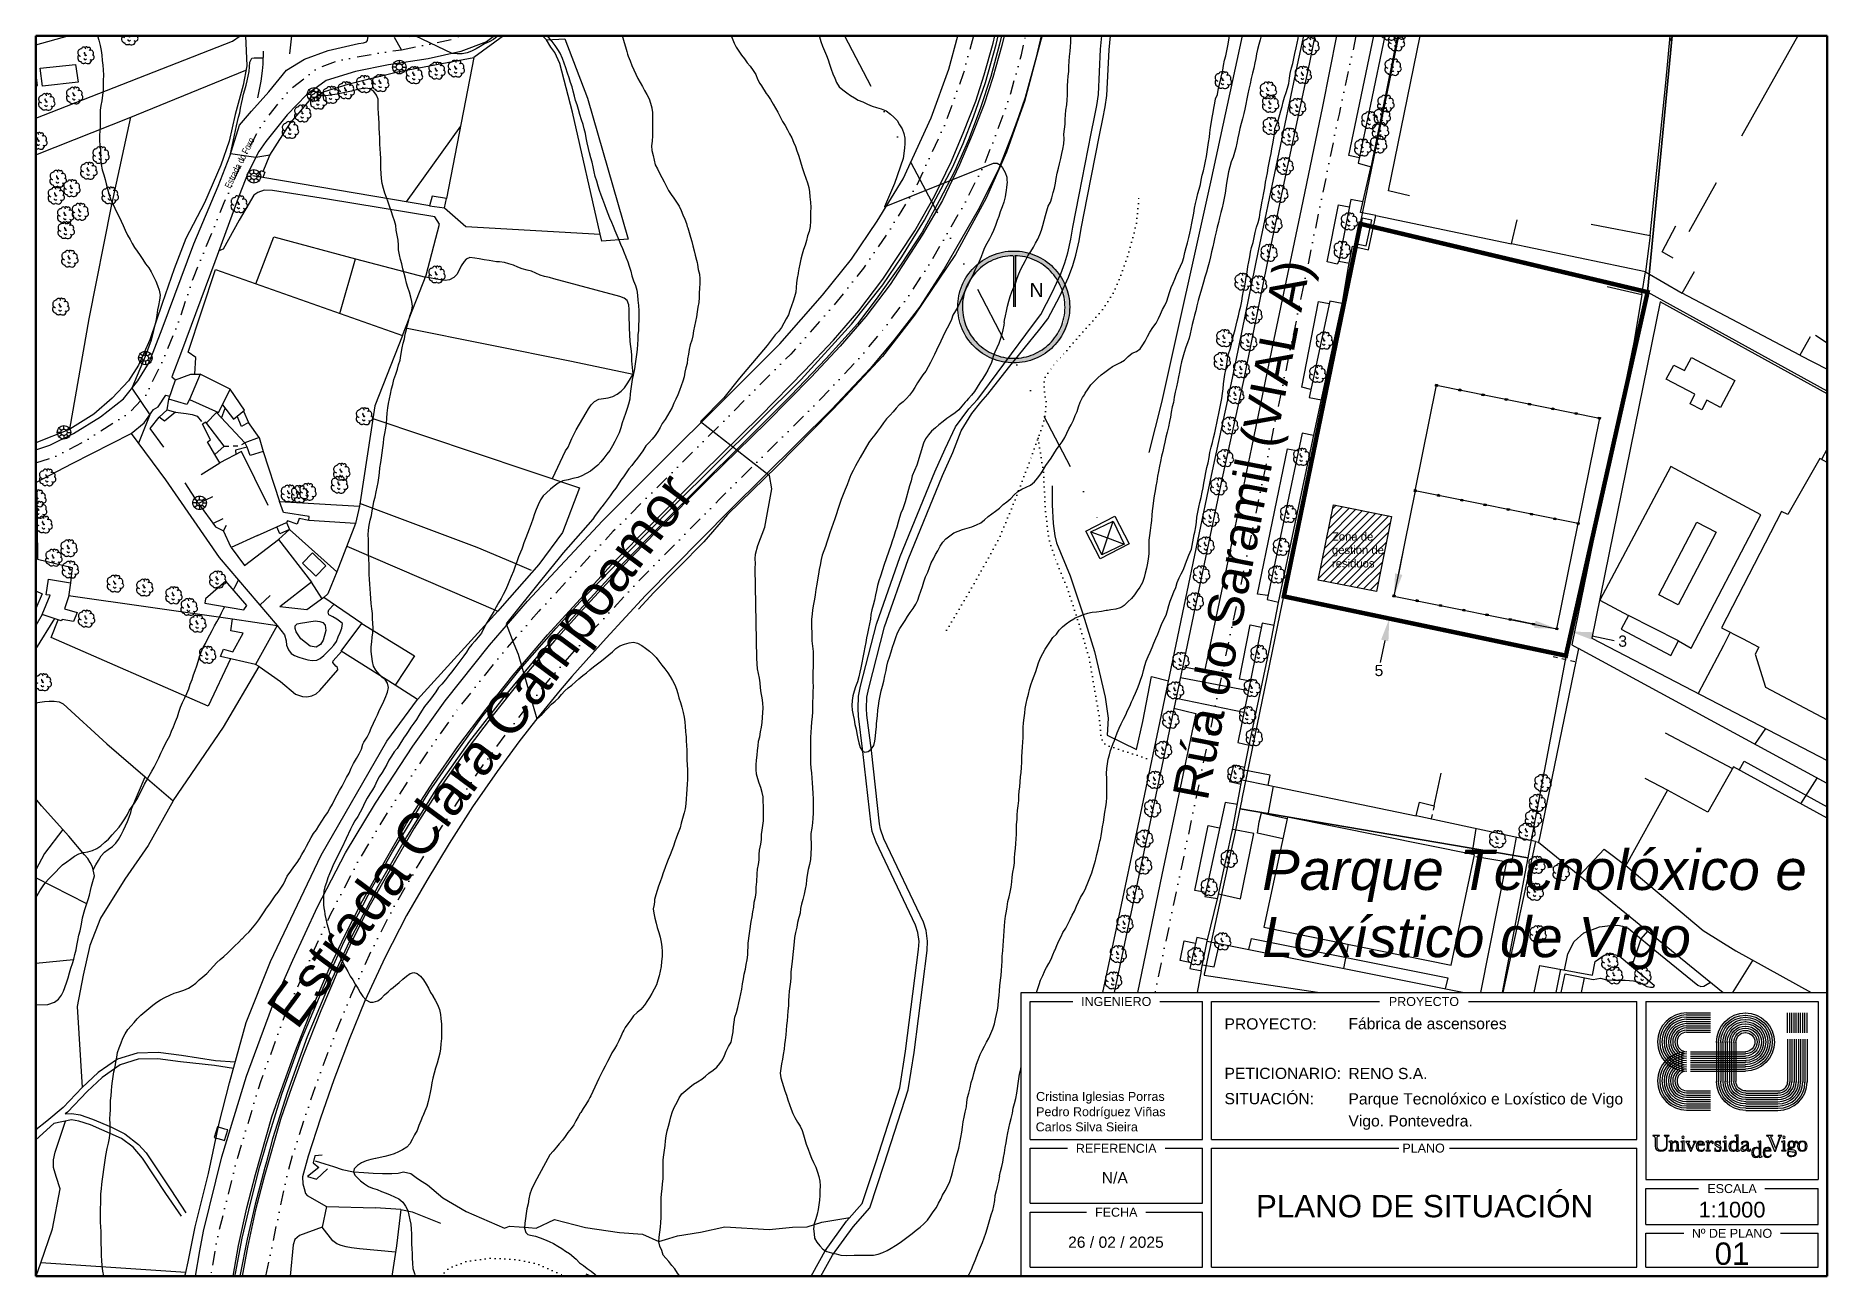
# Paper-space layout 'Plano de Situación' of a CAD drawing. Header units: metres, sheet in millimetres. Extents: x 9 to 409, y 9 to 286.
# The model-space entities are those that its viewports show. They can reach past a viewport. Long polylines and large blocks are cut down to what shows.
import ezdxf
from ezdxf.enums import TextEntityAlignment as Align

# ---------------------------------------------------------------- set-up
doc = ezdxf.new("R2010")
doc.units = ezdxf.units.M
doc.header["$MEASUREMENT"] = 0
doc.header["$PDSIZE"] = -1
for name, pattern in [('CONTINUA', [0]), ('DISCONT', [2, 1, -1]), ('MORSE_D', [31.75, 12.7, -6.35, 0, -6.35, 0, -6.35]), ('SENDA', [1, 0, -1])]:
    doc.linetypes.add(name, pattern=pattern)
for name, color, linetype in [('000000 Nombre Calle', 7, 'Continuous'), ('032015 Curva cada 5 m', 34, 'Continuous'), ('032023 Curva cada 5 m de baja fiabilidad', 34, 'Continuous'), ('042001 Rio', 5, 'Continuous'), ('042012 Estanque', 4, 'Continuous'), ('042013 Piscina', 4, 'Continuous'), ('042014 Rio baja fiabilidad', 142, 'Continuous'), ('052004 Porche Tejavana', 7, 'Continuous'), ('052006 Division alturas', 9, 'Continuous'), ('052007 Medianera principal', 7, 'Continuous'), ('052016 Cobertizo', 7, 'Continuous'), ('052019 Cubierta edificio auxiliar', 9, 'DISCONT'), ('052020 Edificacion alero', 2, 'Continuous'), ('063001 Texto via urbana', 7, 'Continuous'), ('072001 Borde aglomerado u hormigon', 7, 'Continuous'), ('072003 Camino', 7, 'Continuous'), ('072004 Bordillo Acera', 1, 'Continuous'), ('072010 Obra fabrica', 1, 'Continuous'), ('072013 Escaleras', 1, 'Continuous'), ('072024 Senda', 7, 'SENDA'), ('072027 Pavimento', 9, 'Continuous'), ('082001 Valla Alambrada', 7, 'ALAMBRADA'), ('082002 Muro Tapia', 6, 'Continuous'), ('082003 Puerta', 7, 'Continuous'), ('082004 Linde', 3, 'Continuous'), ('082008 Bionda', 7, 'BIONDA'), ('092008 Monumento', 7, 'Continuous'), ('101001 Arbol', 3, 'Continuous'), ('102006 Seto', 3, 'SETO'), ('112001 Linea aerea', 9, 'MORSE_D'), ('141001 Farola baculo', 7, 'Continuous'), ('162002 Torre electrica', 1, 'Continuous'), ('192006 Paso cebra', 9, 'Continuous'), ('192008 Linea blanca', 9, 'Continuous'), ('192009 Grandes aparcamientos', 9, 'Continuous'), ('202001 Eje Calle', 254, 'MORSE_D'), ('Estructura', 9, 'Continuous'), ('Gestión de residuos', 150, 'Continuous'), ('Norte enfoque', 7, 'Continuous'), ('PARCELA', 7, 'Continuous')]:
    doc.layers.add(name, color=color, linetype=linetype)
for name, color, linetype, lineweight in [('992006 Lineas cajetin', 7, 'Continuous', 0), ('Borde Formato', 7, 'Continuous', 50), ('Cajetin.Lineas', 7, 'CONTINUA', 25), ('Cajetin.Textos', 7, 'CONTINUA', 25), ('Cajetin.Titulos', 7, 'CONTINUA', 25), ('Ventana grafica 1', 7, 'Continuous', 25)]:
    doc.layers.add(name, color=color, linetype=linetype, lineweight=lineweight)
doc.styles.get("Standard").update_dxf_attribs({"font": 'arial.ttf'})
doc.linetypes.add('ALAMBRADA', pattern='A,3,[131,GEOGRAMA.SHX,S=0.5,R=0,X=0,Y=0],3', length=6)
doc.linetypes.add('BIONDA', pattern='A,6,[137,GEOGRAMA.SHX,S=0.75,R=0,X=0,Y=-0.5],6', length=12)
doc.linetypes.add('SETO', pattern='A,0,-1.2,1,[135,GEOGRAMA.SHX,S=0.4,R=0,X=0.5,Y=-0.5],1', length=3.2)
doc.dimstyles.get("Standard").update_dxf_attribs({"dimtxt": 0.18, "dimasz": 0.18, "dimexe": 0.18, "dimexo": 0.0625, "dimgap": 0.09, "dimtad": 0, "dimtih": 1, "dimtoh": 1, "dimdec": 4, "dimzin": 0, "dimdsep": 46, "dimtxsty": 'Standard', "dimcen": 0.09, "dimadec": 0, "dimazin": 0, "dimtfac": 1, "dimtdec": 4, "dimtofl": 0, "dimtmove": 0, "dimatfit": 3, "dimfxl": 1, "dimtolj": 1, "dimtzin": 0, "dimarcsym": 0})

psp = doc.layouts.new('Plano de Situación')

# ---------------------------------------------------------------- texts
at = {"layer": '052004 Porche Tejavana', "char_height": 2, "attachment_point": 1}
for s, insert, width in [('Cristina Iglesias Porras', (232.55, 50.34), 30.4162), ('Pedro Rodríguez Viñas', (232.56, 46.93), 32.087)]:
    psp.add_mtext(s, dxfattribs=dict(at, insert=insert, width=width))
at = {"layer": 'Cajetin.Textos'}
for s, height, p in [('PROYECTO:', 2.5, (274.63, 64.29)), ('Fábrica de ascensores', 2.5, (302.3, 64.36)), ('PETICIONARIO:', 2.5, (274.63, 53.24)), ('RENO S.A.', 2.5, (302.3, 53.21)), ('SITUACIÓN:', 2.5, (274.63, 47.6)), ('Parque Tecnolóxico e Loxístico de Vigo', 2.5, (302.3, 47.55)), ('Vigo. Pontevedra.', 2.5, (302.3, 42.63)), ('Carlos Silva Sieira', 2, (232.46, 41.54)), ('             N/A', 2.5, (234.61, 29.93)), ('   26 / 02 / 2025', 2.5, (236.79, 15.54))]:
    psp.add_text(s, height=height, dxfattribs=at).set_placement(p)
for s, height, p in [('PLANO DE SITUACIÓN', 5, (319.3, 22.34)), ('1:1000', 3.5, (387.95, 22.31)), ('01', 5, (387.95, 11.73))]:
    psp.add_text(s, height=height, dxfattribs=at).set_placement(p, align=Align.CENTER)
at = {"layer": 'Cajetin.Titulos'}
for s, p in [('INGENIERO', (250.45, 70.54)), ('PROYECTO', (319.16, 70.54)), ('REFERENCIA', (250.45, 37.76)), ('PLANO', (319.08, 37.81)), ('ESCALA', (387.95, 28.76)), ('FECHA', (250.45, 23.48)), ('Nº DE PLANO', (387.95, 18.77))]:
    psp.add_text(s, height=2, dxfattribs=at).set_placement(p, align=Align.MIDDLE_CENTER)

msp = doc.modelspace()

# ---------------------------------------------------------------- texts
at = {"layer": '000000 Nombre Calle', "insert": (523844.7774, 4669617.29037), "char_height": 8, "attachment_point": 1, "rotation": 79.1426727}
msp.add_mtext_dynamic_manual_height_columns('Rúa do Saramil (VIAL A)', width=140.7683216, gutter_width=1, heights=[0], dxfattribs=at)
at = {"layer": '052004 Porche Tejavana', "insert": (523642.06494, 4669569.97607), "char_height": 9, "attachment_point": 1, "rotation": 53.4398717}
msp.add_mtext_dynamic_manual_height_columns('{\\fSansSerif|b0|i0|c2|p2;Estrada Clara Campoamor}', width=169.1254939, gutter_width=1, heights=[7.56], dxfattribs=at)
at = {"layer": '052004 Porche Tejavana', "insert": (523864.84811, 4669605.10391), "char_height": 9, "attachment_point": 1}
msp.add_mtext_dynamic_manual_height_columns('{\\fArial|b0|i1|c0|p34;Parque Tecnolóxico e Loxístico de Vigo}', width=124.5295262, gutter_width=1, heights=[0], dxfattribs=at)
at = {"layer": '063001 Texto via urbana', "width": 0.8}
msp.add_text('Estrada do Foxo', height=1.5, rotation=63.4950991, dxfattribs=at).set_placement((523634.4213, 4669752.64269))
at = {"layer": 'Gestión de residuos', "insert": (523880.42474, 4669675.9377), "char_height": 1.8, "attachment_point": 1}
msp.add_mtext_dynamic_manual_height_columns('Zona de gestión de residuos', width=13.8913773, gutter_width=1, heights=[13.3069], dxfattribs=at)
at = {"layer": 'Norte enfoque', "insert": (523812.90334, 4669731.62585), "char_height": 3.12476, "attachment_point": 1, "rotation": 359.8995168}
msp.add_mtext_dynamic_manual_height_columns('N', width=3.7707307, gutter_width=0.05208, heights=[0], dxfattribs=at)

# ---------------------------------------------------------------- blocks, each defined once
blk = doc.blocks.new('FAROLAG')
at = {"color": 0}
for p, q in [((-0.71, 0), (-1.51, 0)), ((-1.17, 0.96), (-0.51, 0.49)), ((0, 0.71), (0, 1.51)), ((1.17, 0.95), (0.55, 0.45)), ((0.71, 0), (1.51, 0)), ((-1.17, -0.95), (-0.51, -0.48)), ((0, -0.71), (0, -1.51)), ((1.13, -1), (0.51, -0.49))]:
    blk.add_line(p, q, dxfattribs=at)
for radius in [1.51, 0.71]:
    blk.add_circle((0, 0), radius, dxfattribs=at)
blk = doc.blocks.new('ARBOL')
at = {"color": 0}
blk.add_circle((0, 0), 0.0939, dxfattribs=at)
for centre, radius, start, end in [((-0.9, 0.61), 0.852, 92.28, 254.58), ((-0.45, 1.37), 0.48, 359.2878, 173.6078), ((-0.15, 0.51), 0.192, 119.14, 310.56), ((0.16, 1.55), 0.336, 23.1565, 160.4665), ((0.7, 1.41), 0.384, 301.578, 139.328), ((1.05, 0.46), 0.708, 319.8556, 114.7656), ((1.31, -0.4), 0.612, 235.5275, 62.0275), ((-0.89, -0.54), 0.888, 142.64, 266.54), ((-0.48, -1.08), 0.72, 213.78, 295.32), ((-0.06, -0.61), 0.336, 189.64, 323.88), ((0.48, -1), 0.852, 224.67, 0.24)]:
    blk.add_arc(centre, radius, start, end, dxfattribs=at)
blk = doc.blocks.new('*D14')
at = {"layer": 'Defpoints', "color": 0, "transparency": 16777216}
for p in [(523930.64, 4669654.41), (523933.63, 4669653.8), (523933.64, 4669653.83)]:
    blk.add_point(p, dxfattribs=at)
at = {"layer": 'Estructura', "color": 0, "lineweight": -2, "transparency": 16777216}
for p, q in [((523925.74, 4669655.42), (523920.84, 4669656.41)), ((523930.65, 4669654.47), (523930.68, 4669654.61)), ((523933.64, 4669653.87), (523933.67, 4669654)), ((523938.54, 4669652.84), (523943.44, 4669651.85))]:
    blk.add_line(p, q, dxfattribs=at)
at = {"layer": 'Estructura', "color": 0, "transparency": 16777216}
for points in [[(523925.91, 4669656.24), (523925.58, 4669654.6), (523930.64, 4669654.43)], [(523938.7, 4669653.66), (523938.37, 4669652.02), (523933.64, 4669653.83)]]:
    blk.add_solid(points, dxfattribs=at)
at = {"layer": 'Estructura', "color": 0, "transparency": 16777216, "insert": (523945.34, 4669651.66), "char_height": 0.18, "width": 0.1179, "attachment_point": 5}
blk.add_mtext('\\A1;{\\H13.88889x;3}', dxfattribs=at)
blk = doc.blocks.new('*D15')
at = {"layer": 'Defpoints', "color": 0, "transparency": 16777216}
for p in [(523894.27, 4669661.75), (523893.21, 4669656.72), (523893.24, 4669656.72)]:
    blk.add_point(p, dxfattribs=at)
at = {"layer": 'Estructura', "color": 0, "lineweight": -2, "transparency": 16777216}
for p, q in [((523895.33, 4669666.64), (523896.36, 4669671.53)), ((523894.33, 4669661.74), (523894.48, 4669661.71)), ((523893.27, 4669656.71), (523893.42, 4669656.68)), ((523892.21, 4669651.82), (523891.18, 4669646.93))]:
    blk.add_line(p, q, dxfattribs=at)
at = {"layer": 'Estructura', "color": 0, "transparency": 16777216}
for points in [[(523894.51, 4669666.81), (523896.15, 4669666.47), (523894.3, 4669661.74)], [(523891.4, 4669651.99), (523893.03, 4669651.65), (523893.24, 4669656.72)]]:
    blk.add_solid(points, dxfattribs=at)
at = {"layer": 'Estructura', "color": 0, "transparency": 16777216, "insert": (523890.92, 4669645.11), "char_height": 0.18, "width": 0.1193, "attachment_point": 5}
blk.add_mtext('\\A1;{\\H13.88889x;5}', dxfattribs=at)

# ---------------------------------------------------------------- dimensions: what is measured, and where the dimension line sits
at = {"layer": 'Estructura'}
for base, p1, p2, angle, text, picture, middle in [((523893.24277, 4669656.71519), (523894.2708, 4669661.75095), (523893.21285, 4669656.72149), 258.1209691, '{\\H13.88889x;5}', '*D15', (523890.92021, 4669645.10769)), ((523933.63547, 4669653.82775), (523930.63707, 4669654.409), (523933.6308, 4669653.80459), 348.5860322, '{\\H13.88889x;3}', '*D14', (523945.33676, 4669651.65553))]:
    dim = msp.add_linear_dim(base=base, p1=p1, p2=p2, angle=angle, text=text, dimstyle='Standard', override={"dimasz": 5, "dimtmove": 2}, dxfattribs=at)
    dim.commit()
    dim.dimension.update_dxf_attribs({"geometry": picture, "text_midpoint": middle, "dimtype": 161})

# ---------------------------------------------------------------- hatches: boundary and pattern name
at = {"layer": 'Gestión de residuos', "true_color": 0x000000}
h = msp.add_hatch(dxfattribs=at)
h.set_pattern_fill('ANSI31', color=18, scale=10)
h.set_pattern_definition([(45, (0, 0), (-0.88388347648, 0.88388347648), [])])
h.paths.add_polyline_path([(523893.72064, 4669679.44831), (523893.65092, 4669679.46239), (523893.665, 4669679.53211), (523891.9568, 4669679.87698), (523891.94272, 4669679.80725), (523891.80327, 4669679.83541), (523891.81735, 4669679.90513), (523890.10915, 4669680.25), (523890.09507, 4669680.18027), (523889.95563, 4669680.20843), (523889.9697, 4669680.27815), (523888.2615, 4669680.62302), (523888.24743, 4669680.55329), (523888.10798, 4669680.58145), (523888.12206, 4669680.65117), (523886.41385, 4669680.99604), (523886.39978, 4669680.92631), (523886.26033, 4669680.95447), (523886.27441, 4669681.02419), (523884.56621, 4669681.36906), (523884.55213, 4669681.29933), (523884.41269, 4669681.32749), (523884.42676, 4669681.39721), (523882.71856, 4669681.74208), (523882.70448, 4669681.67235), (523882.56504, 4669681.70051), (523882.57911, 4669681.77023), (523880.87091, 4669682.1151), (523880.85684, 4669682.04537), (523880.78711, 4669682.05945), (523879.12612, 4669673.83219), (523879.19584, 4669673.81811), (523879.18177, 4669673.74839), (523880.88997, 4669673.40352), (523880.90404, 4669673.47325), (523881.04349, 4669673.44509), (523881.02941, 4669673.37537), (523882.73762, 4669673.0305), (523882.75169, 4669673.10023), (523882.89114, 4669673.07207), (523882.87706, 4669673.00235), (523884.58526, 4669672.65748), (523884.59934, 4669672.72721), (523884.73878, 4669672.69905), (523884.72471, 4669672.62933), (523886.43291, 4669672.28446), (523886.44699, 4669672.35419), (523886.58643, 4669672.32603), (523886.57236, 4669672.25631), (523888.28056, 4669671.91145), (523888.29463, 4669671.98117), (523888.43408, 4669671.95302), (523888.42, 4669671.88329), (523890.1282, 4669671.53843), (523890.14228, 4669671.60815), (523890.28173, 4669671.58), (523890.26765, 4669671.51027), (523891.97585, 4669671.16541), (523891.98993, 4669671.23513), (523892.05965, 4669671.22105)])
h.paths.add_polyline_path([(523892.0315, 4669671.08161), (523891.96178, 4669671.09568), (523891.97585, 4669671.16541), (523890.26765, 4669671.51027), (523890.25357, 4669671.44055), (523890.11413, 4669671.4687), (523890.1282, 4669671.53843), (523888.42, 4669671.88329), (523888.40593, 4669671.81357), (523888.26648, 4669671.84172), (523888.28056, 4669671.91145), (523886.57236, 4669672.25631), (523886.55828, 4669672.18659), (523886.41883, 4669672.21474), (523886.43291, 4669672.28446), (523884.72471, 4669672.62933), (523884.71063, 4669672.55961), (523884.57119, 4669672.58776), (523884.58526, 4669672.65748), (523882.87706, 4669673.00235), (523882.86298, 4669672.93263), (523882.72354, 4669672.96078), (523882.73762, 4669673.0305), (523881.02941, 4669673.37537), (523881.01534, 4669673.30565), (523880.87589, 4669673.3338), (523880.88997, 4669673.40352), (523879.18177, 4669673.74839), (523879.16769, 4669673.67867), (523879.09797, 4669673.69275), (523877.43697, 4669665.46549), (523877.5067, 4669665.45141), (523877.49262, 4669665.38169), (523879.20082, 4669665.03682), (523879.2149, 4669665.10654), (523879.35434, 4669665.07839), (523879.34027, 4669665.00867), (523881.04847, 4669664.6638), (523881.06255, 4669664.73352), (523881.20199, 4669664.70537), (523881.18791, 4669664.63565), (523882.89612, 4669664.29078), (523882.91019, 4669664.3605), (523883.04964, 4669664.33235), (523883.03556, 4669664.26263), (523884.74376, 4669663.91776), (523884.75784, 4669663.98748), (523884.89729, 4669663.95933), (523884.88321, 4669663.88961), (523886.59141, 4669663.54474), (523886.60549, 4669663.61446), (523886.74493, 4669663.58631), (523886.73086, 4669663.51659), (523888.43906, 4669663.17172), (523888.45313, 4669663.24144), (523888.59258, 4669663.21329), (523888.5785, 4669663.14357), (523890.28671, 4669662.7987), (523890.30078, 4669662.86842), (523890.3705, 4669662.85435)])
at = {"layer": 'Norte enfoque'}
h = msp.add_hatch(color=256, dxfattribs=at)
h.dxf.hatch_style = 1
h.paths.add_polyline_path([(523797.07649, 4669726.31972, 1), (523822.07456, 4669726.27588, 1)])
h.paths.add_polyline_path([(523809.3873, 4669737.75372), (523809.36721, 4669726.29816), (523809.78384, 4669726.29743), (523809.80393, 4669737.75299, -109.99090834)], flags=16)
h.paths.add_polyline_path([(523811.78117, 4669726.79679), (523816.49601, 4669726.78852), (523816.50731, 4669733.22774), (523811.79246, 4669733.23601)], flags=8)

# ---------------------------------------------------------------- linework, layer by layer
at = {"layer": '032015 Curva cada 5 m'}
for points, elevation in [([(523603.59849, 4669789.94038), (523604.05849, 4669788.83038), (523604.46849, 4669787.84038), (523604.79849, 4669786.89038), (523605.04849, 4669785.86038), (523605.33849, 4669784.67038), (523605.57849, 4669783.55038), (523605.70849, 4669782.54038), (523605.82849, 4669781.31038), (523605.94849, 4669780.31038), (523606.04849, 4669779.29038), (523606.08849, 4669778.10038), (523606.06849, 4669776.87038), (523606.07849, 4669775.80038), (523606.01849, 4669774.70038), (523605.89849, 4669773.57038), (523605.75849, 4669772.31038), (523605.54849, 4669771.27038), (523605.39849, 4669770.22038), (523605.36849, 4669769.01038), (523605.37849, 4669767.90038), (523605.33849, 4669766.69038), (523605.26849, 4669765.67038), (523605.18849, 4669764.63038), (523605.20849, 4669763.47038), (523605.32849, 4669762.45038), (523605.41849, 4669761.35038), (523605.42849, 4669760.17038), (523605.49849, 4669759.16038), (523605.61849, 4669758.11038), (523605.83849, 4669756.90038), (523606.16849, 4669755.82038), (523606.45849, 4669754.75038), (523606.73849, 4669753.77038), (523606.97849, 4669752.69038), (523607.30849, 4669751.54038), (523607.69849, 4669750.45038), (523608.13849, 4669749.50038), (523608.67849, 4669748.37038), (523609.08849, 4669747.39038), (523609.57849, 4669746.42038), (523610.06849, 4669745.50038), (523610.47849, 4669744.53038), (523610.98849, 4669743.42038), (523611.47849, 4669742.34038), (523612.03849, 4669741.34038), (523612.50849, 4669740.46038), (523613.02849, 4669739.61038), (523613.66849, 4669738.74038), (523614.26849, 4669737.76038), (523614.88849, 4669736.87038), (523615.47849, 4669735.97038), (523616.20849, 4669735.04038), (523616.77849, 4669734.15038), (523617.25849, 4669733.10038), (523617.76849, 4669732.04038), (523618.18849, 4669731.09038), (523618.56849, 4669730.06038), (523618.73849, 4669728.90038), (523618.65849, 4669727.83038), (523618.42849, 4669726.65038), (523618.20849, 4669725.63038), (523618.01849, 4669724.48038), (523617.86849, 4669723.48038), (523616.74849, 4669718.90038), (523615.42849, 4669715.24038), (523612.46849, 4669708.17038), (523616.45849, 4669702.21038), (523613.89849, 4669695.90038)], 175), ([(523722.85849, 4669737.29038), (523722.82849, 4669737.40038), (523722.43849, 4669738.34038), (523722.05849, 4669739.30038), (523721.61849, 4669740.22038), (523721.23849, 4669741.21038), (523720.82849, 4669742.27038), (523720.37849, 4669743.30038), (523720.00849, 4669744.25038), (523719.59849, 4669745.19038), (523719.15849, 4669746.17038), (523718.77849, 4669747.12038), (523718.45849, 4669748.07038), (523718.07849, 4669749.14038), (523717.64849, 4669750.28038), (523717.26849, 4669751.26038), (523716.87849, 4669752.33038), (523716.59849, 4669753.29038), (523716.24849, 4669754.39038), (523715.91849, 4669755.47038), (523715.65849, 4669756.49038), (523715.42849, 4669757.59038), (523715.20849, 4669758.65038), (523714.93849, 4669759.63038), (523714.65849, 4669760.73038), (523714.44849, 4669761.71038), (523714.14849, 4669762.92038), (523713.91849, 4669764.04038), (523713.71849, 4669765.04038), (523713.46849, 4669766.05038), (523713.18849, 4669767.07038), (523712.85849, 4669768.07038), (523712.50849, 4669769.26038), (523712.17849, 4669770.39038), (523711.86849, 4669771.41038), (523711.54849, 4669772.41038), (523711.28849, 4669773.41038), (523711.00849, 4669774.51038), (523710.73849, 4669775.47038), (523710.42849, 4669776.42038), (523710.08849, 4669777.46038), (523709.71849, 4669778.54038), (523709.32849, 4669779.73038), (523708.96849, 4669780.75038), (523708.61849, 4669781.78038), (523708.09849, 4669782.95038), (523707.53849, 4669783.82038), (523706.96849, 4669784.66038), (523706.28849, 4669785.59038), (523705.51849, 4669786.59038), (523704.73849, 4669787.39038), (523704.05849, 4669788.16038), (523703.17849, 4669788.75038), (523703.12849, 4669788.79038), (523702.14849, 4669789.14038)], 165), ([(523699.02849, 4669789.10038), (523697.95849, 4669788.77038), (523696.94849, 4669788.28038), (523696.04849, 4669787.78038), (523695.02849, 4669787.27038), (523694.02849, 4669786.73038), (523693.19849, 4669786.05038), (523692.21849, 4669785.51038), (523691.22849, 4669785.05038), (523690.19849, 4669784.44038), (523689.29849, 4669783.92038), (523688.29849, 4669783.41038), (523687.31849, 4669783.05038), (523686.20849, 4669782.85038), (523685.11849, 4669782.80038), (523683.95849, 4669782.90038), (523675.65849, 4669786.89038), (523681.48849, 4669788.74038), (523682.07849, 4669789.25038)], 165), ([(523765.46849, 4669788.92038), (523765.70849, 4669787.73038), (523765.99849, 4669786.63038), (523766.32849, 4669785.55038), (523766.65849, 4669784.56038), (523767.09849, 4669783.48038), (523767.54849, 4669782.45038), (523767.91849, 4669781.49038), (523768.24849, 4669780.49038), (523768.62849, 4669779.42038), (523769.00849, 4669778.39038), (523769.41849, 4669777.38038), (523769.79849, 4669776.42038), (523770.38849, 4669775.48038), (523771.20849, 4669774.79038), (523772.08849, 4669774.13038), (523772.92849, 4669773.55038), (523773.77849, 4669772.98038), (523774.64849, 4669772.45038), (523775.63849, 4669772.08038), (523776.72849, 4669771.60038), (523777.72849, 4669771.14038), (523778.71849, 4669770.86038), (523779.74849, 4669770.57038), (523780.91849, 4669770.09038), (523781.82849, 4669769.39038), (523782.58849, 4669768.68038), (523783.30849, 4669767.93038), (523783.88849, 4669766.99038), (523784.42849, 4669766.09038), (523784.82849, 4669765.06038), (523785.02849, 4669764.00038), (523785.04849, 4669762.83038), (523784.95849, 4669761.75038), (523784.69849, 4669759.49038), (523782.72849, 4669753.90038), (523780.49849, 4669748.69038), (523804.81849, 4669758.40038), (523805.68849, 4669758.39038), (523806.38849, 4669758.00038), (523806.85849, 4669757.34038), (523807.41849, 4669756.36038), (523807.79849, 4669755.30038), (523807.83849, 4669754.61038)], 150), ([(523865.14849, 4669789.33038), (523864.92849, 4669788.27038), (523864.66849, 4669787.07038), (523864.36849, 4669785.99038), (523864.10849, 4669784.89038), (523863.82849, 4669783.83038), (523863.60849, 4669782.81038), (523863.41849, 4669781.80038), (523863.22849, 4669780.81038), (523862.99849, 4669779.66038), (523862.70849, 4669778.50038), (523862.40849, 4669777.30038), (523862.14849, 4669776.15038), (523861.85849, 4669774.95038), (523861.62849, 4669773.93038), (523861.38849, 4669772.82038), (523861.16849, 4669771.57038), (523860.93849, 4669770.50038), (523860.72849, 4669769.48038), (523860.46849, 4669768.35038), (523860.16849, 4669767.27038), (523859.84849, 4669766.13038), (523859.60849, 4669765.07038), (523859.37849, 4669764.05038), (523859.15849, 4669762.90038), (523858.95849, 4669761.82038), (523858.69849, 4669760.78038), (523858.36849, 4669759.74038), (523857.91849, 4669758.69038), (523857.30849, 4669756.47038), (523856.86849, 4669753.95038), (523856.72849, 4669752.84038), (523856.54849, 4669751.69038), (523856.32849, 4669750.57038), (523856.10849, 4669749.50038), (523855.88849, 4669748.45038), (523855.61849, 4669747.37038), (523855.31849, 4669746.22038), (523855.06849, 4669745.15038), (523854.82849, 4669744.10038), (523854.58849, 4669743.11038), (523854.30849, 4669741.92038), (523854.05849, 4669740.78038), (523853.81849, 4669739.70038), (523853.50849, 4669738.61038), (523853.26849, 4669737.47038), (523852.99849, 4669736.24038), (523852.73849, 4669735.22038), (523852.38849, 4669734.04038), (523852.06849, 4669732.98038), (523851.71849, 4669731.82038), (523851.43849, 4669730.77038), (523851.14849, 4669729.78038), (523850.84849, 4669728.76038), (523850.56849, 4669727.71038), (523850.24849, 4669726.54038), (523849.99849, 4669725.47038), (523849.75849, 4669724.49038), (523849.50849, 4669723.52038), (523849.22849, 4669722.40038), (523848.95849, 4669721.32038), (523848.76849, 4669720.33038), (523848.53849, 4669719.33038), (523848.16849, 4669718.31038), (523847.81849, 4669717.29038), (523847.41849, 4669716.12038), (523847.10849, 4669715.10038), (523846.83849, 4669714.08038), (523846.58849, 4669712.98038), (523846.34849, 4669711.77038), (523846.17849, 4669710.72038), (523845.92849, 4669709.52038), (523845.68849, 4669708.45038), (523845.42849, 4669707.27038), (523845.20849, 4669706.19038), (523845.01849, 4669704.99038), (523844.77849, 4669704.00038), (523844.54849, 4669702.79038), (523844.34849, 4669701.72038), (523844.16849, 4669700.72038), (523843.91849, 4669699.51038), (523843.65849, 4669698.33038), (523843.35849, 4669697.21038), (523843.09849, 4669696.14038), (523842.86849, 4669695.11038), (523842.62849, 4669694.05038), (523842.37849, 4669692.99038), (523842.12849, 4669691.81038), (523841.92849, 4669690.72038), (523841.66849, 4669689.54038), (523841.48849, 4669688.54038), (523841.29849, 4669687.33038), (523841.12849, 4669686.26038), (523840.96849, 4669685.21038), (523840.74849, 4669684.12038), (523840.57849, 4669683.06038), (523840.40849, 4669681.84038), (523840.28849, 4669680.81038), (523840.21849, 4669679.77038), (523840.10849, 4669678.61038), (523839.98849, 4669677.57038), (523839.81849, 4669676.41038), (523839.65849, 4669675.28038), (523839.54849, 4669674.26038), (523839.50849, 4669673.23038), (523839.51849, 4669672.19038), (523839.50849, 4669671.16038), (523839.41849, 4669670.08038), (523839.25849, 4669669.06038), (523839.02849, 4669667.97038), (523838.73849, 4669666.89038), (523838.48849, 4669665.87038), (523838.10849, 4669664.74038), (523837.52849, 4669663.70038), (523836.93849, 4669662.89038), (523836.36849, 4669662.01038), (523835.62849, 4669661.20038), (523834.81849, 4669660.42038), (523834.01849, 4669659.64038), (523833.56849, 4669659.35038), (523833.14849, 4669659.08038), (523832.16849, 4669658.83038), (523831.01849, 4669658.67038), (523830.28849, 4669658.53038), (523830.03849, 4669658.48038), (523828.93849, 4669658.27038), (523827.87849, 4669658.11038), (523826.86849, 4669658.04038), (523825.83849, 4669657.81038), (523824.85849, 4669657.53038), (523823.82849, 4669657.12038), (523822.97849, 4669656.77038)], 150), ([(523836.01849, 4669638.87038), (523836.11849, 4669639.06038), (523836.56849, 4669640.07038), (523837.00849, 4669641.07038), (523837.38849, 4669642.04038), (523837.76849, 4669643.16038), (523838.08849, 4669644.13038), (523838.37849, 4669645.12038), (523838.65849, 4669646.22038), (523838.92849, 4669647.19038), (523839.41849, 4669648.26038), (523839.83849, 4669649.23038), (523840.27849, 4669650.23038), (523840.64849, 4669651.19038), (523841.10849, 4669652.23038), (523841.53849, 4669653.26038), (523841.96849, 4669654.40038), (523842.37849, 4669655.39038), (523842.89849, 4669656.47038), (523843.38849, 4669657.51038), (523843.71849, 4669658.54038), (523844.00849, 4669659.64038), (523844.31849, 4669660.62038), (523844.73849, 4669661.68038), (523845.14849, 4669662.70038), (523845.52849, 4669663.66038), (523845.89849, 4669664.75038), (523846.29849, 4669665.78038), (523846.75849, 4669666.72038), (523847.29849, 4669667.68038), (523847.74849, 4669668.92038), (523848.05849, 4669669.90038), (523848.45849, 4669670.85038), (523849.03849, 4669672.21038), (523849.67849, 4669675.49038), (523849.79849, 4669676.03038), (523850.02849, 4669677.21038), (523850.18849, 4669678.26038), (523850.28849, 4669679.39038), (523850.47849, 4669680.49038), (523850.66849, 4669681.56038), (523850.88849, 4669682.66038), (523851.18849, 4669683.77038), (523851.45849, 4669684.92038), (523851.68849, 4669685.94038), (523851.84849, 4669686.96038), (523852.04849, 4669688.09038), (523852.27849, 4669689.34038), (523852.51849, 4669690.44038), (523852.76849, 4669691.47038), (523852.97849, 4669692.69038), (523853.18849, 4669693.79038), (523853.45849, 4669694.97038), (523853.72849, 4669696.03038), (523854.00849, 4669697.04038), (523854.27849, 4669698.17038), (523854.49849, 4669699.29038), (523854.70849, 4669700.37038), (523854.91849, 4669701.50038), (523855.17849, 4669702.52038), (523855.39849, 4669703.64038), (523855.61849, 4669704.77038), (523855.81849, 4669705.84038), (523856.00849, 4669706.99038), (523856.09849, 4669707.99038), (523856.21849, 4669709.15038), (523856.33849, 4669710.15038), (523856.49849, 4669711.21038), (523856.71849, 4669712.24038), (523856.91849, 4669713.49038), (523857.08849, 4669714.73038), (523857.32849, 4669715.80038), (523857.66849, 4669716.88038), (523857.95849, 4669718.03038), (523858.22849, 4669719.15038), (523858.48849, 4669720.22038), (523858.78849, 4669721.25038), (523859.05849, 4669722.22038), (523859.27849, 4669723.21038), (523859.56849, 4669724.34038), (523859.79849, 4669725.41038), (523860.04849, 4669726.51038), (523860.26849, 4669727.63038), (523860.45849, 4669728.74038), (523860.70849, 4669729.89038), (523860.95849, 4669730.94038), (523861.14849, 4669731.95038), (523861.27849, 4669732.95038), (523861.45849, 4669734.11038), (523861.67849, 4669735.34038), (523861.86849, 4669736.38038), (523862.06849, 4669737.49038), (523862.23849, 4669738.51038), (523862.48849, 4669739.61038), (523862.80849, 4669740.70038), (523863.07849, 4669741.78038), (523863.29849, 4669742.91038), (523863.59849, 4669744.11038), (523863.91849, 4669745.15038), (523864.21849, 4669746.28038), (523864.39849, 4669747.44038), (523864.58849, 4669748.58038), (523864.78849, 4669749.56038), (523865.00849, 4669750.60038), (523865.22849, 4669751.78038), (523865.42849, 4669752.93038), (523865.59849, 4669754.19038), (523865.77849, 4669755.19038), (523866.00849, 4669756.29038), (523866.21849, 4669757.34038), (523866.41849, 4669758.47038), (523866.61849, 4669759.62038), (523866.82849, 4669760.61038), (523867.00849, 4669761.61038), (523867.22849, 4669762.76038), (523867.43849, 4669763.97038), (523867.61849, 4669765.14038), (523867.64849, 4669766.14038), (523868.40849, 4669767.91038), (523868.99849, 4669770.07038), (523869.30849, 4669771.06038), (523869.56849, 4669772.11038), (523869.82849, 4669773.18038), (523870.17849, 4669774.17038), (523870.49849, 4669775.16038), (523870.79849, 4669776.21038), (523870.95849, 4669777.39038), (523871.10849, 4669778.46038), (523871.40849, 4669779.67038), (523871.68849, 4669780.69038), (523871.92849, 4669781.82038), (523872.14849, 4669782.92038), (523872.39849, 4669784.17038), (523872.63849, 4669785.25038), (523872.85849, 4669786.29038), (523873.07849, 4669787.50038), (523873.25849, 4669788.68038), (523873.47849, 4669789.83038)], 155), ([(523854.17849, 4669771.46038), (523854.24849, 4669771.79038), (523854.43849, 4669772.82038), (523854.86849, 4669773.74038), (523855.03849, 4669774.75038), (523855.23849, 4669775.75038), (523855.52849, 4669776.90038), (523855.75849, 4669777.97038), (523856.02849, 4669779.17038), (523856.21849, 4669780.23038), (523856.43849, 4669781.41038), (523856.70849, 4669782.39038), (523856.95849, 4669783.47038), (523857.17849, 4669784.65038), (523857.37849, 4669785.86038), (523857.56849, 4669786.92038), (523857.83849, 4669788.02038), (523858.04849, 4669789.00038)], 145), ([(523721.38849, 4669788.50038), (523721.43849, 4669788.38038), (523721.76849, 4669787.40038), (523722.05849, 4669786.37038), (523722.37849, 4669785.40038), (523722.68849, 4669784.40038), (523722.96849, 4669783.37038), (523723.15849, 4669782.74038)], 160), ([(523743.93849, 4669791.60038), (523744.15849, 4669791.19038), (523744.56849, 4669790.20038), (523745.02849, 4669789.27038), (523745.48849, 4669788.33038), (523746.00849, 4669787.35038), (523746.47849, 4669786.34038), (523746.90849, 4669785.24038), (523747.39849, 4669784.29038), (523747.95849, 4669783.41038), (523748.60849, 4669782.54038), (523749.23849, 4669781.73038), (523749.87849, 4669780.82038), (523750.53849, 4669780.06038), (523751.15849, 4669779.13038), (523751.74849, 4669778.19038), (523752.18849, 4669777.16038), (523752.69849, 4669776.21038), (523753.01849, 4669775.70038)], 155), ([(523643.28849, 4669760.20038), (523640.10849, 4669759.66038), (523634.45849, 4669760.51038), (523635.77849, 4669766.74038), (523636.28849, 4669768.68038), (523636.53849, 4669769.67038), (523636.72849, 4669770.69038), (523636.92849, 4669771.72038), (523637.11849, 4669772.74038), (523637.36849, 4669773.82038), (523637.66849, 4669774.81038), (523637.93849, 4669775.82038), (523638.20849, 4669776.80038), (523638.43849, 4669777.85038), (523638.61849, 4669778.91038), (523638.73849, 4669779.94038), (523638.82849, 4669780.99038), (523639.23849, 4669781.83038), (523639.72849, 4669781.95038), (523641.77849, 4669781.91038)], 170), ([(523669.37849, 4669639.87038), (523669.53849, 4669640.29038), (523669.73849, 4669641.34038), (523669.56849, 4669642.28038), (523669.04849, 4669643.10038), (523668.36849, 4669643.52038), (523667.63849, 4669644.29038), (523666.94849, 4669645.19038), (523666.39849, 4669646.09038), (523666.17849, 4669647.11038), (523666.01849, 4669648.22038), (523665.87849, 4669649.35038), (523665.88849, 4669650.43038), (523666.00849, 4669651.50038), (523666.12849, 4669652.53038), (523666.25849, 4669653.55038), (523666.31849, 4669654.64038), (523666.28849, 4669655.64038), (523666.20849, 4669656.72038), (523666.14849, 4669657.85038), (523666.02849, 4669658.92038), (523665.90849, 4669660.09038), (523665.83849, 4669661.18038), (523665.76849, 4669662.31038), (523665.69849, 4669663.34038), (523665.60849, 4669664.42038), (523665.51849, 4669665.55038), (523665.46849, 4669666.59038), (523665.43849, 4669667.72038), (523665.41849, 4669668.82038), (523665.34849, 4669670.01038), (523665.27849, 4669671.01038), (523665.26849, 4669672.11038), (523665.25849, 4669673.24038), (523665.25849, 4669674.39038), (523665.23849, 4669675.41038), (523665.25849, 4669676.49038), (523665.42849, 4669677.56038), (523665.66849, 4669678.66038), (523665.93849, 4669679.71038), (523666.11849, 4669680.76038), (523666.32849, 4669681.86038), (523666.49849, 4669682.85038), (523666.74849, 4669683.86038), (523667.01849, 4669685.05038), (523667.21849, 4669686.08038), (523667.42849, 4669687.07038), (523667.60849, 4669688.12038), (523667.74849, 4669689.23038), (523667.83849, 4669690.38038), (523668.00849, 4669691.55038), (523668.16849, 4669692.60038), (523668.31849, 4669693.70038), (523668.48849, 4669694.83038), (523668.61849, 4669695.86038), (523668.74849, 4669696.96038), (523668.95849, 4669698.06038), (523669.12849, 4669699.23038), (523669.29849, 4669700.26038), (523669.38849, 4669701.46038), (523669.45849, 4669702.62038), (523669.59849, 4669703.75038), (523669.76849, 4669704.76038), (523669.97849, 4669705.78038), (523670.17849, 4669706.81038), (523670.45849, 4669707.99038), (523670.69849, 4669709.00038), (523670.97849, 4669710.13038), (523671.37849, 4669711.26038), (523671.74849, 4669712.41038), (523671.99849, 4669713.40038), (523672.32849, 4669714.45038), (523672.51849, 4669715.49038), (523672.79849, 4669717.15038), (523673.03849, 4669718.19038), (523673.31849, 4669719.21038), (523673.48849, 4669720.22038), (523673.73849, 4669721.29038), (523674.00849, 4669722.31038), (523674.30849, 4669723.36038), (523674.52849, 4669724.35038), (523674.86849, 4669725.32038), (523675.09849, 4669726.47038), (523674.97849, 4669727.49038), (523674.77849, 4669728.49038), (523674.43849, 4669729.63038), (523674.08849, 4669730.63038), (523673.75849, 4669731.65038), (523673.52849, 4669732.67038), (523673.25849, 4669733.76038), (523672.92849, 4669734.81038), (523672.69849, 4669735.92038), (523672.43849, 4669736.92038), (523672.18849, 4669737.94038), (523671.98849, 4669739.07038), (523671.95849, 4669740.10038), (523671.87849, 4669741.19038), (523671.65849, 4669742.33038), (523671.47849, 4669743.46038), (523671.35849, 4669744.49038), (523671.11849, 4669745.56038), (523670.72849, 4669746.57038), (523670.39849, 4669747.56038), (523670.06849, 4669748.62038), (523669.67849, 4669749.72038), (523669.30849, 4669750.75038), (523668.93849, 4669751.75038), (523668.60849, 4669752.78038), (523668.35849, 4669753.91038), (523668.20849, 4669755.02038), (523668.09849, 4669756.14038), (523668.02849, 4669757.24038), (523668.01849, 4669758.32038), (523668.02849, 4669759.45038), (523667.98849, 4669760.57038), (523667.91849, 4669761.61038), (523667.81849, 4669762.68038), (523667.79849, 4669762.92038), (523667.79849, 4669764.04038), (523667.71849, 4669765.15038), (523667.69849, 4669766.22038), (523667.67849, 4669767.36038), (523667.58849, 4669768.48038), (523667.48849, 4669769.56038), (523667.47849, 4669770.63038), (523667.45849, 4669771.66038), (523667.43849, 4669772.68038), (523667.08849, 4669773.63038), (523666.46849, 4669774.45038), (523665.57849, 4669775.01038), (523664.68849, 4669775.15038), (523663.63849, 4669774.98038), (523662.53849, 4669774.78038), (523661.45849, 4669774.52038), (523660.36849, 4669774.27038), (523659.31849, 4669774.07038), (523658.29849, 4669773.85038), (523657.27849, 4669773.68038), (523656.27849, 4669773.55038), (523653.82849, 4669773.39038)], 170), ([(523754.10849, 4669774.00038), (523754.45849, 4669773.56038), (523755.02849, 4669772.62038), (523755.64849, 4669771.61038), (523756.18849, 4669770.68038), (523756.66849, 4669769.77038), (523757.21849, 4669768.78038), (523757.73849, 4669767.73038), (523758.31849, 4669766.81038), (523758.86849, 4669765.89038), (523759.32849, 4669764.98038), (523759.78849, 4669764.04038), (523760.20849, 4669763.09038), (523760.60849, 4669762.12038), (523760.93849, 4669761.17038), (523761.29849, 4669760.19038)], 155), ([(523728.55849, 4669770.70038), (523728.68849, 4669769.74038), (523728.72849, 4669768.65038), (523728.71849, 4669767.57038), (523728.72849, 4669766.51038), (523728.72849, 4669765.42038), (523728.70849, 4669764.36038), (523728.64849, 4669763.48038)], 160), ([(523807.64849, 4669752.32038), (523807.60849, 4669751.95038), (523807.43849, 4669750.87038), (523807.16849, 4669749.70038), (523806.79849, 4669748.68038), (523806.36849, 4669747.54038), (523806.03849, 4669746.53038), (523805.66849, 4669745.58038), (523805.27849, 4669744.47038), (523804.87849, 4669743.36038), (523804.41849, 4669742.43038), (523803.96849, 4669741.51038), (523803.37849, 4669740.44038), (523802.86849, 4669739.48038), (523802.46849, 4669738.56038), (523802.06849, 4669737.49038), (523801.63849, 4669736.44038), (523801.14849, 4669735.45038), (523800.71849, 4669734.54038), (523800.20849, 4669733.43038), (523799.66849, 4669732.32038), (523799.18849, 4669731.32038), (523798.68849, 4669730.40038), (523798.20849, 4669729.33038), (523797.77849, 4669728.27038), (523797.33849, 4669727.30038), (523796.85849, 4669726.36038), (523796.32849, 4669725.47038), (523795.79849, 4669724.46038), (523795.43849, 4669723.48038), (523794.98849, 4669722.55038), (523794.47849, 4669721.60038), (523793.98849, 4669720.58038), (523793.53849, 4669719.62038), (523793.10849, 4669718.68038), (523792.64849, 4669717.66038), (523792.30849, 4669717.00038)], 150), ([(523736.46849, 4669744.26038), (523736.56849, 4669743.94038), (523736.89849, 4669742.94038), (523737.19849, 4669741.90038), (523737.48849, 4669740.92038), (523737.72849, 4669739.92038), (523737.98849, 4669738.87038), (523738.26849, 4669737.85038), (523738.50849, 4669736.77038), (523738.64849, 4669736.21038)], 160), ([(523761.20849, 4669733.92038), (523761.19849, 4669733.81038), (523760.99849, 4669732.72038), (523760.85849, 4669731.67038), (523760.79849, 4669730.64038), (523760.67849, 4669729.59038), (523760.38849, 4669728.60038), (523760.13849, 4669727.63038), (523759.73849, 4669726.53038), (523759.40849, 4669725.54038), (523759.05849, 4669724.52038), (523758.57849, 4669723.63038), (523758.04849, 4669722.70038), (523757.48849, 4669721.73038), (523756.84849, 4669720.82038), (523756.12849, 4669720.08038), (523754.28849, 4669717.72038), (523753.47849, 4669716.75038)], 155), ([(523807.24849, 4669722.82038), (523807.18849, 4669722.26038), (523806.95849, 4669721.22038), (523806.73849, 4669720.22038), (523806.42849, 4669719.26038), (523806.00849, 4669718.16038), (523805.62849, 4669717.19038), (523805.16849, 4669716.22038), (523804.74849, 4669715.24038), (523804.38849, 4669713.92038), (523803.58849, 4669712.18038), (523803.02849, 4669711.32038), (523802.43849, 4669710.30038), (523801.82849, 4669709.36038), (523801.22849, 4669708.37038), (523800.60849, 4669707.40038), (523799.94849, 4669706.62038), (523799.23849, 4669705.84038), (523798.79849, 4669705.32038)], 145), ([(523744.63849, 4669706.04038), (523739.39849, 4669700.74038), (523754.82849, 4669688.63038)], 155), ([(523806.92849, 4669682.09038), (523807.00849, 4669682.17038), (523807.83849, 4669682.79038), (523808.73849, 4669683.54038), (523809.47849, 4669684.35038), (523810.29849, 4669685.08038), (523811.16849, 4669685.62038), (523812.10849, 4669686.03038), (523813.07849, 4669686.49038), (523813.98849, 4669687.22038), (523814.69849, 4669688.08038), (523815.40849, 4669689.02038), (523816.02849, 4669690.00038), (523816.55849, 4669690.87038), (523817.16849, 4669691.70038), (523817.72849, 4669692.54038), (523818.33849, 4669693.48038), (523818.92849, 4669694.44038), (523819.53849, 4669695.32038), (523820.20849, 4669696.21038), (523820.75849, 4669697.18038), (523821.18849, 4669698.15038), (523821.66849, 4669699.06038), (523822.17849, 4669699.99038), (523822.67849, 4669700.99038), (523823.06849, 4669702.06038), (523823.50849, 4669702.98038), (523823.80849, 4669704.00038), (523824.23849, 4669705.06038), (523824.75849, 4669706.06038), (523825.13849, 4669706.71038)], 145), ([(523704.01849, 4669683.70038), (523703.69849, 4669683.20038), (523703.15849, 4669682.13038), (523702.70849, 4669681.07038), (523702.32849, 4669680.09038), (523701.94849, 4669678.90038), (523701.59849, 4669677.85038), (523701.16849, 4669676.70038), (523700.75849, 4669675.70038), (523700.38849, 4669674.76038), (523700.00849, 4669673.62038), (523699.67849, 4669672.64038), (523699.49849, 4669672.25038)], 165), ([(523717.40849, 4669681.70038), (523717.23849, 4669681.49038), (523716.61849, 4669680.68038), (523715.93849, 4669679.73038), (523715.34849, 4669678.91038), (523708.75849, 4669671.39038), (523707.59849, 4669669.94038), (523704.01849, 4669665.48038)], 160), ([(523635.10849, 4669663.14038), (523635.46849, 4669663.75038), (523636.26849, 4669665.30038)], 175), ([(523588.72849, 4669589.95038), (523589.32849, 4669590.99038), (523589.85849, 4669591.99038), (523590.23849, 4669592.93038), (523590.66849, 4669593.87038), (523591.29849, 4669594.88038), (523591.86849, 4669595.88038), (523592.50849, 4669596.83038), (523593.18849, 4669597.78038), (523593.87849, 4669598.58038), (523594.59849, 4669599.28038), (523595.44849, 4669600.12038), (523596.21849, 4669600.94038), (523596.98849, 4669601.72038), (523597.90849, 4669602.38038), (523598.73849, 4669603.00038), (523599.60849, 4669603.62038), (523600.63849, 4669604.15038), (523601.65849, 4669604.44038), (523602.63849, 4669604.64038), (523603.65849, 4669604.92038), (523604.60849, 4669605.33038), (523605.53849, 4669605.98038), (523606.37849, 4669606.78038), (523607.19849, 4669607.48038), (523608.01849, 4669608.38038), (523608.79849, 4669609.27038), (523609.58849, 4669610.15038), (523610.27849, 4669611.07038), (523610.86849, 4669612.01038), (523611.44849, 4669612.97038), (523611.95849, 4669613.92038), (523612.52849, 4669614.75038), (523613.15849, 4669615.69038), (523613.77849, 4669616.67038), (523614.19849, 4669617.65038), (523614.71849, 4669618.63038), (523615.27849, 4669619.70038), (523615.78849, 4669620.59038), (523616.30849, 4669621.58038), (523616.87849, 4669622.63038), (523617.43849, 4669623.51038), (523617.96849, 4669624.59038), (523618.50849, 4669625.58038), (523618.90849, 4669626.62038), (523619.38849, 4669627.57038), (523619.84849, 4669628.50038), (523620.35849, 4669629.49038), (523620.89849, 4669630.56038), (523621.32849, 4669631.54038), (523621.71849, 4669632.55038), (523622.18849, 4669633.71038), (523622.65849, 4669634.80038), (523622.96849, 4669635.79038), (523623.33849, 4669636.94038), (523623.77849, 4669638.00038), (523624.27849, 4669639.04038), (523624.75849, 4669640.00038), (523625.16849, 4669641.05038), (523625.49849, 4669642.05038), (523625.89849, 4669643.07038), (523626.24849, 4669644.13038), (523626.60849, 4669645.15038), (523626.94849, 4669646.17038), (523627.27849, 4669647.14038), (523627.57849, 4669648.14038), (523627.95849, 4669649.18038), (523628.37849, 4669650.23038), (523628.85849, 4669651.14038), (523629.32849, 4669652.14038), (523629.82849, 4669653.08038), (523630.38849, 4669654.07038), (523630.92849, 4669655.08038), (523631.42849, 4669656.02038), (523631.99849, 4669657.04038), (523632.44849, 4669658.01038), (523632.93849, 4669658.92038), (523633.21849, 4669659.40038)], 175), ([(523697.71849, 4669651.05038), (523698.71849, 4669648.77038), (523702.90849, 4669634.35038)], 160), ([(523974.87849, 4669628.62038), (523977.30849, 4669632.13038)], 165), ([(523736.16849, 4669630.75038), (523736.19849, 4669630.41038), (523736.23849, 4669629.40038), (523736.30849, 4669628.40038), (523736.34849, 4669627.33038), (523736.35849, 4669626.31038), (523736.38849, 4669625.15038), (523736.41849, 4669624.07038), (523736.51849, 4669622.94038), (523736.52849, 4669621.82038), (523736.52849, 4669620.79038), (523736.47849, 4669619.72038), (523736.36849, 4669618.61038), (523736.32849, 4669617.49038), (523736.24849, 4669616.42038), (523736.15849, 4669615.32038), (523736.02849, 4669614.24038), (523735.75849, 4669613.33038)], 160), ([(523830.14849, 4669617.98038), (523830.14849, 4669618.88038), (523830.14849, 4669619.88038), (523830.13849, 4669621.00038), (523830.11849, 4669622.13038), (523830.13849, 4669623.26038), (523830.27849, 4669624.26038), (523830.44849, 4669625.28038), (523830.76849, 4669626.25038), (523830.95849, 4669627.27038), (523831.33849, 4669628.24038), (523831.73849, 4669629.16038), (523831.76849, 4669629.24038)], 155), ([(523985.10849, 4669615.35038), (523988.77849, 4669621.06038)], 165), ([(523866.16849, 4669612.99038), (523867.36849, 4669619.25038)], 155), ([(523827.61849, 4669602.71038), (523827.70849, 4669603.00038), (523827.95849, 4669604.02038), (523828.21849, 4669605.12038), (523828.46849, 4669606.19038), (523828.68849, 4669607.19038), (523828.70849, 4669607.28038)], 155), ([(523935.73849, 4669599.30038), (523941.23849, 4669605.18038)], 165), ([(523731.60849, 4669601.36038), (523731.46849, 4669600.90038), (523731.11849, 4669599.96038), (523730.78849, 4669598.93038), (523730.44849, 4669597.94038), (523730.05849, 4669596.95038), (523729.71849, 4669595.96038), (523729.41849, 4669595.01038), (523729.18849, 4669593.96038), (523729.12849, 4669593.51038)], 160), ([(523818.49849, 4669582.52038), (523818.58849, 4669582.74038), (523819.01849, 4669583.73038), (523819.45849, 4669584.77038), (523819.93849, 4669585.68038), (523820.36849, 4669586.60038), (523820.96849, 4669587.54038), (523821.44849, 4669588.48038), (523821.98849, 4669589.50038), (523822.44849, 4669590.47038), (523822.92849, 4669591.40038), (523823.41849, 4669592.45038), (523823.84849, 4669593.47038), (523824.29849, 4669594.41038), (523824.87849, 4669595.42038), (523825.35849, 4669596.37038), (523825.52849, 4669596.80038)], 155), ([(523655.42849, 4669591.49038), (523655.54849, 4669590.63038), (523655.76849, 4669589.65038), (523656.01849, 4669588.60038), (523656.27849, 4669587.63038), (523656.55849, 4669586.54038), (523656.80849, 4669585.52038), (523657.04849, 4669584.54038), (523657.48849, 4669583.59038), (523658.00849, 4669582.67038), (523658.57849, 4669581.70038), (523659.19849, 4669580.70038), (523659.60849, 4669579.74038), (523660.16849, 4669578.77038), (523660.69849, 4669577.89038), (523661.19849, 4669576.87038), (523661.79849, 4669576.02038), (523662.34849, 4669575.10038), (523662.88849, 4669574.14038), (523663.42849, 4669573.19038), (523663.99849, 4669572.35038), (523664.68849, 4669571.54038), (523665.62849, 4669571.03038), (523666.34849, 4669571.04038), (523667.33849, 4669571.35038), (523668.18849, 4669571.97038), (523668.89849, 4669572.69038), (523669.67849, 4669573.35038), (523670.37849, 4669573.99038)], 165), ([(523614.05849, 4669567.76038), (523614.42849, 4669568.13038), (523615.32849, 4669568.91038), (523616.26849, 4669569.61038), (523617.14849, 4669570.36038), (523618.01849, 4669571.06038), (523618.86849, 4669571.59038), (523619.84849, 4669572.09038), (523620.91849, 4669572.59038), (523621.92849, 4669573.05038), (523622.94849, 4669573.38038), (523624.04849, 4669573.71038), (523625.07849, 4669574.14038), (523625.94849, 4669574.68038), (523626.72849, 4669575.31038), (523627.48849, 4669576.01038), (523628.27849, 4669576.68038), (523629.15849, 4669577.46038), (523629.90849, 4669578.24038), (523630.67849, 4669579.07038), (523631.40849, 4669579.88038), (523632.17849, 4669580.56038), (523632.99849, 4669581.23038), (523633.90849, 4669582.07038), (523634.64849, 4669582.82038), (523635.46849, 4669583.60038), (523636.22849, 4669584.35038), (523637.01849, 4669585.18038)], 170), ([(523883.04849, 4669578.58038), (523884.08849, 4669583.97038)], 160), ([(523947.39849, 4669579.02038), (523949.46849, 4669585.18038), (523950.96849, 4669586.87038)], 170), ([(523969.18849, 4669572.04038), (523974.43849, 4669580.38038)], 170), ([(523806.17849, 4669532.29038), (523806.38849, 4669533.26038), (523806.69849, 4669534.36038), (523806.93849, 4669535.35038), (523807.10849, 4669536.34038), (523807.29849, 4669537.42038), (523807.47849, 4669538.60038), (523807.65849, 4669539.65038), (523807.83849, 4669540.70038), (523808.07849, 4669541.87038), (523808.26849, 4669542.89038), (523808.49849, 4669543.92038), (523808.81849, 4669545.06038), (523809.06849, 4669546.27038), (523809.26849, 4669547.34038), (523809.55849, 4669548.45038), (523809.80849, 4669549.54038), (523810.05849, 4669550.75038), (523810.22849, 4669551.74038), (523810.38849, 4669552.85038), (523810.50849, 4669553.90038), (523810.67849, 4669554.94038), (523810.91849, 4669556.14038), (523811.08849, 4669557.20038), (523811.31849, 4669558.30038), (523811.52849, 4669559.34038), (523811.77849, 4669560.41038), (523812.07849, 4669561.56038), (523812.21849, 4669562.82038), (523812.34849, 4669563.93038), (523812.56849, 4669565.05038), (523812.75849, 4669566.16038), (523812.89849, 4669567.26038), (523813.04849, 4669568.28038), (523813.26849, 4669569.30038), (523813.56849, 4669570.45038), (523813.95849, 4669571.62038), (523814.29849, 4669572.73038), (523814.64849, 4669573.88038), (523815.01849, 4669575.01038), (523815.37849, 4669575.97038), (523815.84849, 4669576.97038), (523816.20849, 4669577.91038), (523816.30849, 4669578.11038)], 155), ([(523679.62849, 4669572.44038), (523679.68849, 4669572.36038), (523680.19849, 4669571.49038), (523680.71849, 4669570.51038), (523681.10849, 4669569.43038), (523681.34849, 4669568.33038), (523681.44849, 4669567.39038)], 165), ([(523727.04849, 4669570.61038), (523726.80849, 4669570.27038), (523726.11849, 4669569.43038), (523725.28849, 4669568.71038), (523724.49849, 4669567.98038), (523723.83849, 4669567.07038), (523723.21849, 4669566.24038), (523722.58849, 4669565.37038), (523722.31849, 4669564.83038)], 160), ([(523890.44849, 4669507.49038), (523891.15849, 4669508.31038), (523891.92849, 4669508.97038), (523892.56849, 4669509.78038), (523893.25849, 4669510.58038), (523893.91849, 4669511.36038), (523894.64849, 4669512.14038), (523895.50849, 4669513.03038), (523896.26849, 4669513.76038), (523897.09849, 4669514.58038), (523897.90849, 4669515.26038), (523898.78849, 4669516.12038), (523899.57849, 4669516.98038), (523900.36849, 4669517.75038), (523901.23849, 4669518.64038), (523901.98849, 4669519.44038), (523902.77849, 4669520.14038), (523903.69849, 4669520.89038), (523904.57849, 4669521.47038), (523905.47849, 4669522.09038), (523906.32849, 4669522.95038), (523907.01849, 4669523.89038), (523907.56849, 4669524.84038), (523908.02849, 4669525.74038), (523908.45849, 4669526.78038), (523908.71849, 4669527.78038), (523908.93849, 4669528.92038), (523909.16849, 4669530.08038), (523909.41849, 4669531.18038), (523909.60849, 4669532.18038), (523909.87849, 4669533.41038), (523910.12849, 4669534.42038), (523910.42849, 4669535.44038), (523910.74849, 4669536.49038), (523911.01849, 4669537.66038), (523911.23849, 4669538.74038), (523911.45849, 4669539.86038), (523911.70849, 4669541.10038), (523911.99849, 4669542.32038), (523912.29849, 4669543.45038), (523912.59849, 4669544.66038), (523912.87849, 4669545.72038), (523913.08849, 4669546.75038), (523913.26849, 4669547.74038), (523913.53849, 4669548.87038), (523913.87849, 4669549.91038), (523914.23849, 4669551.06038), (523914.50849, 4669552.21038), (523914.75849, 4669553.29038), (523914.99849, 4669554.50038), (523915.22849, 4669555.57038), (523915.40849, 4669556.58038), (523915.62849, 4669557.64038), (523915.85849, 4669558.71038), (523916.04849, 4669559.86038), (523917.65849, 4669571.66038)], 160), ([(523898.04849, 4669507.12038), (523898.83849, 4669507.86038), (523899.54849, 4669508.65038), (523900.23849, 4669509.42038), (523901.09849, 4669510.39038), (523901.90849, 4669511.27038), (523902.70849, 4669512.19038), (523903.55849, 4669513.10038), (523904.31849, 4669513.95038), (523905.14849, 4669514.92038), (523905.91849, 4669515.88038), (523906.65849, 4669516.81038), (523907.50849, 4669517.72038), (523908.21849, 4669518.64038), (523908.95849, 4669519.52038), (523909.83849, 4669520.10038), (523910.62849, 4669520.88038), (523911.42849, 4669521.75038), (523912.24849, 4669522.54038), (523913.06849, 4669523.37038), (523913.80849, 4669524.17038), (523914.46849, 4669524.98038), (523915.04849, 4669525.94038), (523915.42849, 4669526.94038), (523915.67849, 4669528.07038), (523915.84849, 4669529.25038), (523915.95849, 4669530.31038), (523916.02849, 4669531.32038), (523916.16849, 4669532.36038), (523916.45849, 4669533.51038), (523916.67849, 4669534.59038), (523916.82849, 4669535.68038), (523916.92849, 4669536.70038), (523917.04849, 4669537.70038), (523917.16849, 4669538.77038), (523917.35849, 4669539.77038), (523917.55849, 4669540.80038), (523917.82849, 4669541.95038), (523918.03849, 4669542.99038), (523918.23849, 4669544.11038), (523918.40849, 4669545.25038), (523918.56849, 4669546.37038), (523918.63849, 4669547.40038), (523918.76849, 4669548.50038), (523918.91849, 4669549.56038), (523919.08849, 4669550.61038), (523919.25849, 4669551.80038), (523919.41849, 4669552.89038), (523919.66849, 4669554.07038), (523919.91849, 4669555.15038), (523920.09849, 4669556.25038), (523920.26849, 4669557.45038), (523920.41849, 4669558.60038), (523920.54849, 4669559.63038), (523920.69849, 4669560.70038), (523920.93849, 4669561.87038), (523921.20849, 4669562.90038), (523921.43849, 4669564.04038), (523921.96849, 4669570.65038)], 165), ([(523681.56849, 4669563.11038), (523681.56849, 4669562.91038), (523681.47849, 4669561.71038), (523681.35849, 4669560.66038), (523681.18849, 4669559.64038), (523680.88849, 4669558.53038), (523680.58849, 4669557.44038), (523680.23849, 4669556.34038), (523679.93849, 4669555.21038), (523679.66849, 4669554.04038), (523679.43849, 4669553.02038), (523679.42849, 4669553.00038)], 165), ([(523714.74849, 4669549.78038), (523714.38849, 4669549.13038), (523713.83849, 4669548.21038), (523713.24849, 4669547.28038), (523712.66849, 4669546.39038), (523712.58849, 4669546.25038)], 160), ([(523677.36849, 4669545.51038), (523676.97849, 4669544.57038), (523676.54849, 4669543.47038), (523676.13849, 4669542.37038), (523675.59849, 4669541.42038), (523675.00849, 4669540.41038), (523674.52849, 4669539.44038), (523673.86849, 4669538.66038), (523672.88849, 4669538.06038), (523671.98849, 4669537.60038), (523670.98849, 4669537.17038), (523670.01849, 4669536.87038), (523668.94849, 4669536.61038), (523667.88849, 4669536.36038), (523666.91849, 4669536.17038)], 165), ([(523606.54849, 4669506.88038), (523606.44849, 4669507.88038), (523606.30849, 4669508.90038), (523606.15849, 4669509.93038), (523605.97849, 4669511.01038), (523605.80849, 4669512.21038), (523605.70849, 4669513.35038), (523605.67849, 4669514.42038), (523605.66849, 4669515.95038), (523605.62849, 4669517.07038), (523605.58849, 4669518.75038), (523605.56849, 4669519.81038), (523605.54849, 4669520.91038), (523605.47849, 4669521.95038), (523605.41849, 4669522.96038), (523605.42849, 4669524.01038), (523605.46849, 4669525.02038), (523605.50849, 4669526.05038), (523605.51849, 4669527.16038), (523605.54849, 4669528.26038), (523605.65849, 4669529.35038), (523605.74849, 4669530.41038), (523605.88849, 4669531.54038), (523606.05849, 4669532.58038), (523606.20849, 4669533.70038), (523606.32849, 4669534.70038), (523606.45849, 4669535.77038), (523606.60849, 4669536.77038), (523606.93849, 4669538.39038), (523607.20849, 4669539.58038), (523607.45849, 4669540.68038), (523607.53849, 4669541.42038)], 170), ([(523666.69849, 4669529.36038), (523667.24849, 4669529.18038), (523668.18849, 4669528.77038), (523669.19849, 4669528.37038), (523670.13849, 4669527.99038), (523671.12849, 4669527.59038), (523672.09849, 4669527.14038), (523672.98849, 4669526.41038), (523673.55849, 4669525.49038), (523674.03849, 4669524.52038), (523674.26849, 4669523.49038), (523674.51849, 4669522.44038), (523674.74849, 4669521.46038), (523674.84849, 4669520.39038), (523674.85849, 4669519.31038), (523674.87849, 4669518.16038), (523674.90849, 4669517.11038), (523674.95849, 4669515.97038), (523675.02849, 4669514.90038), (523675.06849, 4669513.85038), (523675.08849, 4669512.75038), (523675.19849, 4669511.59038), (523675.53849, 4669510.44038), (523675.85849, 4669509.40038), (523676.18849, 4669508.35038), (523676.67849, 4669507.25038)], 165), ([(523717.44849, 4669509.01038), (523717.50849, 4669508.98038), (523718.26849, 4669508.26038), (523718.86849, 4669507.46038), (523719.01849, 4669506.64038), (523719.04849, 4669505.59038), (523719.04849, 4669504.95038)], 160)]:
    msp.add_lwpolyline(points, dxfattribs=dict(at, elevation=elevation))
at = {"layer": '032023 Curva cada 5 m de baja fiabilidad'}
for points, elevation in [([(523718.87714, 4669797.00038), (523719.16849, 4669796.51038), (523719.60849, 4669795.58038), (523720.03849, 4669794.64038), (523720.29849, 4669793.68038), (523720.48849, 4669792.61038), (523720.68849, 4669791.56038), (523720.82849, 4669790.45038), (523721.06849, 4669789.37038), (523721.38849, 4669788.50038)], 160), ([(523807.24849, 4669722.82038), (523807.31849, 4669723.36038), (523807.50849, 4669724.34038), (523807.72849, 4669725.35038), (523807.99849, 4669726.49038), (523808.28849, 4669727.56038), (523808.55849, 4669728.65038), (523808.90849, 4669729.68038), (523809.37849, 4669730.74038), (523809.84849, 4669731.73038), (523810.12849, 4669732.70038), (523810.49849, 4669733.73038), (523810.94849, 4669734.72038), (523811.43849, 4669735.68038), (523811.98849, 4669736.65038), (523812.54849, 4669737.69038), (523813.16849, 4669738.68038), (523813.77849, 4669739.62038), (523814.23849, 4669740.54038), (523814.76849, 4669741.42038), (523815.21849, 4669742.47038), (523815.53849, 4669743.44038), (523815.83849, 4669744.51038), (523816.14849, 4669745.61038), (523816.46849, 4669746.70038), (523816.78849, 4669747.78038), (523817.08849, 4669748.79038), (523817.57849, 4669749.71038), (523817.88849, 4669750.70038), (523818.14849, 4669751.88038), (523818.46849, 4669752.85038), (523818.70849, 4669753.94038), (523818.85849, 4669755.02038), (523819.09849, 4669756.20038), (523819.34849, 4669757.30038), (523819.60849, 4669758.29038), (523819.86849, 4669759.45038), (523820.12849, 4669760.54038), (523820.32849, 4669761.57038), (523820.51849, 4669762.77038), (523820.60849, 4669763.85038), (523820.58849, 4669764.86038), (523820.72849, 4669765.99038), (523820.82849, 4669767.14038), (523820.85849, 4669768.15038), (523820.89849, 4669769.24038), (523821.00849, 4669770.24038), (523821.19849, 4669771.41038), (523821.31849, 4669772.54038), (523821.37849, 4669773.57038), (523821.39849, 4669774.66038), (523821.36849, 4669775.66038), (523821.43849, 4669776.77038), (523821.55849, 4669777.86038), (523821.64849, 4669778.92038), (523821.66849, 4669780.01038), (523821.71849, 4669781.20038), (523821.82849, 4669782.21038), (523821.94849, 4669783.40038), (523822.02849, 4669784.42038), (523822.08849, 4669785.46038), (523822.10849, 4669786.56038), (523822.13849, 4669787.59038), (523822.12849, 4669788.59038), (523822.26849, 4669789.68038)], 145), ([(523723.15849, 4669782.74038), (523723.29849, 4669782.32038), (523723.70849, 4669781.29038), (523724.09849, 4669780.24038), (523724.54849, 4669779.29038), (523724.94849, 4669778.31038), (523725.39849, 4669777.33038), (523725.93849, 4669776.42038), (523726.43849, 4669775.52038), (523726.92849, 4669774.64038), (523727.44849, 4669773.72038), (523727.94849, 4669772.77038), (523728.23849, 4669771.80038), (523728.55849, 4669770.75038), (523728.55849, 4669770.70038)], 160), ([(523753.01849, 4669775.70038), (523753.29849, 4669775.28038), (523753.83849, 4669774.35038), (523754.10849, 4669774.00038)], 155), ([(523825.13849, 4669706.71038), (523825.33849, 4669707.07038), (523825.96849, 4669708.02038), (523826.61849, 4669708.90038), (523827.30849, 4669709.66038), (523828.11849, 4669710.46038), (523828.88849, 4669711.14038), (523829.70849, 4669711.76038), (523830.57849, 4669712.41038), (523831.41849, 4669712.97038), (523832.28849, 4669713.47038), (523833.18849, 4669713.93038), (523834.07849, 4669714.45038), (523834.89849, 4669715.24038), (523835.79849, 4669715.97038), (523836.74849, 4669716.36038), (523837.56849, 4669716.98038), (523838.20849, 4669717.81038), (523838.71849, 4669718.67038), (523839.24849, 4669719.72038), (523839.75849, 4669720.71038), (523840.43849, 4669721.68038), (523841.16849, 4669722.67038), (523841.71849, 4669723.73038), (523842.14849, 4669724.70038), (523842.60849, 4669725.70038), (523843.13849, 4669726.64038), (523843.51849, 4669727.60038), (523843.83849, 4669728.57038), (523844.15849, 4669729.53038), (523844.51849, 4669730.63038), (523844.94849, 4669731.60038), (523845.36849, 4669732.54038), (523845.74849, 4669733.51038), (523846.12849, 4669734.45038), (523846.60849, 4669735.39038), (523847.07849, 4669736.40038), (523847.34849, 4669737.38038), (523847.60849, 4669738.47038), (523847.86849, 4669739.60038), (523848.14849, 4669740.65038), (523848.49849, 4669741.80038), (523848.71849, 4669742.79038), (523848.93849, 4669743.81038), (523849.15849, 4669745.01038), (523849.36849, 4669746.11038), (523849.56849, 4669747.26038), (523849.75849, 4669748.39038), (523849.97849, 4669749.44038), (523850.25849, 4669750.61038), (523850.50849, 4669751.61038), (523850.77849, 4669752.58038), (523851.03849, 4669753.62038), (523851.23849, 4669754.64038), (523851.45849, 4669755.72038), (523851.70849, 4669756.74038), (523851.97849, 4669757.74038), (523852.19849, 4669758.88038), (523852.40849, 4669759.88038), (523852.55849, 4669760.93038), (523852.71849, 4669762.00038), (523852.88849, 4669763.02038), (523853.05849, 4669764.20038), (523853.14849, 4669765.22038), (523853.30849, 4669766.40038), (523853.50849, 4669767.61038), (523853.67849, 4669768.61038), (523853.86849, 4669769.71038), (523854.02849, 4669770.73038), (523854.17849, 4669771.46038)], 145), ([(523728.64849, 4669763.48038), (523728.64849, 4669763.31038), (523728.50849, 4669762.27038), (523728.54849, 4669761.21038), (523728.82849, 4669760.14038), (523729.10849, 4669759.08038), (523729.32849, 4669758.04038), (523729.78849, 4669757.13038), (523730.27849, 4669756.21038), (523730.77849, 4669755.23038), (523731.30849, 4669754.24038), (523731.82849, 4669753.23038), (523732.29849, 4669752.33038), (523732.88849, 4669751.44038), (523733.47849, 4669750.60038), (523734.09849, 4669749.70038), (523734.66849, 4669748.82038), (523735.12849, 4669747.87038), (523735.46849, 4669746.90038), (523735.92849, 4669745.93038), (523736.26849, 4669744.95038), (523736.46849, 4669744.26038)], 160), ([(523761.29849, 4669760.19038), (523761.63849, 4669759.21038), (523761.93849, 4669758.19038), (523762.19849, 4669757.21038), (523762.60849, 4669756.14038), (523762.93849, 4669755.09038), (523763.34849, 4669754.06038), (523763.62849, 4669753.01038), (523763.74849, 4669751.98038), (523763.85849, 4669750.88038), (523764.00849, 4669749.72038), (523764.02849, 4669748.54038), (523764.00849, 4669747.49038), (523763.99849, 4669746.47038), (523763.99849, 4669745.44038), (523763.92849, 4669744.28038), (523763.69849, 4669743.16038), (523763.34849, 4669742.16038), (523763.10849, 4669741.14038), (523762.82849, 4669740.10038), (523762.43849, 4669739.16038), (523762.15849, 4669738.13038), (523761.83849, 4669736.98038), (523761.60849, 4669735.88038), (523761.36849, 4669734.81038), (523761.20849, 4669733.92038)], 155), ([(523807.83849, 4669754.61038), (523807.86849, 4669754.15038), (523807.74849, 4669753.09038), (523807.64849, 4669752.32038)], 150), ([(523722.85849, 4669737.29038), (523723.17849, 4669736.37038), (523723.50849, 4669735.42038), (523723.83849, 4669734.32038), (523724.08849, 4669733.29038), (523724.44849, 4669732.13038), (523724.88849, 4669731.13038), (523725.23849, 4669730.03038), (523725.38849, 4669728.92038), (523725.42849, 4669727.82038), (523725.54849, 4669726.60038), (523725.63849, 4669725.42038), (523725.63849, 4669724.38038), (523725.64849, 4669723.35038), (523725.60849, 4669722.23038), (523725.54849, 4669721.05038), (523725.44849, 4669720.05038), (523725.39849, 4669719.03038), (523725.37849, 4669717.98038), (523725.24849, 4669716.82038), (523725.12849, 4669715.65038), (523724.97849, 4669714.64038), (523724.81849, 4669713.58038), (523724.66849, 4669712.49038), (523724.41849, 4669711.09038), (523724.19849, 4669710.09038), (523723.98849, 4669709.09038), (523723.83849, 4669708.04038), (523723.74849, 4669706.87038), (523723.62849, 4669705.74038), (523723.35849, 4669704.63038), (523723.03849, 4669703.64038), (523722.65849, 4669702.52038), (523722.27849, 4669701.47038), (523721.95849, 4669700.43038), (523721.60849, 4669699.33038), (523721.24849, 4669698.23038), (523720.74849, 4669697.18038), (523720.28849, 4669696.24038), (523719.77849, 4669695.27038), (523719.18849, 4669694.28038), (523718.49849, 4669693.40038), (523717.85849, 4669692.57038), (523717.17849, 4669691.73038), (523716.48849, 4669690.96038), (523715.68849, 4669690.31038), (523714.84849, 4669689.66038), (523713.91849, 4669689.12038), (523712.93849, 4669688.62038), (523711.99849, 4669688.22038), (523710.93849, 4669687.97038), (523709.83849, 4669687.68038), (523708.69849, 4669687.44038), (523707.66849, 4669686.98038), (523706.74849, 4669686.27038), (523705.89849, 4669685.62038), (523705.05849, 4669684.82038), (523704.30849, 4669684.14038), (523704.01849, 4669683.70038)], 165), ([(523738.64849, 4669736.21038), (523738.76849, 4669735.77038), (523738.93849, 4669734.69038), (523739.21849, 4669733.63038), (523739.30849, 4669732.59038), (523739.27849, 4669731.54038), (523739.21849, 4669730.51038), (523739.15849, 4669729.39038), (523739.13849, 4669728.38038), (523739.01849, 4669727.31038), (523738.82849, 4669726.26038), (523738.68849, 4669725.21038), (523738.54849, 4669724.09038), (523738.27849, 4669723.04038), (523738.10849, 4669722.00038), (523737.88849, 4669721.00038), (523737.69849, 4669719.89038), (523737.49849, 4669718.87038), (523737.14849, 4669717.81038), (523736.90849, 4669716.81038), (523736.70849, 4669715.76038), (523736.53849, 4669714.69038), (523736.42849, 4669713.69038), (523736.17849, 4669712.72038), (523735.92849, 4669711.72038), (523735.75849, 4669710.71038), (523735.45849, 4669709.71038), (523735.10849, 4669708.67038), (523734.73849, 4669707.65038), (523734.35849, 4669706.71038), (523733.94849, 4669705.71038), (523733.44849, 4669704.82038), (523733.06849, 4669703.88038), (523732.60849, 4669702.96038), (523732.08849, 4669702.10038), (523731.54849, 4669701.14038), (523730.88849, 4669700.30038), (523730.39849, 4669699.39038), (523729.92849, 4669698.46038), (523729.30849, 4669697.60038), (523728.63849, 4669696.79038), (523727.94849, 4669696.06038), (523727.20849, 4669695.26038), (523726.53849, 4669694.19038), (523725.93849, 4669693.38038), (523725.32849, 4669692.54038), (523724.70849, 4669691.71038), (523724.06849, 4669690.90038), (523723.40849, 4669690.12038), (523722.84849, 4669689.24038), (523722.23849, 4669688.38038), (523721.59849, 4669687.59038), (523721.05849, 4669686.68038), (523720.50849, 4669685.82038), (523719.83849, 4669684.99038), (523719.24849, 4669684.15038), (523718.61849, 4669683.21038), (523717.87849, 4669682.30038), (523717.40849, 4669681.70038)], 160), ([(523753.47849, 4669716.75038), (523748.15849, 4669710.40038), (523744.63849, 4669706.04038)], 155), ([(523792.30849, 4669717.00038), (523792.13849, 4669716.67038), (523791.70849, 4669715.68038), (523791.25849, 4669714.76038), (523790.75849, 4669713.88038), (523790.24849, 4669712.91038), (523789.71849, 4669712.00038), (523789.07849, 4669711.13038), (523788.43849, 4669710.22038), (523787.89849, 4669709.36038), (523787.30849, 4669708.35038), (523786.72849, 4669707.49038), (523786.10849, 4669706.63038), (523785.42849, 4669705.85038), (523784.68849, 4669705.14038), (523783.80849, 4669704.44038), (523783.12849, 4669703.69038), (523782.47849, 4669702.85038), (523781.76849, 4669702.13038), (523780.94849, 4669701.29038), (523780.30849, 4669700.41038), (523779.63849, 4669699.49038), (523778.94849, 4669698.56038), (523778.35849, 4669697.75038), (523777.61849, 4669696.89038), (523777.03849, 4669696.06038), (523775.10849, 4669692.72038), (523774.01849, 4669690.79038), (523773.50849, 4669689.80038), (523773.02849, 4669688.81038), (523772.54849, 4669687.62038), (523772.13849, 4669686.58038), (523771.73849, 4669685.57038), (523771.29849, 4669684.44038), (523770.86849, 4669683.29038), (523770.46849, 4669682.21038), (523770.11849, 4669681.09038), (523769.78849, 4669680.12038), (523769.38849, 4669678.99038), (523769.02849, 4669677.92038), (523768.64849, 4669676.91038), (523768.29849, 4669675.88038), (523767.99849, 4669674.86038), (523767.62849, 4669673.77038), (523767.32849, 4669672.80038), (523766.95849, 4669671.81038), (523766.59849, 4669670.87038), (523766.38849, 4669669.87038), (523766.12849, 4669668.63038), (523765.95849, 4669667.64038), (523765.73849, 4669666.60038), (523765.51849, 4669665.37038), (523765.37849, 4669664.37038), (523765.18849, 4669663.19038), (523765.03849, 4669662.04038), (523764.85849, 4669661.04038), (523764.62849, 4669659.91038), (523764.43849, 4669658.66038), (523764.34849, 4669657.66038), (523764.20849, 4669656.59038), (523764.25849, 4669651.71038), (523764.54849, 4669649.36038), (523764.55849, 4669648.11038), (523764.55849, 4669647.06038), (523764.54849, 4669645.90038), (523764.52849, 4669644.79038), (523764.51849, 4669643.78038), (523764.53849, 4669642.59038), (523764.57849, 4669641.54038), (523764.53849, 4669640.33038), (523764.47849, 4669639.15038), (523764.43849, 4669638.11038), (523764.45849, 4669637.00038), (523764.44849, 4669635.87038), (523764.34849, 4669634.75038), (523764.18849, 4669633.64038), (523764.11849, 4669632.42038), (523764.05849, 4669631.37038), (523763.96849, 4669630.16038), (523764.00849, 4669628.93038), (523763.99849, 4669627.77038), (523763.98849, 4669626.57038), (523763.96849, 4669625.43038), (523764.01849, 4669624.39038), (523764.07849, 4669623.33038), (523764.22849, 4669622.23038), (523764.26849, 4669621.05038), (523764.33849, 4669620.02038), (523764.43849, 4669618.90038), (523764.52849, 4669617.68038), (523764.56849, 4669616.48038), (523764.58849, 4669615.48038), (523764.57849, 4669614.41038), (523764.55849, 4669613.28038), (523764.51849, 4669612.13038), (523764.43849, 4669611.12038), (523764.26849, 4669609.89038), (523764.08849, 4669608.75038), (523764.13849, 4669605.52038), (523763.95849, 4669602.94038), (523763.73849, 4669601.79038), (523763.46849, 4669600.64038), (523763.23849, 4669599.44038), (523763.11849, 4669598.38038), (523763.00849, 4669597.34038), (523762.79849, 4669596.31038), (523762.54849, 4669595.13038), (523762.24849, 4669593.94038), (523761.98849, 4669592.94038), (523761.74849, 4669591.95038), (523761.66849, 4669590.94038), (523761.38849, 4669589.95038), (523761.08849, 4669588.82038), (523760.89849, 4669587.78038), (523760.66849, 4669586.62038), (523760.44849, 4669585.52038), (523760.33849, 4669584.50038), (523759.89849, 4669580.21038), (523759.61849, 4669577.72038), (523759.57849, 4669576.59038), (523759.53849, 4669575.56038), (523759.37849, 4669574.51038), (523759.23849, 4669573.47038), (523759.14849, 4669572.45038), (523759.10849, 4669571.37038), (523759.04849, 4669570.24038), (523758.94849, 4669569.14038), (523758.82849, 4669567.94038), (523758.74849, 4669566.88038), (523758.60849, 4669565.86038), (523758.51849, 4669564.79038), (523758.44849, 4669563.76038), (523758.32849, 4669562.59038), (523758.21849, 4669561.56038), (523758.07849, 4669560.52038), (523757.90849, 4669559.38038), (523757.70849, 4669558.31038), (523757.54849, 4669557.24038), (523757.37849, 4669556.21038), (523757.21849, 4669555.17038), (523757.38849, 4669554.14038), (523757.65849, 4669553.17038), (523757.96849, 4669552.22038), (523758.24849, 4669551.25038), (523758.59849, 4669550.25038), (523758.93849, 4669549.22038), (523759.29849, 4669548.22038), (523759.65849, 4669547.17038), (523760.05849, 4669546.21038), (523760.51849, 4669545.29038), (523761.05849, 4669544.27038), (523761.65849, 4669543.34038), (523762.14849, 4669542.37038), (523762.44849, 4669541.41038), (523762.68849, 4669540.39038), (523763.03849, 4669539.31038), (523763.44849, 4669538.21038), (523763.80849, 4669537.15038), (523764.23849, 4669536.20038), (523764.64849, 4669535.23038), (523765.15849, 4669534.18038), (523765.57849, 4669533.11038), (523765.85849, 4669532.09038), (523766.04849, 4669531.09038), (523766.11849, 4669530.02038), (523766.07849, 4669528.91038), (523766.04849, 4669527.87038), (523765.97849, 4669526.84038), (523765.84849, 4669525.77038), (523765.72849, 4669524.77038), (523765.47849, 4669523.67038), (523765.14849, 4669522.67038), (523764.82849, 4669521.58038), (523764.63849, 4669520.42038), (523764.78849, 4669519.34038), (523764.90849, 4669518.33038), (523765.38849, 4669517.43038), (523766.03849, 4669516.60038), (523766.71849, 4669515.86038), (523767.60849, 4669515.35038), (523768.70849, 4669515.05038), (523769.72849, 4669514.81038), (523770.73849, 4669514.57038), (523771.99849, 4669514.47038), (523773.73849, 4669514.53038), (523774.77849, 4669514.52038), (523775.82849, 4669514.52038), (523777.04849, 4669514.51038), (523778.06849, 4669514.54038), (523779.06849, 4669514.74038), (523780.14849, 4669515.15038), (523781.08849, 4669515.61038), (523782.01849, 4669516.11038), (523782.98849, 4669516.72038), (523783.99849, 4669517.37038), (523784.87849, 4669518.08038), (523785.82849, 4669518.72038), (523786.69849, 4669519.39038), (523787.56849, 4669520.15038), (523788.43849, 4669520.79038), (523789.28849, 4669521.55038), (523790.07849, 4669522.35038), (523790.77849, 4669523.32038), (523791.40849, 4669524.20038), (523792.13849, 4669525.17038), (523792.58849, 4669526.13038), (523793.06849, 4669527.02038), (523793.42849, 4669527.96038), (523794.06849, 4669528.95038), (523794.66849, 4669530.04038), (523795.07849, 4669530.98038), (523795.47849, 4669532.21038), (523795.75849, 4669533.29038), (523796.00849, 4669534.28038), (523796.29849, 4669535.43038), (523796.54849, 4669536.40038), (523796.79849, 4669537.43038), (523797.09849, 4669538.44038), (523797.33849, 4669539.66038), (523797.53849, 4669540.83038), (523797.75849, 4669541.98038), (523797.95849, 4669543.16038), (523798.09849, 4669544.31038), (523798.26849, 4669545.36038), (523798.51849, 4669546.51038), (523798.78849, 4669547.70038), (523798.92849, 4669548.74038), (523799.06849, 4669549.77038), (523799.30849, 4669550.76038), (523799.60849, 4669551.89038), (523799.83849, 4669553.07038), (523800.20849, 4669554.14038), (523800.46849, 4669555.13038), (523800.76849, 4669556.16038), (523801.07849, 4669557.22038), (523801.40849, 4669558.20038), (523801.86849, 4669559.35038), (523802.32849, 4669560.25038), (523802.83849, 4669561.19038), (523803.31849, 4669562.14038), (523803.81849, 4669563.02038), (523804.27849, 4669564.05038), (523804.68849, 4669565.12038), (523805.03849, 4669566.18038), (523805.32849, 4669567.29038), (523805.54849, 4669568.28038), (523805.71849, 4669569.27038), (523805.86849, 4669570.33038), (523805.99849, 4669571.40038), (523806.09849, 4669572.52038), (523806.15849, 4669573.55038), (523806.26849, 4669574.73038), (523806.38849, 4669575.96038), (523806.52849, 4669576.98038), (523806.61849, 4669578.11038), (523806.68849, 4669579.14038), (523806.76849, 4669580.24038), (523806.80849, 4669581.29038), (523806.89849, 4669582.49038), (523806.99849, 4669583.68038), (523807.07849, 4669584.72038), (523807.14849, 4669585.80038), (523807.22849, 4669586.98038), (523807.29849, 4669588.00038), (523807.40849, 4669589.07038), (523807.54849, 4669590.26038), (523807.74849, 4669591.35038), (523807.89849, 4669592.35038), (523808.06849, 4669593.51038), (523808.32849, 4669594.60038), (523808.54849, 4669595.60038), (523808.79849, 4669596.72038), (523808.94849, 4669597.90038), (523809.02849, 4669598.93038), (523809.17849, 4669600.08038), (523809.39849, 4669601.15038), (523809.51849, 4669602.20038), (523809.56849, 4669603.20038), (523809.63849, 4669604.28038), (523809.72849, 4669605.33038), (523809.80849, 4669606.50038), (523809.92849, 4669607.53038), (523809.99849, 4669608.57038), (523810.00849, 4669609.71038), (523810.01849, 4669610.73038), (523810.09849, 4669611.83038), (523810.14849, 4669612.83038), (523810.20849, 4669613.87038), (523810.34849, 4669614.92038), (523810.48849, 4669616.11038), (523810.51849, 4669617.18038), (523810.56849, 4669618.18038), (523810.75849, 4669619.17038), (523810.78849, 4669620.25038), (523810.90849, 4669621.34038), (523811.02849, 4669622.37038), (523811.08849, 4669623.45038), (523811.14849, 4669624.68038), (523811.18849, 4669625.81038), (523811.24849, 4669626.93038), (523811.34849, 4669628.09038), (523811.40849, 4669629.13038), (523811.44849, 4669630.18038), (523811.50849, 4669631.26038), (523811.48849, 4669632.39038), (523811.54849, 4669633.44038), (523811.68849, 4669634.56038), (523811.83849, 4669635.59038), (523811.95849, 4669636.66038), (523812.14849, 4669637.76038), (523812.39849, 4669638.78038), (523812.66849, 4669639.81038), (523812.88849, 4669640.85038), (523813.18849, 4669641.93038), (523813.58849, 4669642.97038), (523813.91849, 4669643.94038), (523814.28849, 4669644.91038), (523814.58849, 4669645.88038), (523814.91849, 4669646.84038), (523815.31849, 4669647.91038), (523815.84849, 4669648.90038), (523816.38849, 4669649.88038), (523816.96849, 4669650.81038), (523817.55849, 4669651.65038), (523818.12849, 4669652.50038), (523818.88849, 4669653.24038), (523819.52849, 4669654.14038), (523820.28849, 4669654.84038), (523821.05849, 4669655.55038), (523821.87849, 4669656.15038), (523822.77849, 4669656.69038), (523822.97849, 4669656.77038)], 150), ([(523798.79849, 4669705.32038), (523798.53849, 4669705.01038), (523797.79849, 4669704.16038), (523797.08849, 4669703.35038), (523796.28849, 4669702.67038), (523795.33849, 4669702.00038), (523794.43849, 4669701.38038), (523793.59849, 4669700.73038), (523792.66849, 4669700.01038), (523791.87849, 4669699.31038), (523791.03849, 4669698.57038), (523790.33849, 4669697.75038), (523789.67849, 4669696.83038), (523789.19849, 4669695.87038), (523787.71849, 4669690.95038), (523786.69849, 4669688.62038), (523786.42849, 4669687.49038), (523786.11849, 4669686.32038), (523785.12849, 4669682.82038), (523784.58849, 4669681.22038), (523784.17849, 4669680.26038), (523783.82849, 4669679.32038), (523783.52849, 4669678.22038), (523783.22849, 4669677.09038), (523782.90849, 4669676.05038), (523782.57849, 4669675.03038), (523782.22849, 4669674.00038), (523781.92849, 4669673.04038), (523780.45849, 4669668.80038), (523779.63849, 4669666.22038), (523779.21849, 4669665.11038), (523778.96849, 4669664.12038), (523778.71849, 4669663.00038), (523778.50849, 4669662.00038), (523778.30849, 4669660.84038), (523777.98849, 4669659.69038), (523777.68849, 4669658.68038), (523777.43849, 4669657.60038), (523777.37849, 4669656.58038), (523777.15849, 4669655.54038), (523776.93849, 4669654.49038), (523776.71849, 4669653.41038), (523776.50849, 4669652.42038), (523776.30849, 4669651.38038), (523776.13849, 4669650.35038), (523775.92849, 4669649.14038), (523775.69849, 4669647.99038), (523775.45849, 4669646.82038), (523775.25849, 4669645.74038), (523775.03849, 4669644.75038), (523774.77849, 4669643.70038), (523774.46849, 4669642.60038), (523774.04849, 4669641.50038), (523773.76849, 4669640.49038), (523773.46849, 4669639.49038), (523773.27849, 4669638.40038), (523773.23849, 4669637.32038), (523773.28849, 4669636.24038), (523773.48849, 4669635.16038), (523773.70849, 4669634.14038), (523773.90849, 4669633.09038), (523774.16849, 4669632.04038), (523774.36849, 4669631.01038), (523774.58849, 4669629.93038), (523774.76849, 4669628.94038), (523775.04849, 4669627.94038), (523775.58849, 4669627.09038), (523776.13849, 4669626.88038), (523776.86849, 4669627.03038), (523777.53849, 4669627.52038), (523778.09849, 4669628.38038), (523778.38849, 4669629.37038), (523778.49849, 4669630.43038), (523778.56849, 4669631.44038), (523778.68849, 4669632.50038), (523778.75849, 4669633.17038), (523778.91849, 4669635.03038), (523779.04849, 4669636.24038), (523779.16849, 4669637.26038), (523779.30849, 4669638.34038), (523779.50849, 4669639.43038), (523779.77849, 4669640.61038), (523780.06849, 4669641.61038), (523780.34849, 4669642.70038), (523780.61849, 4669643.89038), (523780.84849, 4669645.09038), (523781.00849, 4669646.09038), (523781.25849, 4669647.08038), (523781.59849, 4669648.12038), (523781.98849, 4669649.27038), (523782.32849, 4669650.32038), (523782.65849, 4669651.37038), (523783.00849, 4669652.47038), (523783.43849, 4669653.53038), (523783.89849, 4669654.47038), (523784.50849, 4669655.36038), (523785.11849, 4669656.28038), (523785.66849, 4669657.14038), (523786.27849, 4669658.08038), (523786.91849, 4669658.96038), (523787.52849, 4669659.90038), (523787.92849, 4669660.84038), (523788.27849, 4669661.81038), (523788.60849, 4669662.86038), (523788.98849, 4669663.90038), (523789.31849, 4669664.95038), (523789.68849, 4669666.02038), (523790.16849, 4669667.08038), (523790.56849, 4669668.15038), (523790.89849, 4669669.13038), (523791.44849, 4669670.07038), (523791.90849, 4669671.00038), (523792.41849, 4669671.87038), (523792.94849, 4669672.88038), (523793.52849, 4669673.75038), (523794.21849, 4669674.53038), (523795.08849, 4669675.22038), (523795.98849, 4669675.84038), (523796.94849, 4669676.23038), (523797.95849, 4669676.58038), (523798.96849, 4669676.90038), (523800.01849, 4669677.17038), (523801.01849, 4669677.68038), (523802.04849, 4669678.10038), (523802.85849, 4669678.77038), (523803.63849, 4669679.48038), (523804.44849, 4669680.12038), (523805.32849, 4669680.69038), (523806.19849, 4669681.37038), (523806.92849, 4669682.09038)], 145), ([(523806.17849, 4669532.29038), (523806.16849, 4669532.24038), (523805.94849, 4669531.06038), (523805.69849, 4669529.88038), (523805.45849, 4669528.90038), (523805.17849, 4669527.78038), (523805.03849, 4669526.74038), (523804.82849, 4669525.56038), (523804.62849, 4669524.53038), (523804.27849, 4669523.48038), (523803.97849, 4669522.42038), (523803.67849, 4669521.39038), (523803.39849, 4669520.37038), (523803.07849, 4669519.35038), (523802.69849, 4669518.34038), (523802.29849, 4669517.32038), (523801.89849, 4669516.27038), (523801.45849, 4669515.25038), (523801.03849, 4669514.26038), (523800.65849, 4669513.31038), (523800.25849, 4669512.22038), (523799.87849, 4669511.24038), (523799.33849, 4669510.21038), (523798.78849, 4669509.21038), (523798.26849, 4669508.17038), (523797.73849, 4669507.13038)], 155), ([(523737.24849, 4669507.33038), (523736.45849, 4669508.07038), (523735.75849, 4669508.87038), (523735.01849, 4669509.64038), (523734.27849, 4669510.56038), (523733.66849, 4669511.48038), (523733.01849, 4669512.25038), (523732.34849, 4669513.12038), (523731.64849, 4669513.87038), (523731.07849, 4669514.56038), (523730.81849, 4669515.56038), (523730.30849, 4669516.56038), (523730.14849, 4669517.56038), (523730.21849, 4669518.60038), (523730.35849, 4669519.71038), (523730.50849, 4669520.80038), (523730.59849, 4669521.85038), (523730.62849, 4669522.98038), (523730.65849, 4669524.00038), (523730.65849, 4669525.06038), (523730.65849, 4669526.18038), (523730.66849, 4669527.26038), (523730.72849, 4669528.28038), (523730.82849, 4669529.33038), (523730.96849, 4669530.46038), (523731.05849, 4669531.61038), (523731.06849, 4669532.64038), (523731.07849, 4669533.71038), (523731.08849, 4669534.84038), (523731.11849, 4669535.87038), (523731.26849, 4669536.94038), (523731.35849, 4669538.01038), (523731.51849, 4669539.01038), (523731.58849, 4669540.11038), (523731.72849, 4669541.18038), (523731.99849, 4669542.31038), (523732.30849, 4669543.34038), (523732.57849, 4669544.46038), (523732.82849, 4669545.46038), (523733.17849, 4669546.60038), (523733.63849, 4669547.70038), (523734.18849, 4669548.70038), (523734.67849, 4669549.71038), (523735.28849, 4669550.60038), (523736.13849, 4669551.35038), (523737.05849, 4669552.08038), (523737.89849, 4669552.70038), (523738.75849, 4669553.24038), (523739.72849, 4669553.83038), (523740.56849, 4669554.53038), (523741.31849, 4669555.19038), (523742.21849, 4669555.86038), (523743.08849, 4669556.56038), (523743.77849, 4669557.32038), (523744.33849, 4669558.17038), (523744.81849, 4669559.14038), (523745.16849, 4669560.10038), (523745.67849, 4669561.18038), (523746.23849, 4669562.14038), (523746.45849, 4669563.29038), (523746.70849, 4669564.39038), (523746.81849, 4669565.52038), (523746.93849, 4669566.57038), (523747.08849, 4669567.67038), (523747.45849, 4669568.77038), (523747.76849, 4669569.85038), (523748.00849, 4669570.89038), (523748.22849, 4669571.89038), (523748.42849, 4669572.91038), (523748.61849, 4669573.96038), (523748.80849, 4669575.16038), (523748.99849, 4669576.23038), (523749.19849, 4669577.29038), (523749.44849, 4669578.41038), (523749.64849, 4669579.45038), (523749.82849, 4669580.53038), (523750.00849, 4669581.60038), (523750.05849, 4669584.23038), (523750.73849, 4669589.08038), (523750.92849, 4669590.13038), (523751.09849, 4669591.23038), (523751.29849, 4669592.30038), (523751.43849, 4669593.35038), (523751.69849, 4669594.52038), (523751.81849, 4669595.53038), (523751.88849, 4669596.75038), (523751.96849, 4669597.89038), (523752.04849, 4669599.69038), (523752.16849, 4669600.74038), (523752.38849, 4669601.77038), (523752.51849, 4669602.86038), (523752.55849, 4669603.99038), (523752.61849, 4669604.99038), (523752.89849, 4669606.35038), (523753.00849, 4669607.38038), (523753.07849, 4669608.48038), (523753.16849, 4669609.49038), (523753.36849, 4669610.49038), (523753.49849, 4669611.51038), (523753.51849, 4669612.56038), (523753.51849, 4669613.70038), (523753.47849, 4669614.83038), (523753.43849, 4669615.84038), (523753.39849, 4669616.90038), (523753.16849, 4669617.89038), (523752.86849, 4669618.98038), (523752.52849, 4669619.93038), (523752.20849, 4669620.92038), (523751.95849, 4669622.00038), (523751.88849, 4669623.02038), (523751.88849, 4669624.08038), (523751.89849, 4669625.12038), (523752.09849, 4669626.18038), (523752.16849, 4669627.23038), (523752.27849, 4669628.27038), (523752.39849, 4669629.32038), (523752.63849, 4669630.32038), (523752.82849, 4669631.44038), (523753.00849, 4669632.44038), (523753.18849, 4669633.51038), (523753.27849, 4669634.61038), (523753.34849, 4669635.74038), (523753.38849, 4669636.74038), (523753.33849, 4669637.87038), (523753.17849, 4669638.99038), (523752.99849, 4669640.13038), (523752.85849, 4669641.21038), (523752.72849, 4669642.38038), (523752.61849, 4669643.38038), (523752.40849, 4669644.46038), (523752.18849, 4669645.49038), (523751.96849, 4669647.78038), (523751.64849, 4669667.98038), (523751.67849, 4669669.03038), (523751.66849, 4669670.03038), (523751.73849, 4669671.06038), (523752.24849, 4669673.01038), (523753.81849, 4669677.09038), (523755.34849, 4669685.72038), (523754.82849, 4669688.63038)], 155), ([(523699.49849, 4669672.25038), (523699.19849, 4669671.58038), (523698.76849, 4669670.50038), (523698.38849, 4669669.40038), (523698.03849, 4669668.38038), (523697.63849, 4669667.28038), (523697.17849, 4669666.14038), (523696.79849, 4669665.20038), (523696.29849, 4669664.07038), (523695.86849, 4669663.03038), (523695.38849, 4669662.08038), (523694.90849, 4669661.17038), (523694.33849, 4669660.23038), (523693.92849, 4669659.53038), (523693.80849, 4669659.32038), (523693.26849, 4669658.32038), (523692.73849, 4669657.46038), (523692.12849, 4669656.48038), (523691.56849, 4669655.53038), (523690.99849, 4669654.42038), (523690.48849, 4669653.48038), (523689.76849, 4669652.56038), (523689.05849, 4669651.70038), (523688.38849, 4669650.94038), (523687.70849, 4669650.09038), (523687.16849, 4669649.23038), (523686.55849, 4669648.37038), (523685.88849, 4669647.49038), (523685.25849, 4669646.63038), (523684.56849, 4669645.69038), (523683.81849, 4669644.74038), (523683.15849, 4669643.96038), (523682.49849, 4669643.00038), (523681.68849, 4669642.04038), (523680.94849, 4669641.31038), (523680.28849, 4669640.35038), (523679.72849, 4669639.51038), (523679.13849, 4669638.68038), (523678.47849, 4669637.89038), (523677.80849, 4669637.11038), (523677.14849, 4669636.05038), (523676.55849, 4669635.08038), (523675.99849, 4669634.20038), (523675.38849, 4669633.39038), (523674.76849, 4669632.48038), (523674.16849, 4669631.51038), (523673.51849, 4669630.57038), (523673.28849, 4669630.22038), (523672.87849, 4669629.61038), (523672.26849, 4669628.69038), (523671.67849, 4669627.73038), (523671.03849, 4669626.95038), (523670.42849, 4669625.99038), (523669.84849, 4669625.07038), (523669.35849, 4669624.11038), (523668.82849, 4669623.22038), (523668.31849, 4669622.35038), (523667.68849, 4669621.39038), (523667.17849, 4669620.37038), (523666.73849, 4669619.35038), (523666.15849, 4669618.47038), (523665.57849, 4669617.61038), (523664.95849, 4669616.61038), (523664.41849, 4669615.49038), (523663.96849, 4669614.43038), (523663.39849, 4669613.45038), (523662.92849, 4669612.54038), (523662.25849, 4669611.55038), (523661.71849, 4669610.61038), (523661.28849, 4669609.70038), (523659.35849, 4669605.49038), (523657.46849, 4669601.86038), (523657.00849, 4669600.72038), (523656.59849, 4669599.74038), (523656.20849, 4669598.78038), (523655.87849, 4669597.79038), (523655.55849, 4669596.84038), (523655.30849, 4669595.80038), (523655.24849, 4669594.80038), (523655.22849, 4669593.75038), (523655.27849, 4669592.73038), (523655.41849, 4669591.65038), (523655.42849, 4669591.49038)], 165), ([(523704.01849, 4669665.48038), (523696.20849, 4669655.74038), (523696.04849, 4669655.54038), (523697.71849, 4669651.05038)], 160), ([(523702.90849, 4669634.35038), (523704.05849, 4669635.34038), (523706.11849, 4669637.61038), (523706.98849, 4669638.25038), (523707.78849, 4669638.98038), (523708.41849, 4669639.78038), (523709.12849, 4669640.59038), (523709.87849, 4669641.26038), (523710.68849, 4669641.87038), (523711.48849, 4669642.56038), (523712.28849, 4669643.29038), (523713.15849, 4669644.02038), (523713.95849, 4669644.63038), (523714.73849, 4669645.29038), (523715.53849, 4669645.96038), (523716.41849, 4669646.64038), (523717.31849, 4669647.30038), (523718.15849, 4669647.96038), (523718.92849, 4669648.63038), (523719.73849, 4669649.31038), (523720.53849, 4669650.00038), (523721.43849, 4669650.60038), (523722.41849, 4669651.01038), (523723.46849, 4669651.28038), (523724.46849, 4669651.43038), (523725.34849, 4669651.21038), (523726.33849, 4669650.69038), (523727.14849, 4669650.09038), (523728.00849, 4669649.41038), (523728.78849, 4669648.74038), (523729.48849, 4669648.02038), (523730.11849, 4669647.20038), (523730.79849, 4669646.31038), (523731.48849, 4669645.49038), (523732.10849, 4669644.62038), (523732.62849, 4669643.77038), (523733.19849, 4669642.87038), (523733.70849, 4669641.89038), (523734.09849, 4669640.95038), (523734.36849, 4669639.98038), (523734.59849, 4669639.00038), (523734.93849, 4669637.94038), (523735.26849, 4669636.92038), (523735.56849, 4669635.77038), (523735.78849, 4669634.69038), (523735.91849, 4669633.66038), (523736.00849, 4669632.58038), (523736.10849, 4669631.48038), (523736.16849, 4669630.75038)], 160), ([(523637.01849, 4669585.18038), (523637.04849, 4669585.21038), (523637.81849, 4669586.01038), (523638.61849, 4669586.79038), (523639.40849, 4669587.62038), (523640.15849, 4669588.56038), (523640.81849, 4669589.40038), (523641.37849, 4669590.36038), (523641.97849, 4669591.20038), (523642.50849, 4669592.06038), (523643.26849, 4669592.99038), (523643.88849, 4669593.87038), (523644.47849, 4669594.77038), (523645.10849, 4669595.65038), (523645.69849, 4669596.49038), (523646.27849, 4669597.39038), (523646.78849, 4669598.34038), (523647.14849, 4669599.18038), (523647.91849, 4669600.34038), (523648.63849, 4669601.28038), (523649.32849, 4669602.23038), (523649.85849, 4669603.09038), (523650.39849, 4669604.03038), (523650.99849, 4669604.98038), (523651.45849, 4669605.90038), (523651.94849, 4669606.86038), (523652.46849, 4669607.83038), (523653.00849, 4669608.69038), (523653.67849, 4669609.55038), (523654.22849, 4669610.46038), (523654.84849, 4669611.48038), (523655.53849, 4669612.50038), (523656.09849, 4669613.36038), (523656.62849, 4669614.32038), (523657.21849, 4669615.29038), (523657.72849, 4669616.26038), (523658.29849, 4669617.38038), (523658.84849, 4669618.35038), (523659.38849, 4669619.29038), (523659.86849, 4669620.18038), (523660.39849, 4669621.19038), (523660.93849, 4669622.21038), (523661.42849, 4669623.34038), (523661.90849, 4669624.36038), (523662.57849, 4669625.48038), (523663.17849, 4669626.52038), (523663.69849, 4669627.54038), (523664.04849, 4669628.63038), (523664.25849, 4669629.10038), (523664.97849, 4669630.26038), (523665.48849, 4669631.25038), (523665.89849, 4669632.27038), (523666.40849, 4669633.39038), (523666.83849, 4669634.33038), (523667.26849, 4669635.24038), (523667.74849, 4669636.34038), (523668.25849, 4669637.28038), (523668.73849, 4669638.30038), (523669.16849, 4669639.32038), (523669.37849, 4669639.87038)], 170), ([(523831.76849, 4669629.24038), (523832.12849, 4669630.15038), (523832.49849, 4669631.22038), (523832.90849, 4669632.24038), (523833.37849, 4669633.20038), (523833.88849, 4669634.22038), (523834.37849, 4669635.22038), (523834.79849, 4669636.19038), (523835.25849, 4669637.15038), (523835.65849, 4669638.14038), (523836.01849, 4669638.87038)], 155), ([(523828.70849, 4669607.28038), (523828.90849, 4669608.19038), (523829.04849, 4669609.19038), (523829.21849, 4669610.18038), (523829.41849, 4669611.23038), (523829.57849, 4669612.36038), (523829.71849, 4669613.50038), (523829.91849, 4669614.68038), (523830.11849, 4669615.70038), (523830.14849, 4669616.79038), (523830.15849, 4669617.80038), (523830.14849, 4669617.98038)], 155), ([(523735.75849, 4669613.33038), (523735.70849, 4669613.14038), (523735.38849, 4669612.06038), (523735.13849, 4669611.05038), (523734.85849, 4669609.95038), (523734.45849, 4669608.85038), (523734.03849, 4669607.86038), (523733.69849, 4669606.86038), (523733.38849, 4669605.91038), (523733.04849, 4669604.90038), (523732.62849, 4669603.95038), (523732.19849, 4669602.91038), (523731.79849, 4669601.94038), (523731.60849, 4669601.36038)], 160), ([(523825.52849, 4669596.80038), (523825.74849, 4669597.33038), (523826.04849, 4669598.10038), (523826.83849, 4669599.91038), (523827.12849, 4669600.96038), (523827.40849, 4669601.93038), (523827.61849, 4669602.71038)], 155), ([(523729.12849, 4669593.51038), (523729.04849, 4669592.89038), (523728.87849, 4669591.90038), (523729.00849, 4669590.90038), (523729.22849, 4669589.79038), (523729.48849, 4669588.69038), (523729.76849, 4669587.69038), (523730.09849, 4669586.63038), (523730.39849, 4669585.55038), (523730.64849, 4669584.48038), (523730.81849, 4669583.40038), (523730.88849, 4669582.35038), (523730.84849, 4669581.24038), (523730.71849, 4669580.10038), (523730.61849, 4669579.00038), (523730.41849, 4669577.95038), (523730.17849, 4669576.95038), (523729.90849, 4669575.95038), (523729.57849, 4669574.89038), (523729.07849, 4669573.92038), (523728.56849, 4669572.98038), (523728.03849, 4669572.07038), (523727.44849, 4669571.18038), (523727.04849, 4669570.61038)], 160), ([(523816.30849, 4669578.11038), (523816.68849, 4669578.81038), (523817.21849, 4669579.70038), (523817.70849, 4669580.62038), (523818.12849, 4669581.64038), (523818.49849, 4669582.52038)], 155), ([(523670.37849, 4669573.99038), (523670.43849, 4669574.05038), (523671.28849, 4669574.77038), (523672.15849, 4669575.42038), (523672.92849, 4669576.22038), (523673.74849, 4669576.83038), (523674.56849, 4669577.47038), (523675.38849, 4669577.65038), (523676.16849, 4669577.42038), (523676.92849, 4669576.82038), (523677.56849, 4669576.03038), (523678.14849, 4669575.05038), (523678.65849, 4669574.17038), (523679.11849, 4669573.22038), (523679.62849, 4669572.44038)], 165), ([(523607.53849, 4669541.42038), (523607.57849, 4669541.70038), (523607.57849, 4669542.77038), (523607.56849, 4669543.87038), (523607.55849, 4669544.96038), (523607.58849, 4669546.00038), (523607.65849, 4669547.02038), (523607.68849, 4669548.07038), (523607.67849, 4669549.09038), (523607.80849, 4669550.14038), (523607.89849, 4669551.25038), (523607.98849, 4669552.27038), (523608.10849, 4669553.40038), (523608.29849, 4669554.42038), (523608.44849, 4669555.47038), (523608.68849, 4669556.59038), (523608.85849, 4669557.66038), (523609.05849, 4669558.74038), (523609.21849, 4669559.77038), (523609.57849, 4669560.87038), (523610.05849, 4669561.93038), (523610.46849, 4669563.00038), (523610.94849, 4669563.97038), (523611.57849, 4669564.93038), (523612.32849, 4669565.74038), (523612.93849, 4669566.53038), (523613.64849, 4669567.35038), (523614.05849, 4669567.76038)], 170), ([(523681.44849, 4669567.39038), (523681.46849, 4669567.29038), (523681.56849, 4669566.22038), (523681.60849, 4669565.14038), (523681.61849, 4669563.94038), (523681.56849, 4669563.11038)], 165), ([(523722.31849, 4669564.83038), (523722.09849, 4669564.40038), (523721.66849, 4669563.41038), (523721.21849, 4669562.40038), (523720.70849, 4669561.50038), (523720.19849, 4669560.59038), (523719.64849, 4669559.70038), (523719.16849, 4669558.80038), (523718.65849, 4669557.80038), (523718.14849, 4669556.73038), (523717.63849, 4669555.82038), (523717.15849, 4669554.91038), (523716.72849, 4669554.01038), (523716.28849, 4669553.05038), (523715.85849, 4669552.06038), (523715.35849, 4669551.09038), (523714.92849, 4669550.10038), (523714.74849, 4669549.78038)], 160), ([(523679.42849, 4669553.00038), (523679.27849, 4669551.97038), (523679.08849, 4669550.84038), (523678.86849, 4669549.85038), (523678.61849, 4669548.83038), (523678.30849, 4669547.77038), (523677.87849, 4669546.71038), (523677.40849, 4669545.61038), (523677.36849, 4669545.51038)], 165), ([(523712.58849, 4669546.25038), (523712.12849, 4669545.45038), (523711.61849, 4669544.52038), (523711.11849, 4669543.65038), (523710.52849, 4669542.84038), (523709.80849, 4669541.94038), (523709.22849, 4669541.02038), (523708.62849, 4669540.22038), (523707.88849, 4669539.41038), (523707.24849, 4669538.63038), (523706.55849, 4669537.79038), (523705.81849, 4669536.94038), (523702.45849, 4669530.74038), (523701.70849, 4669529.18038), (523701.31849, 4669528.16038), (523701.12849, 4669527.14038), (523700.93849, 4669526.04038), (523700.66849, 4669524.89038), (523700.51849, 4669523.83038), (523700.35849, 4669522.73038), (523700.20849, 4669521.67038), (523700.12849, 4669520.59038), (523700.39849, 4669519.61038), (523700.86849, 4669519.14038), (523701.49849, 4669519.00038), (523702.56849, 4669518.78038), (523703.59849, 4669518.43038), (523704.57849, 4669518.03038), (523705.65849, 4669517.62038), (523706.61849, 4669517.13038), (523707.56849, 4669516.58038), (523708.42849, 4669516.04038), (523709.30849, 4669515.45038), (523710.14849, 4669514.89038), (523711.64849, 4669513.62038), (523712.42849, 4669512.86038), (523713.31849, 4669512.21038), (523714.12849, 4669511.57038), (523714.97849, 4669510.96038), (523715.83849, 4669510.30038), (523716.65849, 4669509.63038), (523717.44849, 4669509.01038)], 160), ([(523666.91849, 4669536.17038), (523666.86849, 4669536.16038), (523665.81849, 4669535.90038), (523664.75849, 4669535.61038), (523663.69849, 4669535.19038), (523662.82849, 4669534.60038), (523662.11849, 4669533.82038), (523661.95849, 4669533.13038), (523662.20849, 4669532.38038), (523662.80849, 4669531.84038), (523663.53849, 4669531.13038), (523664.36849, 4669530.44038), (523665.25849, 4669529.90038), (523666.21849, 4669529.53038), (523666.69849, 4669529.36038)], 165)]:
    msp.add_lwpolyline(points, dxfattribs=dict(at, elevation=elevation))
at = {"layer": '042001 Rio', "flags": 128}
msp.add_lwpolyline([(523653.40849, 4669535.65038), (523655.55849, 4669534.95038), (523657.43849, 4669534.33038), (523659.43849, 4669533.71038), (523661.95849, 4669533.18038), (523664.25849, 4669533.02038), (523666.36849, 4669532.86038), (523668.41849, 4669532.81038), (523670.50849, 4669532.80038), (523671.89849, 4669532.84038), (523673.09849, 4669533.14038), (523674.71849, 4669532.82038), (523676.19849, 4669531.67038), (523677.30849, 4669531.00038), (523678.48849, 4669530.26038), (523681.87849, 4669527.33038), (523687.06849, 4669524.33038), (523695.63849, 4669520.58038), (523696.79849, 4669521.00038), (523698.91849, 4669520.89038), (523701.01849, 4669520.74038), (523702.69849, 4669520.54038), (523706.82849, 4669522.54038), (523713.73849, 4669520.73038), (523721.35849, 4669519.64038), (523726.46849, 4669519.27038), (523730.14849, 4669517.61038), (523732.38849, 4669518.27038), (523734.27849, 4669518.84038), (523739.41849, 4669519.66038), (523744.82849, 4669520.85038), (523754.73849, 4669520.25038), (523759.93849, 4669520.77038), (523763.26849, 4669520.88038), (523766.54849, 4669521.93038), (523772.79787, 4669522.99509)], dxfattribs=at)
at = {"layer": '042012 Estanque', "flags": 128}
msp.add_lwpolyline([(523591.34849, 4669775.74038), (523590.97849, 4669778.96038), (523588.28849, 4669778.67038), (523588.72849, 4669775.42038), (523591.34849, 4669775.74038)], dxfattribs=at)
at = {"layer": '042013 Piscina', "flags": 128}
msp.add_lwpolyline([(523591.93849, 4669779.63038), (523599.83849, 4669780.42038), (523600.42849, 4669776.49038), (523592.46849, 4669775.59038), (523591.93849, 4669779.63038)], dxfattribs=at)
at = {"layer": '042014 Rio baja fiabilidad', "flags": 128}
for points in [[(523757.11849, 4669491.49038), (523763.64849, 4669509.00038), (523764.52849, 4669510.52038), (523767.26849, 4669515.55038), (523771.99849, 4669522.11038), (523775.55849, 4669526.05038), (523778.63849, 4669535.45038), (523783.96849, 4669551.90038), (523785.21849, 4669560.10038), (523788.13849, 4669582.79038), (523788.22849, 4669584.61038), (523787.97849, 4669586.62038), (523787.45849, 4669588.23038), (523778.61849, 4669606.76038), (523777.75849, 4669609.19038), (523777.53849, 4669610.66038), (523775.70849, 4669627.04038), (523774.68849, 4669634.95038), (523774.61849, 4669636.62038), (523774.69849, 4669639.41038), (523775.18849, 4669641.63038), (523778.72849, 4669655.44038), (523784.01849, 4669670.56038), (523791.72849, 4669689.45038), (523794.06849, 4669694.61038), (523796.32849, 4669699.57038), (523799.32849, 4669703.56038), (523801.26849, 4669705.65038), (523802.48849, 4669707.20038), (523807.14849, 4669713.52038), (523813.77849, 4669722.43038), (523815.38849, 4669724.62038), (523817.93849, 4669729.52038), (523819.86849, 4669733.69038), (523820.77849, 4669736.18038), (523821.41849, 4669738.37038), (523822.09849, 4669741.47038), (523822.59849, 4669744.16038), (523823.99849, 4669751.38038), (523826.63849, 4669765.06038), (523827.36849, 4669768.68038), (523827.88849, 4669771.31038), (523828.28849, 4669773.74038), (523828.77849, 4669783.84038), (523829.34849, 4669789.60038)], [(523758.87849, 4669490.78038), (523765.36849, 4669508.19038), (523766.17849, 4669509.59038), (523768.87849, 4669514.55038), (523773.47849, 4669520.91038), (523777.23849, 4669525.09038), (523780.43849, 4669534.85038), (523785.82849, 4669551.46038), (523787.09849, 4669559.84038), (523790.02849, 4669582.62038), (523790.12849, 4669584.68038), (523789.83849, 4669587.03038), (523789.21849, 4669588.93038), (523780.36849, 4669607.49038), (523779.60849, 4669609.65038), (523779.41849, 4669610.91038), (523777.58849, 4669627.27038), (523776.57849, 4669635.11038), (523776.52849, 4669636.63038), (523776.58849, 4669639.18038), (523777.02849, 4669641.19038), (523780.53849, 4669654.89038), (523785.78849, 4669669.89038), (523793.46849, 4669688.70038), (523795.78849, 4669693.83038), (523797.59849, 4669698.65038), (523800.02849, 4669702.51038), (523802.05849, 4669705.02038), (523803.54849, 4669706.81038), (523808.22849, 4669712.69038), (523815.22849, 4669721.38038), (523816.99849, 4669723.65038), (523819.63849, 4669728.68038), (523821.61849, 4669732.97038), (523822.57849, 4669735.59038), (523823.25849, 4669737.90038), (523823.95849, 4669741.09038), (523824.45849, 4669743.81038), (523825.85849, 4669751.02038), (523828.49849, 4669764.69038), (523829.22849, 4669768.31038), (523829.74849, 4669770.97038), (523830.17849, 4669773.54038), (523830.66849, 4669783.70038), (523831.23849, 4669789.44038)]]:
    msp.add_lwpolyline(points, dxfattribs=at)
at = {"layer": '052004 Porche Tejavana', "flags": 128}
for points in [[(523640.60849, 4669755.38038), (523641.30849, 4669756.78038), (523642.17849, 4669756.40038), (523641.68849, 4669755.20038)], [(523641.68849, 4669755.20038), (523640.60849, 4669755.38038)], [(523938.27849, 4669744.77038), (523951.44849, 4669742.25038), (523950.44849, 4669734.17038), (523920.49849, 4669740.38038), (523921.75849, 4669745.74038)], [(523956.63849, 4669737.18038), (523954.17849, 4669738.58038), (523957.24849, 4669744.43038)], [(523987.22849, 4669719.66038), (523984.91849, 4669715.55038), (523958.65849, 4669729.36038), (523961.40849, 4669734.19038)], [(523949.59849, 4669729.05038), (523947.88849, 4669718.77038), (523940.85849, 4669684.33038), (523933.99849, 4669650.85038), (523935.45849, 4669650.06038)], [(523941.85849, 4669730.87038), (523949.59849, 4669729.05038)], [(523992.54849, 4669719.41754), (523991.62849, 4669717.83038), (523988.38849, 4669719.94038)], [(523645.42849, 4669682.86038), (523663.30849, 4669681.82038), (523662.37849, 4669677.94038), (523651.99849, 4669678.62038), (523652.00849, 4669679.53038), (523646.28849, 4669680.40038), (523645.42849, 4669682.86038)], [(523644.81849, 4669677.22038), (523646.94849, 4669678.15038), (523647.62849, 4669676.59038), (523645.49849, 4669675.66038), (523644.81849, 4669677.22038)], [(523652.79849, 4669671.39038), (523655.77849, 4669668.50038), (523653.55849, 4669666.21038), (523650.58849, 4669669.10038), (523652.79849, 4669671.39038)], [(523593.80849, 4669665.50038), (523598.76849, 4669664.69038), (523598.28849, 4669661.57038), (523597.40849, 4669658.92038), (523600.21849, 4669658.09038), (523599.40849, 4669656.07038), (523596.91849, 4669656.51038), (523596.68849, 4669656.22038), (523592.43849, 4669657.64038), (523594.20849, 4669661.94038), (523593.28849, 4669662.02038), (523593.80849, 4669665.50038)], [(523644.88849, 4669655.20038), (523640.04849, 4669646.49038), (523632.22849, 4669648.24038), (523632.89849, 4669649.86038), (523634.96849, 4669649.27038), (523637.31849, 4669653.44038), (523634.52849, 4669653.94038), (523634.92849, 4669656.63038), (523644.88849, 4669655.20038)], [(523935.45849, 4669650.06038), (523926.80849, 4669608.01038)], [(523925.85849, 4669606.96038), (523899.25849, 4669612.68038), (523899.99849, 4669615.70038), (523903.23849, 4669614.88038), (523904.81849, 4669622.20038)], [(523926.80849, 4669608.01038), (523926.55849, 4669606.80038)], [(523925.85849, 4669606.96038), (523926.55849, 4669606.80038)], [(523887.16849, 4669529.58038), (523886.12849, 4669525.45038), (523882.79849, 4669526.24038)], [(523838.90849, 4669518.45038), (523842.56849, 4669507.12038), (523844.74849, 4669504.35038), (523849.59849, 4669500.63038), (523858.59849, 4669495.06038), (523870.20849, 4669488.71038), (523895.83849, 4669519.25038), (523892.62849, 4669522.44038), (523891.12849, 4669522.15038), (523868.88849, 4669495.88038), (523855.77849, 4669503.09038), (523851.66849, 4669505.83038), (523849.47849, 4669507.76038), (523847.49849, 4669509.54038), (523846.63849, 4669512.16038), (523844.03849, 4669520.00038), (523838.90849, 4669518.45038)]]:
    msp.add_lwpolyline(points, dxfattribs=at)
at = {"layer": '052006 Division alturas', "flags": 128}
for points in [[(523649.12452, 4669797.00038), (523647.67849, 4669782.86038)], [(523990.18315, 4669797.00038), (523990.03849, 4669796.74038), (523971.87849, 4669764.46038)], [(523966.20849, 4669754.01038), (523960.10849, 4669743.08038)], [(523630.96849, 4669693.36038), (523629.33849, 4669696.19038), (523630.02849, 4669696.65038), (523628.22849, 4669700.14038)], [(523953.40849, 4669662.02038), (523961.92849, 4669678.24038), (523966.23849, 4669675.98038), (523957.70849, 4669659.75038), (523953.40849, 4669662.02038)], [(523957.81849, 4669651.75038), (523946.65849, 4669657.42038)], [(523955.75849, 4669549.74038), (523964.76849, 4669560.77038)], [(523967.58849, 4669558.46038), (523935.14849, 4669518.69038)], [(523958.73849, 4669547.61038), (523946.36849, 4669556.44038)], [(523948.05849, 4669555.23038), (523930.08849, 4669532.85038), (523928.98849, 4669533.62038)], [(523941.48849, 4669526.46038), (523938.41849, 4669529.15038), (523941.28849, 4669532.69038), (523942.22849, 4669531.89038), (523943.62849, 4669533.58038), (523942.69849, 4669534.25038), (523955.34849, 4669550.03038)], [(523849.00849, 4669537.58038), (523885.82849, 4669529.86038)]]:
    msp.add_lwpolyline(points, dxfattribs=at)
at = {"layer": '052007 Medianera principal', "flags": 128}
for points in [[(523632.70849, 4669704.48038), (523634.38849, 4669707.95038)], [(523627.92849, 4669688.92038), (523632.09849, 4669691.46038)], [(523576.34849, 4669661.53038), (523589.40849, 4669655.33038)]]:
    msp.add_lwpolyline(points, dxfattribs=at)
at = {"layer": '052016 Cobertizo', "flags": 128}
for points in [[(523678.88849, 4669748.87038), (523682.22849, 4669748.44038), (523682.69849, 4669750.51038), (523679.52849, 4669751.03038), (523678.88849, 4669748.87038)], [(523887.19849, 4669746.17038), (523885.94849, 4669740.38038), (523888.08849, 4669739.92038), (523889.32849, 4669745.71038), (523887.19849, 4669746.17038)], [(523589.04849, 4669717.18038), (523589.24849, 4669714.19038), (523585.86849, 4669714.44038), (523585.72849, 4669716.70038), (523589.04849, 4669717.18038)], [(523625.30849, 4669705.65038), (523624.73849, 4669704.52038), (523620.66849, 4669705.69038), (523622.20849, 4669710.04038), (523625.59849, 4669711.26038), (523627.69849, 4669711.30038)], [(523622.16849, 4669702.82038), (523619.70849, 4669700.83038), (523618.53849, 4669701.68038), (523620.32849, 4669703.32038), (523622.16849, 4669702.82038)], [(523640.86849, 4669697.14038), (523637.70849, 4669695.96038), (523631.34849, 4669702.72038), (523629.08849, 4669700.42038)], [(523637.35849, 4669703.03038), (523638.45849, 4669700.48038), (523636.95849, 4669699.62038), (523635.92849, 4669701.90038)], [(523640.86849, 4669697.14038), (523641.78849, 4669694.06038), (523638.89849, 4669693.16038), (523638.17849, 4669694.98038), (523635.57849, 4669694.32038), (523635.68849, 4669693.34038)], [(523637.44849, 4669658.65038), (523638.11849, 4669659.64038), (523633.46849, 4669665.05038), (523628.86849, 4669661.12038), (523628.77849, 4669660.18038), (523637.44849, 4669658.65038)], [(523860.31849, 4669620.72038), (523866.19849, 4669619.49038), (523866.61849, 4669621.73038), (523860.82849, 4669622.86038), (523860.31849, 4669620.72038)]]:
    msp.add_lwpolyline(points, dxfattribs=at)
at = {"layer": '052019 Cubierta edificio auxiliar', "flags": 128}
for points in [[(523633.08849, 4669695.23038), (523636.49849, 4669695.28038), (523637.70849, 4669695.96038)], [(523637.70849, 4669695.96038), (523638.17849, 4669694.98038)], [(523929.78849, 4669648.21038), (523934.84849, 4669647.08038)], [(523903.23849, 4669614.88038), (523902.60849, 4669611.96038)]]:
    msp.add_lwpolyline(points, dxfattribs=at)
at = {"layer": '052020 Edificacion alero', "flags": 128}
for points in [[(523634.38849, 4669707.95038), (523627.69849, 4669711.30038), (523625.30849, 4669705.65038)], [(523632.70849, 4669704.48038), (523635.10849, 4669701.25038), (523637.59849, 4669703.22038), (523634.38849, 4669707.95038)], [(523625.30849, 4669705.65038), (523631.78849, 4669702.70038), (523632.70849, 4669704.48038)], [(523632.09849, 4669691.46038), (523630.96849, 4669693.36038), (523633.08849, 4669695.23038), (523628.98849, 4669700.55038), (523628.22849, 4669700.14038)], [(523642.87849, 4669682.00038), (523636.92849, 4669693.99038), (523632.09849, 4669691.46038)], [(523992.54849, 4669690.73237), (523989.33849, 4669692.43038), (523982.24849, 4669679.92038), (523980.80849, 4669680.63038), (523967.39849, 4669654.67038), (523972.08849, 4669652.26038), (523975.77849, 4669650.36038), (523974.95849, 4669648.76038), (523977.24849, 4669641.39038), (523992.54849, 4669633.27721)], [(523960.61849, 4669650.13038), (523976.19849, 4669679.86038), (523956.07849, 4669690.64038), (523940.25849, 4669660.81038), (523946.65849, 4669657.42038), (523945.03849, 4669654.36038), (523956.08849, 4669648.50038), (523957.81849, 4669651.75038), (523960.61849, 4669650.13038)], [(523637.58849, 4669668.53038), (523645.22849, 4669674.39038), (523652.56849, 4669664.87038), (523645.52849, 4669659.34038)], [(523581.42849, 4669667.37038), (523592.45849, 4669662.27038), (523589.40849, 4669655.33038)], [(523589.40849, 4669655.33038), (523585.94849, 4669647.45038), (523574.31849, 4669653.04038), (523575.91849, 4669656.26038), (523574.60849, 4669656.85038), (523576.06849, 4669660.79038), (523576.34849, 4669661.53038)], [(523992.54849, 4669611.26536), (523970.09849, 4669623.59038), (523964.37849, 4669613.48038), (523955.31849, 4669618.42038), (523946.01849, 4669601.54038), (523963.34849, 4669587.06038), (523970.61849, 4669582.49038), (523992.54849, 4669570.36562)], [(523912.28849, 4669603.97038), (523870.50849, 4669612.33038), (523865.22849, 4669587.82038), (523907.05849, 4669579.29038), (523912.28849, 4669603.97038)], [(523992.54849, 4669567.72927), (523991.06849, 4669564.44038), (523992.54849, 4669563.63222)]]:
    msp.add_lwpolyline(points, dxfattribs=at)
at = {"layer": '072001 Borde aglomerado u hormigon', "flags": 128}
for points in [[(523626.13849, 4669506.91038), (523627.59849, 4669515.51038), (523628.41849, 4669519.94038), (523632.56849, 4669536.49038), (523638.03849, 4669554.53038), (523643.59849, 4669569.63038), (523648.39849, 4669580.43038), (523653.87849, 4669592.32038), (523660.16849, 4669604.38038), (523666.84849, 4669615.47038), (523675.21849, 4669628.19038), (523682.37849, 4669638.33038), (523692.31849, 4669650.80038), (523700.79849, 4669660.58038), (523717.53849, 4669678.55038), (523757.14849, 4669718.09038), (523766.69849, 4669728.91038), (523773.10849, 4669736.94038), (523778.90849, 4669745.44038), (523784.67849, 4669754.90038), (523790.93849, 4669768.52038), (523794.89849, 4669779.38038), (523797.49849, 4669789.22038)], [(523700.8648, 4669797.00038), (523699.24849, 4669793.38038), (523695.46849, 4669788.39038), (523691.61849, 4669785.54038), (523685.92849, 4669783.33038), (523678.63849, 4669781.75038), (523669.72849, 4669780.38038), (523662.38849, 4669778.92038), (523655.85849, 4669776.86038), (523651.44849, 4669773.71038), (523647.09849, 4669769.18038), (523642.36849, 4669763.25038), (523640.79849, 4669761.05038), (523638.44849, 4669756.30038), (523636.41849, 4669751.23038), (523630.96849, 4669736.38038), (523623.55849, 4669716.37038), (523621.34849, 4669710.71038), (523622.20849, 4669710.04038)], [(523816.11849, 4669789.69038), (523815.24849, 4669785.87038), (523814.33849, 4669781.82038), (523811.93849, 4669773.07038), (523810.41849, 4669768.79038), (523809.04849, 4669764.91038), (523805.90849, 4669756.84038), (523801.43849, 4669747.96038), (523793.84849, 4669734.84038), (523788.29849, 4669726.26038), (523782.67849, 4669718.94038), (523777.30849, 4669712.54038), (523768.65849, 4669703.38038), (523746.01849, 4669680.97038), (523727.17849, 4669661.88038), (523718.33849, 4669652.35038), (523710.72849, 4669643.78038), (523708.10849, 4669640.75038), (523703.09849, 4669634.60038), (523698.82849, 4669629.17038), (523694.04849, 4669622.58038), (523688.54849, 4669614.70038), (523683.26849, 4669606.49038), (523678.29849, 4669598.20038), (523673.73849, 4669590.40038), (523668.97849, 4669581.13038), (523664.50849, 4669571.31038), (523660.99849, 4669562.69038), (523657.55849, 4669553.69038), (523654.57849, 4669545.14038), (523651.81849, 4669536.68038), (523650.51849, 4669532.07038), (523650.60849, 4669530.49038), (523650.91849, 4669529.42038), (523651.23849, 4669528.31038), (523651.55849, 4669527.89038), (523655.88849, 4669525.39038), (523654.94849, 4669520.78038), (523649.84849, 4669518.91038), (523648.81849, 4669518.05038), (523648.45849, 4669516.85038), (523646.83849, 4669498.88038)], [(523678.89849, 4669787.38038), (523683.57849, 4669788.67038), (523687.45849, 4669790.28038), (523690.43849, 4669792.07038), (523692.79849, 4669794.59038), (523694.34276, 4669797.00038)], [(523678.89849, 4669787.38038), (523678.72849, 4669788.54038)], [(523587.98849, 4669693.41038), (523594.12849, 4669695.47038), (523599.44849, 4669698.01038), (523605.47849, 4669701.74038), (523610.58849, 4669705.78038), (523613.77849, 4669709.84038), (523616.30849, 4669713.91038), (523619.23849, 4669721.41038), (523626.27849, 4669740.37038), (523631.68849, 4669753.25038), (523634.29849, 4669759.99038), (523636.46849, 4669766.93038), (523639.13849, 4669770.06038), (523643.06849, 4669774.32038), (523646.97849, 4669779.18038), (523651.00849, 4669781.66038), (523656.25849, 4669783.56038), (523663.04849, 4669785.17038), (523664.16849, 4669785.32038), (523664.85849, 4669785.51038), (523665.03849, 4669785.81038), (523665.20849, 4669786.75038), (523674.37849, 4669786.73038), (523676.41849, 4669786.98038), (523678.89849, 4669787.38038)], [(523651.99849, 4669678.62038), (523649.82849, 4669679.04038), (523649.38849, 4669677.81038), (523647.21849, 4669678.56038), (523646.94849, 4669678.15038)], [(523641.04849, 4669659.69038), (523643.31849, 4669661.89038)]]:
    msp.add_lwpolyline(points, dxfattribs=at)
at = {"layer": '072003 Camino', "flags": 128}
for points in [[(523627.30849, 4669682.43038), (523624.36849, 4669686.99038)], [(523644.88849, 4669655.20038), (523646.54849, 4669653.08038), (523646.89849, 4669651.77038), (523646.98849, 4669650.74038), (523647.39849, 4669649.72038), (523648.00849, 4669648.90038), (523648.77849, 4669648.49038), (523649.71849, 4669648.12038), (523650.73849, 4669647.79038), (523651.71849, 4669647.50038), (523652.70849, 4669647.33038), (523653.73849, 4669647.39038), (523654.47849, 4669647.78038), (523655.28849, 4669648.49038), (523656.87849, 4669650.01038), (523657.57849, 4669650.75038), (523658.17849, 4669651.61038), (523658.53849, 4669652.60038), (523658.98849, 4669653.57038), (523659.34849, 4669654.58038), (523659.45849, 4669655.58038), (523659.09849, 4669655.92038), (523658.22849, 4669656.59038), (523657.31849, 4669657.07038), (523656.45849, 4669657.58038), (523656.25849, 4669658.15038), (523656.46849, 4669658.68038), (523657.55849, 4669659.85038)], [(523653.40849, 4669656.18038), (523654.41849, 4669656.04038), (523655.10849, 4669655.80038), (523655.64849, 4669655.25038), (523655.76849, 4669654.03038), (523655.19849, 4669651.91038), (523654.53849, 4669650.90038), (523653.62849, 4669650.33038), (523652.29849, 4669650.55038), (523650.16849, 4669652.18038), (523649.15849, 4669653.74038), (523648.87849, 4669654.52038), (523648.92849, 4669655.12038), (523649.35849, 4669655.57038), (523650.09849, 4669655.71038), (523653.40849, 4669656.18038)], [(523635.50849, 4669557.68038), (523631.15849, 4669557.93038), (523623.53849, 4669559.11038), (523618.30849, 4669559.78038), (523613.59849, 4669559.68038), (523609.20849, 4669558.31038), (523604.95849, 4669555.35038), (523601.35849, 4669551.97038), (523597.12849, 4669547.52038), (523593.47849, 4669544.50038), (523589.65849, 4669541.50038), (523587.98849, 4669542.22038)], [(523635.10849, 4669556.24038), (523630.90849, 4669556.94038), (523623.33849, 4669557.72038), (523618.23849, 4669558.38038), (523613.82849, 4669558.29038), (523609.83849, 4669557.04038), (523605.83849, 4669554.25038), (523602.45849, 4669551.09038), (523598.07849, 4669546.50038), (523597.57849, 4669546.08038), (523599.01849, 4669546.16038), (523600.90849, 4669545.85038), (523603.67849, 4669544.95038), (523607.74849, 4669543.18038), (523610.86849, 4669541.67038), (523613.94849, 4669539.24038), (523615.61849, 4669537.42038), (523621.18849, 4669529.17038), (523624.53849, 4669523.98038)], [(523623.53849, 4669523.22038), (523620.03849, 4669528.30038), (523614.85849, 4669536.23038), (523612.76849, 4669538.65038), (523610.12849, 4669540.57038), (523603.17849, 4669543.64038), (523600.57849, 4669544.49038), (523598.93849, 4669544.75038), (523595.01849, 4669543.96038), (523589.69849, 4669539.09038), (523589.07849, 4669537.86038), (523587.89849, 4669535.52038)], [(523655.88849, 4669525.39038), (523666.85849, 4669525.13038)], [(523671.32849, 4669515.23038), (523663.26849, 4669515.96038), (523661.45849, 4669516.19038), (523660.32849, 4669516.41038), (523659.19849, 4669516.71038), (523658.20849, 4669517.11038), (523657.34849, 4669517.76038), (523654.94849, 4669520.78038)]]:
    msp.add_lwpolyline(points, dxfattribs=at)
at = {"layer": '072004 Bordillo Acera', "flags": 128}
for points in [[(523808.05849, 4669792.59038), (523806.21849, 4669785.02038), (523804.23849, 4669777.76038), (523801.84849, 4669770.52038), (523799.27849, 4669763.61038), (523796.20849, 4669756.68038), (523792.71849, 4669750.01038), (523788.90849, 4669743.03038), (523784.22849, 4669735.84038), (523778.64849, 4669728.02038), (523774.48849, 4669722.53038), (523767.46849, 4669714.78038), (523759.60849, 4669706.51038), (523728.69849, 4669675.71038), (523719.71849, 4669666.56038), (523703.48849, 4669648.85038), (523695.50849, 4669639.17038), (523687.84849, 4669629.31038), (523681.09849, 4669619.71038), (523673.78849, 4669607.94038), (523667.37849, 4669596.86038), (523661.48849, 4669585.61038), (523656.09849, 4669574.07038), (523651.59849, 4669563.30038), (523647.16849, 4669550.99038), (523643.88849, 4669540.53038), (523643.25849, 4669538.22038), (523642.48849, 4669535.40038), (523642.10849, 4669534.10038), (523640.00849, 4669525.90038), (523638.19849, 4669518.12038), (523636.66849, 4669510.22038), (523635.33849, 4669502.35038)], [(523634.23849, 4669502.52038), (523635.56849, 4669510.42038), (523637.10849, 4669518.35038), (523638.92849, 4669526.16038), (523641.02849, 4669534.39038), (523642.18849, 4669538.37038)], [(523642.18849, 4669538.37038), (523642.27849, 4669538.71038), (523645.95849, 4669550.47038), (523650.13849, 4669562.20038), (523655.17849, 4669574.16038), (523659.87849, 4669584.56038), (523666.27849, 4669596.98038), (523670.62849, 4669604.65038), (523678.78849, 4669617.96038), (523684.50849, 4669626.24038), (523690.60849, 4669634.70038), (523699.17849, 4669645.43038), (523707.16849, 4669654.59038), (523714.13849, 4669662.13038), (523722.27849, 4669670.60038), (523733.34849, 4669681.71038), (523761.88849, 4669710.08038), (523773.17849, 4669722.48038), (523780.10849, 4669731.23038), (523784.34849, 4669737.49038), (523789.42849, 4669745.65038), (523795.66849, 4669757.47038), (523798.04849, 4669762.81038), (523800.40849, 4669768.79038), (523803.05849, 4669776.41038), (523805.44849, 4669784.88038), (523807.10849, 4669791.79038)], [(523878.72362, 4669797.00038), (523875.37849, 4669780.92038), (523870.37849, 4669757.12038), (523866.40849, 4669738.33038), (523860.63849, 4669709.88038), (523855.89849, 4669688.16038), (523849.78849, 4669658.96038), (523844.07849, 4669631.54038), (523840.15849, 4669612.74038), (523834.72849, 4669586.99038), (523828.69849, 4669558.71038), (523823.18849, 4669531.81038), (523826.36849, 4669526.43038), (523823.14849, 4669516.54038), (523820.21849, 4669509.09038), (523817.03849, 4669501.49038), (523812.40849, 4669492.28038), (523805.23849, 4669479.80038), (523798.78849, 4669478.56038), (523792.88849, 4669470.01038), (523786.12849, 4669461.93038), (523778.12849, 4669453.40038), (523769.31849, 4669445.36038), (523767.95849, 4669444.28038)], [(523894.39813, 4669797.00038), (523893.29849, 4669791.96038), (523889.04849, 4669771.55038), (523886.26849, 4669758.40038), (523889.14849, 4669757.60038)], [(523887.34849, 4669749.80038), (523884.60849, 4669750.29038), (523881.92849, 4669736.55038), (523884.30849, 4669736.09038)], [(523882.68849, 4669727.07038), (523879.92849, 4669727.62038), (523875.35849, 4669706.11038), (523878.06849, 4669705.54038)], [(523876.33849, 4669697.61038), (523873.78849, 4669698.11038), (523865.94849, 4669660.97038), (523868.51849, 4669660.38038)], [(523867.48849, 4669655.13038), (523864.84849, 4669655.68038), (523859.37849, 4669629.01038), (523861.95849, 4669628.44038)], [(523860.94849, 4669623.47038), (523858.46849, 4669623.95038), (523857.56849, 4669620.31038), (523860.13849, 4669619.72038)], [(523859.29849, 4669615.19038), (523856.57849, 4669615.66038), (523852.05849, 4669594.68038), (523854.87849, 4669594.17038)], [(523852.64849, 4669584.99038), (523850.24849, 4669585.50038), (523848.68849, 4669578.57038), (523850.98849, 4669578.10038)], [(523992.54849, 4669539.90254), (523988.84849, 4669542.95038), (523991.20849, 4669545.97038), (523990.60849, 4669546.46038), (523988.24849, 4669543.45038), (523982.60849, 4669548.10038), (523984.94849, 4669551.08038), (523984.34849, 4669551.57038), (523982.00849, 4669548.59038), (523976.50849, 4669553.12038), (523978.76849, 4669556.12038), (523978.16849, 4669556.61038), (523975.90849, 4669553.61038), (523969.80849, 4669558.64038), (523972.07849, 4669561.58038), (523968.30849, 4669564.40038), (523964.80849, 4669566.21038), (523959.19849, 4669568.47038), (523956.89849, 4669569.09038), (523954.50849, 4669569.17038)], [(523848.43849, 4669563.63038), (523845.85849, 4669564.13038), (523841.24849, 4669541.50038), (523836.69849, 4669523.12038), (523834.88849, 4669523.59038), (523833.95849, 4669519.55038), (523833.74849, 4669515.62038), (523834.00849, 4669512.48038), (523834.70849, 4669509.14038), (523835.87849, 4669505.88038), (523837.71849, 4669502.58038), (523840.45849, 4669499.02038), (523844.61849, 4669495.33038), (523853.94849, 4669488.01038), (523855.81849, 4669489.19038), (523869.17849, 4669479.22038), (523880.58849, 4669469.93038), (523904.55849, 4669450.91038), (523907.32849, 4669452.81038)]]:
    msp.add_lwpolyline(points, dxfattribs=at)
at = {"layer": '072010 Obra fabrica', "flags": 128}
for points in [[(523633.21849, 4669542.71038), (523631.58849, 4669543.21038), (523630.85849, 4669540.84038), (523632.44849, 4669540.35038), (523633.15849, 4669540.14038), (523633.87849, 4669542.51038), (523633.21849, 4669542.71038)], [(523654.94849, 4669536.89038), (523653.30849, 4669536.76038), (523652.91849, 4669535.20038), (523654.22849, 4669534.11038), (523651.66849, 4669532.10038), (523653.70849, 4669531.49038), (523656.15849, 4669533.81038)]]:
    msp.add_lwpolyline(points, dxfattribs=at)
at = {"layer": '072013 Escaleras', "flags": 128}
msp.add_lwpolyline([(523630.55849, 4669677.95038), (523632.85849, 4669679.03038)], dxfattribs=at)
at = {"layer": '072024 Senda', "flags": 128}
for points in [[(523794.37849, 4669654.09038), (523800.34849, 4669664.23038), (523806.10849, 4669674.62038), (523809.56849, 4669682.98038), (523813.20849, 4669692.57038), (523815.73849, 4669699.66038), (523816.37849, 4669702.04038), (523816.63849, 4669704.79038), (523816.35849, 4669706.57038), (523816.18849, 4669707.70038), (523816.13849, 4669708.75038), (523816.17849, 4669709.83038), (523816.44849, 4669710.80038), (523817.05849, 4669711.68038), (523817.69849, 4669712.48038), (523818.30849, 4669713.34038), (523818.99849, 4669714.20038), (523819.73849, 4669715.01038), (523820.48849, 4669715.79038), (523823.08849, 4669718.81038), (523828.96849, 4669725.44038), (523831.72849, 4669729.57038), (523833.35849, 4669733.58038), (523834.49849, 4669736.72038), (523835.24849, 4669739.21038), (523836.74849, 4669744.83038), (523837.37849, 4669751.15038)], [(523814.79849, 4669697.02038), (523816.01849, 4669689.31038), (523816.41849, 4669681.11038), (523817.18849, 4669674.48038), (523818.72849, 4669669.92038), (523821.51849, 4669662.98038), (523823.79849, 4669655.98038), (523826.25849, 4669647.82038), (523828.16849, 4669636.48038), (523828.39849, 4669635.19038), (523828.48849, 4669634.17038), (523828.61849, 4669633.07038), (523828.70849, 4669632.06038), (523828.72849, 4669631.05038), (523828.95849, 4669630.04038), (523829.39849, 4669629.05038), (523830.06849, 4669628.44038), (523840.23849, 4669625.09038)], [(523667.29849, 4669483.73038), (523669.39849, 4669484.37038), (523670.51849, 4669485.30038), (523672.89849, 4669491.83038), (523675.21849, 4669498.50038), (523677.52849, 4669503.99038), (523680.13849, 4669508.60038), (523683.26849, 4669511.65038), (523687.18849, 4669513.19038), (523692.14849, 4669513.87038), (523695.54849, 4669513.76038), (523697.85849, 4669513.63038), (523702.93849, 4669512.67038), (523710.19849, 4669509.40038), (523718.25849, 4669506.81038), (523722.56849, 4669504.78038)]]:
    msp.add_lwpolyline(points, dxfattribs=at)
at = {"layer": '072027 Pavimento', "flags": 128}
for points in [[(523612.32849, 4669698.03038), (523615.21849, 4669700.39038), (523617.25849, 4669703.39038), (523618.29849, 4669704.00038), (523620.01849, 4669706.58038), (523620.89849, 4669706.35038)], [(523588.44849, 4669645.79038), (523595.25849, 4669656.70038)], [(523932.34849, 4669578.22038), (523933.12849, 4669581.84038), (523934.53849, 4669584.60038), (523936.64849, 4669586.52038), (523940.18849, 4669587.86038), (523942.51849, 4669588.20038), (523944.24849, 4669588.21038), (523945.32849, 4669588.02038), (523946.54849, 4669587.61038), (523953.78849, 4669581.59038), (523962.14849, 4669574.86038), (523962.79849, 4669574.57038), (523963.47849, 4669574.64038), (523964.94849, 4669575.48038)], [(523932.87849, 4669538.72038), (523929.49849, 4669541.36038), (523932.17849, 4669554.33038), (523927.98849, 4669555.17038), (523932.47849, 4669577.34038), (523938.78849, 4669576.11038), (523940.41849, 4669576.39038), (523941.71849, 4669576.03038), (523943.31849, 4669575.94038), (523944.34849, 4669575.93038), (523945.88849, 4669575.99038), (523946.83849, 4669575.90038), (523947.74849, 4669575.82038), (523949.00849, 4669575.52038), (523950.75849, 4669574.53038), (523951.53849, 4669574.37038), (523952.05849, 4669574.42038), (523952.30849, 4669574.52038), (523952.43849, 4669574.75038), (523952.38849, 4669574.86038)], [(523944.57849, 4669558.12038), (523943.85849, 4669557.46038), (523942.37849, 4669558.85038), (523937.79849, 4669553.28038), (523936.55849, 4669546.70038), (523938.04849, 4669545.52038)]]:
    msp.add_lwpolyline(points, dxfattribs=at)
at = {"layer": '082001 Valla Alambrada', "flags": 128}
for points in [[(523650.68849, 4669417.89038), (523653.51849, 4669404.67038), (523656.77849, 4669391.36038), (523658.86849, 4669384.55038), (523659.17849, 4669383.69038), (523659.53849, 4669382.82038), (523659.91849, 4669382.00038), (523660.35849, 4669381.18038), (523660.82849, 4669380.38038), (523661.32849, 4669379.60038), (523661.86849, 4669378.85038), (523662.43849, 4669378.13038), (523663.05849, 4669377.44038), (523663.69849, 4669376.76038), (523664.36849, 4669376.12038), (523665.12849, 4669375.44038), (523665.89849, 4669374.81038), (523666.68849, 4669374.23038), (523667.51849, 4669373.68038), (523668.37849, 4669373.17038), (523669.25849, 4669372.69038), (523670.15849, 4669372.28038), (523671.07849, 4669371.90038), (523672.01849, 4669371.56038), (523672.95849, 4669371.27038), (523673.93849, 4669371.03038), (523674.66849, 4669370.87038), (523675.40849, 4669370.76038), (523676.15849, 4669370.66038), (523676.93849, 4669370.60038), (523677.28849, 4669370.58038), (523679.26849, 4669370.55038), (523683.84849, 4669371.60038), (523689.28849, 4669373.50038), (523692.16849, 4669374.78038), (523692.97849, 4669375.32038), (523694.59849, 4669377.30038), (523697.62849, 4669382.62038), (523692.52849, 4669385.60038), (523696.64849, 4669392.54038), (523701.88849, 4669389.09038), (523703.59849, 4669391.38038), (523707.17849, 4669396.34038), (523710.26849, 4669400.04038), (523713.42849, 4669402.98038), (523720.06849, 4669409.55038), (523728.79849, 4669416.38038), (523730.28849, 4669422.87038), (523742.60849, 4669429.93038), (523752.47849, 4669435.65038), (523759.80849, 4669440.93038), (523767.73849, 4669447.22038), (523776.40849, 4669455.14038), (523784.29849, 4669463.55038), (523790.93849, 4669471.49038), (523797.34849, 4669480.77038), (523803.67849, 4669481.99038), (523810.25849, 4669493.44038), (523814.81849, 4669502.51038), (523817.95849, 4669510.01038), (523820.84849, 4669517.37038), (523823.70849, 4669526.14038), (523820.60849, 4669531.38038), (523826.30849, 4669559.21038), (523832.33849, 4669587.50038), (523837.76849, 4669613.24038), (523841.68849, 4669632.04038), (523847.39849, 4669659.46038), (523853.50849, 4669688.67038), (523858.24849, 4669710.38038), (523864.01849, 4669738.83038), (523867.98849, 4669757.62038), (523872.98849, 4669781.42038), (523876.22823, 4669797.00038)], [(523693.02837, 4669797.00038), (523691.98849, 4669795.23038), (523688.90849, 4669792.59038), (523684.42849, 4669789.88038), (523680.81849, 4669788.94038), (523674.89849, 4669787.81038)], [(523897.11922, 4669797.00038), (523897.06849, 4669796.74038), (523889.11849, 4669757.45038)], [(523637.82849, 4669787.70038), (523637.45849, 4669794.72038)], [(523584.07849, 4669782.88038), (523602.28849, 4669787.99038), (523611.59849, 4669790.38038)], [(523584.28849, 4669765.79038), (523584.67849, 4669765.95038), (523634.93849, 4669785.69038), (523637.82849, 4669787.70038)], [(523637.82849, 4669787.70038), (523638.12849, 4669780.16038), (523637.26849, 4669775.82038), (523635.48849, 4669769.25038), (523634.14849, 4669763.36038), (523632.28849, 4669758.00038), (523628.68849, 4669749.56038), (523624.50849, 4669741.57038), (523621.89849, 4669734.84038), (523619.19849, 4669727.11038), (523616.43849, 4669718.97038), (523613.93849, 4669713.28038), (523611.66849, 4669709.80038), (523608.06849, 4669705.96038), (523603.95849, 4669702.37038), (523598.58952, 4669698.98624)], [(523705.01849, 4669785.98038), (523703.76849, 4669787.18038), (523702.90849, 4669787.99038), (523701.85849, 4669788.68038), (523700.79849, 4669789.15038), (523699.76849, 4669789.18038), (523698.50849, 4669788.67038), (523697.37849, 4669788.26038), (523688.82849, 4669782.00038)], [(523705.01849, 4669785.98038), (523709.13849, 4669786.17038), (523714.17849, 4669772.95038), (523723.23849, 4669741.44038), (523717.39849, 4669740.98038), (523717.02849, 4669742.53038)], [(523717.02849, 4669742.53038), (523710.86849, 4669769.84038), (523707.99849, 4669780.65038), (523706.90849, 4669783.12038), (523705.99849, 4669784.34038), (523705.01849, 4669785.98038)], [(523612.19762, 4669768.70635), (523613.46849, 4669769.21038), (523637.92849, 4669779.16038)], [(523584.60031, 4669757.7611), (523612.19762, 4669768.70635)], [(523598.58952, 4669698.98624), (523602.90849, 4669723.62038), (523607.88849, 4669748.80038), (523612.19762, 4669768.70635)], [(523685.84849, 4669766.69038), (523673.72849, 4669749.75038)], [(523585.11777, 4669753.04025), (523589.04849, 4669717.18038)], [(523682.22849, 4669748.44038), (523687.04849, 4669744.24038), (523717.02849, 4669742.53038)], [(523673.55849, 4669721.64038), (523710.61849, 4669714.19038), (523724.35849, 4669711.27038)], [(523589.24849, 4669714.19038), (523588.34849, 4669700.08038)], [(523666.24849, 4669701.42038), (523712.42849, 4669685.93038), (523708.61849, 4669675.95038), (523703.35849, 4669668.78038), (523695.15849, 4669659.47038), (523694.13574, 4669658.34157)], [(523598.58952, 4669698.98624), (523598.54849, 4669698.96038), (523588.16849, 4669694.80038)], [(523588.63849, 4669685.91038), (523599.13849, 4669691.32038), (523612.32849, 4669698.03038), (523619.93849, 4669687.72038), (523631.94849, 4669670.36038), (523644.88849, 4669655.20038)], [(523590.31849, 4669686.77038), (523591.19849, 4669684.89038), (523591.40849, 4669670.00038), (523599.10849, 4669668.10038), (523598.76849, 4669664.69038)], [(523817.96849, 4669686.37038), (523817.94849, 4669682.14038), (523818.20849, 4669677.98038), (523818.53849, 4669675.16038), (523818.94849, 4669673.66038), (523821.94849, 4669666.25038), (523824.82849, 4669657.78038), (523827.43849, 4669649.39038), (523829.80849, 4669639.16038), (523830.43849, 4669634.44038), (523830.22849, 4669630.68038), (523836.74849, 4669627.48038), (523838.17849, 4669633.76038), (523840.10849, 4669643.78038), (523843.92849, 4669642.80038)], [(523660.45849, 4669672.92038), (523694.13574, 4669658.34157)], [(523598.33849, 4669661.88038), (523634.92849, 4669656.63038)], [(523663.78849, 4669655.60038), (523655.30849, 4669661.39038)], [(523634.47849, 4669647.74038), (523629.48849, 4669637.12038), (523594.42849, 4669652.52038), (523595.98849, 4669656.45038)], [(523694.13574, 4669658.34157), (523676.25849, 4669638.61038)], [(523671.21963, 4669641.8121), (523659.19849, 4669649.45038), (523663.78849, 4669655.60038)], [(523663.78849, 4669655.60038), (523675.54849, 4669648.37038), (523671.21963, 4669641.8121)], [(523992.54849, 4669619.01452), (523935.45849, 4669650.06038)], [(523676.25849, 4669638.61038), (523671.21963, 4669641.8121)], [(523624.47576, 4669510.67057), (523625.02849, 4669513.04038), (523626.59849, 4669520.86038), (523629.54849, 4669532.76038), (523631.92849, 4669544.06038), (523634.21849, 4669553.01038), (523637.94849, 4669566.53038), (523643.41849, 4669580.15038), (523654.70849, 4669603.89038), (523669.41849, 4669629.34038), (523676.25849, 4669638.61038)], [(523592.10863, 4669512.86037), (523594.75849, 4669520.41038), (523596.44849, 4669529.34038), (523595.52849, 4669532.08038), (523594.94849, 4669534.13038), (523594.98849, 4669535.83038), (523595.29849, 4669537.56038), (523597.59849, 4669544.48038)], [(523672.49849, 4669524.78038), (523671.52849, 4669516.61038), (523670.37849, 4669508.78038), (523669.00849, 4669498.49038), (523667.29849, 4669483.73038), (523665.51849, 4669470.09038), (523649.69849, 4669471.91038), (523651.73849, 4669490.17038)], [(523672.49849, 4669524.78038), (523666.85849, 4669525.13038)], [(523672.49849, 4669524.78038), (523675.01849, 4669524.24038), (523681.38849, 4669521.69038)], [(523863.75849, 4669486.26038), (523850.32849, 4669496.31038), (523844.56849, 4669501.10038), (523841.73849, 4669504.49038), (523839.38849, 4669508.59038), (523838.54849, 4669511.46038), (523838.06849, 4669515.01038), (523838.71849, 4669519.22038)], [(523584.5311, 4669493.58051), (523586.15849, 4669497.48038), (523590.97849, 4669509.64038), (523592.10863, 4669512.86037)], [(523624.47576, 4669510.67057), (523592.10863, 4669512.86037)], [(523584.5311, 4669493.58051), (523582.82849, 4669489.50038), (523577.67849, 4669479.01038), (523571.97849, 4669467.28038), (523584.21849, 4669467.76038), (523598.42849, 4669468.93038), (523606.61849, 4669469.95038), (523619.92849, 4669472.60038), (523620.60849, 4669491.31038), (523621.70849, 4669498.43038), (523623.35849, 4669505.88038), (523624.47576, 4669510.67057)], [(523724.58849, 4669504.82038), (523718.55849, 4669508.31038), (523713.87849, 4669510.32038)]]:
    msp.add_lwpolyline(points, dxfattribs=at)
at = {"layer": '082002 Muro Tapia', "flags": 128}
for points in [[(523862.57231, 4669797.00038), (523853.30849, 4669754.15038), (523842.35849, 4669704.95038), (523839.56849, 4669693.78038)], [(523951.44849, 4669742.25038), (523954.95849, 4669776.39038), (523956.9784, 4669797.00038)], [(523640.58849, 4669773.00038), (523641.28849, 4669776.74038), (523641.63849, 4669779.07038), (523641.73849, 4669780.52038), (523641.81849, 4669783.46038)], [(523643.28849, 4669760.20038), (523647.89849, 4669767.42038), (523650.23849, 4669770.18038), (523652.04849, 4669772.34038), (523653.41849, 4669773.11038), (523655.25849, 4669774.38038), (523660.99849, 4669776.11038), (523671.76849, 4669778.83038), (523688.82849, 4669782.00038), (523682.69849, 4669750.51038)], [(523640.60849, 4669755.38038), (523639.43849, 4669755.58038)], [(523678.99849, 4669748.86038), (523641.68849, 4669755.20038)], [(523672.88849, 4669719.93038), (523678.19849, 4669733.42038), (523681.10849, 4669744.83038), (523680.13849, 4669746.45038)], [(523884.06849, 4669734.86038), (523885.04849, 4669739.89038), (523888.56849, 4669739.03038), (523890.20849, 4669746.72038)], [(523890.20849, 4669746.72038), (523886.79849, 4669747.43038)], [(523890.20849, 4669746.72038), (523920.49849, 4669740.38038)], [(523949.59849, 4669729.05038), (523950.44849, 4669734.17038), (523958.65849, 4669729.36038)], [(523878.02849, 4669705.36038), (523882.81849, 4669727.70038)], [(523992.54849, 4669706.06136), (523953.69849, 4669727.43038), (523938.42849, 4669652.35038), (523992.54849, 4669624.20689)], [(523984.91849, 4669715.55038), (523992.54849, 4669711.64536)], [(523632.49849, 4669701.50038), (523633.29849, 4669703.69038)], [(523622.16849, 4669702.82038), (523624.60849, 4669702.54038), (523625.94849, 4669702.25038), (523627.04849, 4669701.90038), (523627.99849, 4669700.69038)], [(523640.86849, 4669697.14038), (523638.45849, 4669700.48038)], [(523619.57849, 4669695.01038), (523616.52849, 4669699.18038)], [(523868.50849, 4669660.32038), (523876.41849, 4669698.01038)], [(523992.54849, 4669697.52516), (523989.74849, 4669692.22038)], [(523641.78849, 4669694.06038), (523645.42849, 4669682.86038)], [(523630.42849, 4669683.89038), (523627.30849, 4669682.43038), (523631.10849, 4669677.20038), (523632.91849, 4669676.32038), (523633.57849, 4669677.59038)], [(523645.22849, 4669674.39038), (523647.62849, 4669676.59038), (523658.24849, 4669667.15038)], [(523662.37849, 4669677.94038), (523658.24849, 4669667.15038)], [(523828.69849, 4669670.06038), (523825.48849, 4669676.20038), (523831.93849, 4669679.56038), (523835.13849, 4669673.42038), (523828.69849, 4669670.06038)], [(523640.50849, 4669675.29038), (523634.60849, 4669672.60038), (523637.58849, 4669668.53038)], [(523658.24849, 4669667.15038), (523656.17849, 4669662.21038), (523655.30849, 4669661.39038), (523651.52849, 4669658.68038), (523645.52849, 4669659.34038)], [(523654.92849, 4669661.12038), (523652.56849, 4669664.87038)], [(523592.43849, 4669657.64038), (523590.77849, 4669654.75038), (523589.40849, 4669655.33038)], [(523969.36849, 4669653.66038), (523967.82849, 4669650.73038), (523962.16849, 4669640.01038)], [(523861.95849, 4669628.44038), (523866.53849, 4669650.27038)], [(523954.80849, 4669631.18038), (523969.88849, 4669623.22038)], [(523955.31849, 4669618.42038), (523950.32849, 4669621.01038)], [(523866.19849, 4669619.49038), (523899.25849, 4669612.68038)], [(523864.16849, 4669611.34038), (523864.70849, 4669613.31038), (523870.44849, 4669612.05038)], [(523854.93849, 4669594.43038), (523858.37849, 4669610.20038)], [(523912.54849, 4669609.82038), (523911.62849, 4669604.10038)], [(523912.58849, 4669603.60038), (523912.57849, 4669603.60038), (523920.56849, 4669602.26038), (523921.64849, 4669607.87038)], [(523925.85849, 4669606.96038), (523918.23849, 4669571.54038)], [(523941.23849, 4669605.18038), (523946.01849, 4669601.54038)], [(523851.24849, 4669578.06038), (523852.56849, 4669584.68038), (523914.51786, 4669572.28485)], [(523924.90759, 4669569.9506), (523926.82849, 4669579.24038), (523938.63849, 4669577.05038), (523939.21849, 4669580.12038), (523941.17849, 4669581.56038), (523942.92849, 4669581.79038), (523943.71849, 4669581.60038), (523944.57849, 4669581.38038), (523952.38849, 4669574.86038)], [(523931.43849, 4669578.38038), (523920.52849, 4669523.72038)], [(523850.11849, 4669571.85038), (523847.17849, 4669557.51038)], [(523895.83849, 4669519.25038), (523904.23849, 4669525.05038), (523905.56849, 4669527.08038), (523907.64849, 4669534.95038), (523912.86849, 4669557.93038), (523914.51786, 4669572.28485)], [(523918.23849, 4669571.54038), (523914.51786, 4669572.28485)], [(523920.45575, 4669523.78768), (523916.20849, 4669527.88038), (523924.90759, 4669569.9506)], [(523924.90759, 4669569.9506), (523918.23849, 4669571.54038)], [(523846.00849, 4669552.56038), (523838.71849, 4669519.22038), (523838.90849, 4669518.45038)], [(523874.87849, 4669477.93038), (523877.52849, 4669481.42038), (523920.45575, 4669523.78768)], [(523951.56702, 4669493.8085), (523920.45575, 4669523.78768)]]:
    msp.add_lwpolyline(points, dxfattribs=at)
at = {"layer": '082003 Puerta', "flags": 128}
for points in [[(523674.89849, 4669787.81038), (523671.08849, 4669791.84038)], [(523641.74849, 4669756.59038), (523643.28849, 4669760.20038)], [(523886.79849, 4669747.43038), (523889.11849, 4669757.45038)], [(523882.81849, 4669727.70038), (523884.06849, 4669734.86038)], [(523626.53849, 4669711.28038), (523626.70849, 4669714.99038)], [(523620.32849, 4669703.32038), (523620.66849, 4669705.69038)], [(523876.41849, 4669698.01038), (523878.02849, 4669705.36038)], [(523616.52849, 4669699.18038), (523618.53849, 4669701.68038)], [(523634.60849, 4669672.60038), (523632.91849, 4669676.32038)], [(523640.50849, 4669675.29038), (523644.81849, 4669677.22038)], [(523866.53849, 4669650.27038), (523868.50849, 4669660.32038)], [(523860.82849, 4669622.86038), (523861.95849, 4669628.44038)], [(523858.37849, 4669610.20038), (523860.31849, 4669620.72038)], [(523852.56849, 4669584.68038), (523854.93849, 4669594.43038)], [(523851.24849, 4669578.06038), (523850.11849, 4669571.85038)], [(523847.17849, 4669557.51038), (523846.00849, 4669552.56038)]]:
    msp.add_lwpolyline(points, dxfattribs=at)
at = {"layer": '082004 Linde', "flags": 128}
for points in [[(523680.13849, 4669746.45038), (523656.15849, 4669750.39038), (523643.88849, 4669752.31038), (523641.98849, 4669752.41038), (523640.57849, 4669751.87038), (523639.68849, 4669751.26038), (523636.37849, 4669745.72038), (523632.86849, 4669739.23038), (523631.84849, 4669738.87038)], [(523640.10849, 4669731.49038), (523644.13849, 4669741.94038), (523662.39734, 4669737.07639)], [(523658.87849, 4669724.87038), (523662.39734, 4669737.07639)], [(523662.39734, 4669737.07639), (523677.99849, 4669732.92038)], [(523706.40849, 4669687.96038), (523709.24849, 4669694.15038), (523709.84849, 4669694.99038), (523710.26849, 4669695.92038), (523710.72849, 4669696.95038), (523711.68849, 4669698.90038), (523713.89849, 4669702.66038), (523714.38849, 4669703.53038), (523715.01849, 4669704.43038), (523715.71849, 4669705.16038), (523716.71849, 4669705.73038), (523717.76849, 4669705.87038), (523718.78849, 4669706.00038), (523719.84849, 4669706.31038), (523720.84849, 4669706.81038), (523721.71849, 4669707.51038), (523722.46849, 4669708.24038), (523723.20849, 4669709.34038), (523724.35849, 4669711.27038), (523724.12849, 4669714.27038), (523724.07849, 4669715.45038), (523724.00849, 4669716.45038), (523723.84849, 4669717.49038), (523723.69849, 4669718.58038), (523723.56849, 4669721.64038), (523723.51849, 4669724.56038), (523723.49849, 4669725.74038), (523723.42849, 4669726.76038), (523723.01849, 4669727.77038), (523722.36849, 4669728.30038), (523721.38849, 4669728.65038), (523706.69849, 4669732.55038), (523705.67849, 4669732.85038), (523704.57849, 4669733.11038), (523703.58849, 4669733.39038), (523702.61849, 4669733.85038), (523701.69849, 4669734.27038), (523700.68849, 4669734.52038), (523699.57849, 4669734.80038), (523698.61849, 4669735.19038), (523697.66849, 4669735.60038), (523696.65849, 4669735.96038), (523695.62849, 4669736.20038), (523694.57849, 4669736.36038), (523693.87849, 4669736.37038), (523692.25849, 4669736.65038), (523691.11849, 4669736.80038), (523690.01849, 4669737.06038), (523688.99849, 4669737.21038), (523687.92849, 4669737.33038), (523687.10849, 4669737.01038), (523686.63849, 4669736.44038), (523686.01849, 4669735.50038), (523685.50849, 4669734.54038), (523685.02849, 4669733.55038), (523684.30849, 4669732.88038), (523683.36849, 4669732.35038), (523682.41849, 4669732.24038), (523681.38849, 4669732.37038), (523678.01849, 4669732.95038)], [(523701.65849, 4669667.44038), (523697.48849, 4669669.23038), (523689.53849, 4669672.55038), (523663.38849, 4669682.38038)], [(523640.84849, 4669646.01038), (523645.63849, 4669642.65038), (523648.99849, 4669639.82038), (523650.51849, 4669639.32038), (523651.54849, 4669639.23038), (523652.61849, 4669639.46038), (523653.61849, 4669639.88038), (523654.43849, 4669640.63038), (523658.44849, 4669645.28038), (523658.34849, 4669645.78038), (523657.98849, 4669646.11038), (523657.30849, 4669646.89038), (523657.39849, 4669647.29038), (523659.29849, 4669649.39038)], [(523621.63849, 4669615.98038), (523632.93849, 4669632.49038), (523640.84849, 4669646.01038)], [(523640.84849, 4669646.01038), (523640.04849, 4669646.49038)], [(523587.15849, 4669636.80038), (523590.33849, 4669637.74038), (523591.89849, 4669638.06038), (523592.93849, 4669638.18038), (523594.01849, 4669638.25038), (523595.11849, 4669638.27038), (523596.19849, 4669638.12038), (523597.11849, 4669637.64038), (523606.88849, 4669628.76038), (523615.40785, 4669621.37886)], [(523583.62849, 4669570.34038), (523593.70849, 4669570.50038), (523595.18849, 4669571.02038), (523596.03849, 4669571.72038), (523596.72849, 4669572.61038), (523597.18849, 4669573.51038), (523597.85849, 4669575.35038), (523598.22849, 4669576.48038), (523598.52849, 4669577.63038), (523598.83849, 4669578.62038), (523599.17849, 4669579.66038), (523599.45849, 4669580.63038), (523599.72849, 4669581.71038), (523599.97849, 4669582.75038), (523600.18849, 4669583.73038), (523600.38849, 4669584.80038), (523600.63849, 4669585.98038), (523600.93849, 4669586.99038), (523601.21849, 4669588.43038), (523601.40849, 4669589.90038), (523601.97849, 4669591.71038), (523602.33849, 4669592.83038), (523602.68849, 4669593.96038), (523602.95849, 4669594.96038), (523603.20849, 4669595.97038), (523603.44849, 4669596.99038), (523603.69849, 4669597.96038), (523604.09849, 4669599.27038), (523603.65849, 4669601.29038), (523603.15849, 4669602.27038), (523602.58849, 4669603.10038), (523601.89849, 4669603.94038), (523598.39849, 4669608.09038), (523592.23849, 4669614.92038), (523583.86849, 4669625.24038)], [(523603.81849, 4669600.57038), (523604.37849, 4669601.72038), (523604.97849, 4669602.71038), (523605.58849, 4669603.71038), (523606.32849, 4669604.54038), (523607.12849, 4669605.14038), (523608.09849, 4669605.81038), (523608.84849, 4669606.58038), (523609.47849, 4669607.39038), (523610.06849, 4669608.39038), (523610.60849, 4669609.45038), (523611.05849, 4669610.45038), (523611.46849, 4669611.38038), (523611.83849, 4669612.38038), (523612.19849, 4669613.40038), (523612.46849, 4669614.37038), (523615.40785, 4669621.37886)], [(523615.40785, 4669621.37886), (523621.63849, 4669615.98038)], [(523621.63849, 4669615.98038), (523616.08849, 4669606.04038), (523610.88849, 4669598.51038), (523605.41849, 4669589.81038), (523603.04849, 4669583.70038), (523601.56849, 4669577.05038), (523600.21849, 4669570.06038), (523601.35849, 4669551.97038)], [(523597.01849, 4669609.62038), (523592.95849, 4669604.27038), (523590.80849, 4669600.20038), (523590.30968, 4669599.18977)], [(523590.30968, 4669599.18977), (523588.88849, 4669596.31038), (523588.28849, 4669592.59038), (523588.34849, 4669587.53038), (523588.39849, 4669579.49133)], [(523602.38849, 4669593.00038), (523590.30968, 4669599.18977)], [(523588.39849, 4669579.49133), (523599.42849, 4669580.54038)]]:
    msp.add_lwpolyline(points, dxfattribs=at)
at = {"layer": '082008 Bionda', "flags": 128}
msp.add_lwpolyline([(523817.75384, 4669797.00038), (523817.70849, 4669796.74038), (523816.50849, 4669789.95038), (523815.43849, 4669785.92038), (523811.76849, 4669772.19038), (523810.46849, 4669768.50038), (523807.77849, 4669760.89038), (523803.18849, 4669750.61038), (523796.32849, 4669738.03038), (523787.22849, 4669724.47038), (523780.09849, 4669715.23038), (523770.78849, 4669705.24038), (523768.49849, 4669702.92038), (523756.57849, 4669690.78038), (523745.43849, 4669679.95038), (523740.13849, 4669673.88038), (523728.99849, 4669662.55038), (523725.57849, 4669658.81038)], dxfattribs=at)
at = {"layer": '092008 Monumento', "flags": 128}
msp.add_lwpolyline([(523970.35849, 4669709.88038), (523967.19849, 4669703.85038), (523964.10849, 4669705.47038), (523962.98849, 4669703.34038), (523960.37849, 4669704.70038), (523961.48849, 4669706.82038), (523955.08849, 4669710.18038), (523956.74849, 4669713.34038), (523959.15849, 4669712.08038), (523960.67849, 4669714.99038), (523970.35849, 4669709.88038)], dxfattribs=at)
at = {"layer": '102006 Seto', "flags": 128}
for points in [[(523626.70849, 4669714.99038), (523625.03849, 4669716.24038), (523631.12849, 4669734.66038), (523672.88849, 4669719.93038), (523666.66849, 4669704.20038), (523663.30849, 4669681.82038)], [(523926.55849, 4669606.80038), (523961.44849, 4669578.32038), (523992.54849, 4669553.10487)]]:
    msp.add_lwpolyline(points, dxfattribs=at)
at = {"layer": '112001 Linea aerea', "flags": 128}
msp.add_lwpolyline([(523766.28737, 4669797.00038), (523830.32849, 4669674.73038)], dxfattribs=at)
at = {"layer": '162002 Torre electrica', "flags": 128}
for points in [[(523826.60849, 4669676.12038), (523831.59849, 4669678.50038)], [(523826.60849, 4669676.12038), (523830.32755, 4669674.7326)], [(523829.05849, 4669670.97038), (523826.60849, 4669676.12038)], [(523830.32755, 4669674.7326), (523831.59849, 4669678.50038)], [(523831.59849, 4669678.50038), (523834.05849, 4669673.34038)], [(523829.05849, 4669670.97038), (523830.32755, 4669674.7326)], [(523834.05849, 4669673.34038), (523829.05849, 4669670.97038)], [(523830.32755, 4669674.7326), (523834.05849, 4669673.34038)]]:
    msp.add_lwpolyline(points, dxfattribs=at)
at = {"layer": '192006 Paso cebra', "flags": 128}
for points in [[(523846.58849, 4669643.59038), (523861.76849, 4669640.64038)], [(523860.74849, 4669635.71038), (523845.60849, 4669638.88038)], [(523834.79849, 4669523.22038), (523826.15849, 4669525.77038)], [(523825.36849, 4669523.35038), (523834.23849, 4669520.78038)]]:
    msp.add_lwpolyline(points, dxfattribs=at)
at = {"layer": '192008 Linea blanca', "flags": 128}
for points in [[(523634.58849, 4669507.39038), (523636.28849, 4669516.69038), (523638.15849, 4669525.14038), (523640.05849, 4669532.57038), (523643.71849, 4669545.41038), (523645.86849, 4669551.56038), (523648.83849, 4669559.84038), (523652.78849, 4669569.88038), (523656.73849, 4669578.99038), (523660.02849, 4669585.95038), (523663.93849, 4669593.70038), (523668.48849, 4669601.74038), (523673.78849, 4669610.95038), (523679.66849, 4669620.07038), (523685.25849, 4669628.14038), (523691.57849, 4669636.46038), (523697.62849, 4669644.06038), (523705.28849, 4669653.06038), (523712.53849, 4669661.08038), (523720.38849, 4669669.58038), (523728.16849, 4669677.53038), (523739.76849, 4669689.18038), (523752.72849, 4669701.94038), (523762.67849, 4669712.01038), (523769.14849, 4669718.90038), (523774.80849, 4669725.44038), (523780.12849, 4669732.49038), (523787.25849, 4669743.34038), (523791.69849, 4669751.04038), (523795.47849, 4669758.84038), (523798.25849, 4669765.50038), (523800.91849, 4669772.25038), (523802.77849, 4669778.14038), (523804.75849, 4669785.19038), (523806.09849, 4669790.88038)], [(523808.04849, 4669790.46038), (523806.68849, 4669784.69038), (523804.68849, 4669777.57038), (523802.79849, 4669771.59038), (523800.09849, 4669764.75038), (523797.28849, 4669758.02038), (523793.45849, 4669750.11038), (523788.94849, 4669742.30038), (523781.75849, 4669731.34038), (523776.35849, 4669724.19038), (523770.62849, 4669717.57038), (523764.10849, 4669710.63038), (523754.12849, 4669700.53038), (523741.16849, 4669687.77038), (523729.58849, 4669676.13038), (523721.82849, 4669668.21038), (523714.00849, 4669659.74038), (523706.78849, 4669651.75038), (523699.16849, 4669642.80038), (523693.14849, 4669635.24038), (523686.86849, 4669626.97038), (523681.31849, 4669618.96038), (523675.48849, 4669609.91038), (523670.21849, 4669600.75038), (523665.68849, 4669592.76038), (523661.81849, 4669585.08038), (523658.54849, 4669578.17038), (523654.62849, 4669569.12038), (523650.69849, 4669559.14038), (523647.73849, 4669550.90038), (523645.61849, 4669544.81038), (523641.97849, 4669532.05038), (523640.08849, 4669524.68038), (523638.23849, 4669516.30038), (523636.54849, 4669507.05038)], [(523829.93849, 4669524.65038), (523834.13849, 4669541.39038), (523830.96849, 4669524.35038)], [(523809.81849, 4669479.73038), (523814.53849, 4669487.69038), (523819.09849, 4669496.25038), (523822.49849, 4669503.58038), (523824.51849, 4669508.55038), (523826.85849, 4669514.77038), (523829.23849, 4669522.23038)], [(523830.41849, 4669521.89038), (523829.99849, 4669518.59038), (523828.93849, 4669513.99038), (523826.31849, 4669505.65038), (523823.68849, 4669498.59038), (523821.26849, 4669493.23038), (523818.14849, 4669487.00038), (523812.50849, 4669477.82038)]]:
    msp.add_lwpolyline(points, dxfattribs=at)
at = {"layer": '192009 Grandes aparcamientos', "flags": 128}
for points in [[(523883.40814, 4669797.00038), (523878.30849, 4669771.05038), (523873.55849, 4669748.18038), (523867.44849, 4669719.10038), (523862.44849, 4669694.91038), (523856.47849, 4669666.32038), (523851.99849, 4669644.99038), (523847.06849, 4669645.90038)], [(523886.52849, 4669759.63038), (523884.21849, 4669760.13038), (523891.84849, 4669796.74038), (523894.23849, 4669796.27038)], [(523897.72849, 4669751.15038), (523893.08849, 4669752.22038), (523902.14168, 4669797.00038)], [(523963.16702, 4669797.00038), (523955.87849, 4669785.81038)], [(523881.92849, 4669736.55038), (523881.57849, 4669735.85038), (523879.35849, 4669736.37038), (523881.87849, 4669749.14038), (523884.29849, 4669748.70038)], [(523875.72849, 4669707.85038), (523873.68849, 4669708.36038), (523877.44849, 4669727.52038), (523879.80849, 4669727.05038)], [(523866.13849, 4669661.87038), (523863.77849, 4669662.20038), (523870.49849, 4669694.61038), (523872.95849, 4669694.20038)], [(523862.18849, 4669642.71038), (523859.79849, 4669643.17038), (523862.17849, 4669655.32038), (523864.66849, 4669654.79038)], [(523845.14849, 4669636.67038), (523850.02849, 4669635.53038), (523842.44849, 4669599.52038), (523835.25849, 4669564.91038), (523826.76849, 4669525.59038)], [(523971.38849, 4669622.88038), (523972.47849, 4669624.84038), (523992.54849, 4669613.83239)], [(523852.24849, 4669595.56038), (523849.83849, 4669596.02038), (523852.80849, 4669610.48038), (523855.34849, 4669609.96038)], [(523855.10849, 4669595.23038), (523859.96849, 4669594.13038), (523862.98849, 4669608.68038), (523858.25849, 4669609.63038)], [(523869.46597, 4669607.49097), (523863.82849, 4669608.81038), (523864.16849, 4669611.34038)], [(523913.55849, 4669572.48038), (523919.45849, 4669602.45038)], [(523848.97849, 4669579.86038), (523846.56849, 4669580.33038), (523847.39849, 4669584.75038), (523849.96849, 4669584.26038)], [(523851.51849, 4669579.41038), (523854.08849, 4669578.94038), (523855.28849, 4669584.14038)], [(523861.87849, 4669582.82038), (523862.45849, 4669585.26038), (523906.27849, 4669576.51038), (523905.73849, 4669574.04038)], [(523932.17849, 4669554.33038), (523936.80849, 4669576.50038)], [(523847.42849, 4669558.72038), (523849.88849, 4669558.25038), (523851.89849, 4669568.08038), (523849.45849, 4669568.61038)], [(523834.30849, 4669523.36038), (523843.05849, 4669563.27038), (523845.57849, 4669562.74038)], [(523972.07849, 4669561.58038), (523978.16849, 4669556.61038)], [(523978.76849, 4669556.12038), (523984.34849, 4669551.57038)], [(523839.45849, 4669522.59038), (523842.13849, 4669521.88038), (523848.54849, 4669551.73038), (523845.94849, 4669552.29038)], [(523984.94849, 4669551.08038), (523990.60849, 4669546.46038)], [(523991.20849, 4669545.97038), (523992.54849, 4669544.8751)], [(523908.72849, 4669512.21038), (523908.56849, 4669505.02038), (523906.43849, 4669505.05038), (523906.23849, 4669502.69038), (523904.13849, 4669502.76038), (523904.06849, 4669500.59038), (523901.81849, 4669500.56038), (523901.71849, 4669498.29038), (523899.68849, 4669498.27038), (523899.46849, 4669496.09038), (523880.96849, 4669478.17038), (523881.34849, 4669477.85038), (523878.61849, 4669475.04038)]]:
    msp.add_lwpolyline(points, dxfattribs=at)
at = {"layer": '202001 Eje Calle', "ltscale": 0.25, "flags": 128}
for points in [[(523802.5328, 4669797.00038), (523802.34076, 4669796.06468), (523800.77151, 4669788.45128), (523798.10863, 4669778.37332), (523794.04926, 4669767.24081), (523787.65016, 4669753.31816), (523781.73306, 4669743.61699), (523775.81369, 4669734.94205), (523769.27328, 4669726.74868), (523759.59803, 4669715.78677), (523719.95608, 4669676.21488), (523703.29851, 4669658.33337), (523694.90329, 4669648.65114), (523685.06754, 4669636.31193), (523677.99575, 4669626.29685), (523669.69289, 4669613.67889), (523663.1007, 4669602.73467), (523656.89641, 4669590.839), (523651.4604, 4669579.04444), (523646.71438, 4669568.36589), (523641.2263, 4669553.46121), (523635.80854, 4669535.59351), (523631.70407, 4669519.2251), (523630.90325, 4669514.89867), (523629.45647, 4669506.37432), (523627.70211, 4669494.93632), (523626.44313, 4669483.18915), (523625.80012, 4669476.11603), (523625.30618, 4669468.00554), (523625.11884, 4669462.03034), (523625.04948, 4669455.32256), (523625.08908, 4669448.35287), (523625.27646, 4669442.40611), (523625.62893, 4669436.03229), (523626.36504, 4669429.52509), (523629.67884, 4669403.93294), (523631.5142, 4669391.03528), (523632.28006, 4669383.84644), (523632.67773, 4669376.24989), (523632.84032, 4669367.61242), (523633.68849, 4669344.18038)], [(523641.61279, 4669506.32307), (523647.13104, 4669532.44101), (523648.60223, 4669537.65807), (523651.39377, 4669546.21476), (523654.40128, 4669554.84368), (523657.87207, 4669563.92424), (523661.42141, 4669572.64086), (523665.95247, 4669582.595), (523670.79068, 4669592.01731), (523675.4064, 4669599.91262), (523680.41312, 4669608.26387), (523685.75612, 4669616.57182), (523691.30999, 4669624.52901), (523696.14625, 4669631.19657), (523700.4745, 4669636.70064), (523705.56621, 4669642.94866), (523708.2007, 4669645.99541), (523715.84963, 4669654.60926), (523724.74983, 4669664.20415), (523743.64018, 4669683.34517), (523766.25385, 4669705.72911), (523774.79723, 4669714.7762), (523780.05703, 4669721.04487), (523785.55014, 4669728.19959), (523790.98116, 4669736.59565), (523798.48041, 4669749.55879), (523802.83444, 4669758.20841), (523805.89706, 4669766.07953), (523807.25037, 4669769.91227), (523808.73002, 4669774.07863), (523811.07656, 4669782.63373), (523811.97043, 4669786.61195), (523812.82599, 4669790.36857), (523814.04888, 4669797.00038)], [(523672.67849, 4669783.76038), (523668.81849, 4669790.44038), (523666.91077, 4669797.00038)], [(523672.67849, 4669783.76038), (523677.75849, 4669784.74038), (523684.78849, 4669786.30038), (523689.76849, 4669788.94038), (523694.44849, 4669792.25038), (523696.51849, 4669794.72038), (523697.58849, 4669796.74038), (523697.73399, 4669797.00038)], [(523887.91985, 4669797.00038), (523885.10849, 4669783.66038), (523882.00849, 4669769.35038), (523871.55849, 4669719.01038), (523864.11849, 4669683.61038), (523855.75849, 4669643.97038), (523848.34849, 4669608.49038), (523839.60111, 4669566.98991)], [(523500.76849, 4669719.49038), (523502.19849, 4669719.70038), (523508.24849, 4669719.60038), (523515.26849, 4669717.36038), (523544.89849, 4669706.53038), (523554.45849, 4669702.52038), (523569.34849, 4669695.44038), (523577.14849, 4669691.54038), (523582.51849, 4669690.07038), (523587.88849, 4669690.46038), (523595.10849, 4669692.81038), (523601.93849, 4669696.32038), (523611.84849, 4669702.65038), (523615.45849, 4669706.45038), (523619.25849, 4669714.07038), (523623.16849, 4669723.73038), (523626.18849, 4669732.81038), (523633.09849, 4669749.64038), (523636.90849, 4669758.33038), (523641.25849, 4669766.78038), (523647.60849, 4669774.78038), (523653.74849, 4669779.56038), (523658.43849, 4669781.32038), (523666.23849, 4669782.79038), (523672.67849, 4669783.76038)], [(523807.3977, 4669477.12499), (523810.35208, 4669483.04351), (523815.49231, 4669492.72833), (523821.13818, 4669504.18167), (523825.9464, 4669515.74827), (523830.41255, 4669533.09671), (523839.60111, 4669566.98991)], [(523839.60111, 4669566.98991), (523835.72488, 4669539.87243), (523832.60709, 4669525.26504), (523831.59589, 4669517.26454), (523829.82625, 4669510.1062)], [(523829.82625, 4669510.1062), (523825.66895, 4669499.02683)], [(523829.82625, 4669510.1062), (523834.71734, 4669502.75198), (523841.79577, 4669493.48825)]]:
    msp.add_lwpolyline(points, dxfattribs=at)
at = {"layer": '992006 Lineas cajetin'}
msp.add_lwpolyline([(523992.54849, 4669797.00038), (523992.54849, 4669297.00038)], dxfattribs=at)
at = {"layer": 'Estructura'}
for p, q in [((523899.02031, 4669685.2763), (523903.76982, 4669708.80165)), ((523903.5342, 4669708.64518), (523903.57378, 4669708.84123)), ((523903.92629, 4669708.56603), (523903.5342, 4669708.64518)), ((523903.57378, 4669708.84123), (523903.61335, 4669709.03727)), ((523903.57378, 4669708.84123), (523903.76982, 4669708.80165)), ((523903.61335, 4669709.03727), (523904.00544, 4669708.95812)), ((523903.76982, 4669708.80165), (523940.13609, 4669701.4597)), ((523904.00544, 4669708.95812), (523903.92629, 4669708.56603)), ((523908.72938, 4669707.59633), (523908.76896, 4669707.79238)), ((523908.76896, 4669707.79238), (523908.80854, 4669707.98842)), ((523908.80854, 4669707.98842), (523909.20063, 4669707.90927)), ((523909.20063, 4669707.90927), (523909.12147, 4669707.51718)), ((523909.12147, 4669707.51718), (523908.72938, 4669707.59633)), ((523913.92456, 4669706.54748), (523913.96414, 4669706.74353)), ((523914.31665, 4669706.46833), (523913.92456, 4669706.54748)), ((523913.96414, 4669706.74353), (523914.00372, 4669706.93957)), ((523914.00372, 4669706.93957), (523914.39581, 4669706.86041)), ((523914.39581, 4669706.86041), (523914.31665, 4669706.46833)), ((523919.11974, 4669705.49863), (523919.15932, 4669705.69468)), ((523919.51183, 4669705.41948), (523919.11974, 4669705.49863)), ((523919.15932, 4669705.69468), (523919.1989, 4669705.89072)), ((523919.1989, 4669705.89072), (523919.59099, 4669705.81156)), ((523919.59099, 4669705.81156), (523919.51183, 4669705.41948)), ((523924.31492, 4669704.44978), (523924.3545, 4669704.64583)), ((523924.70701, 4669704.37062), (523924.31492, 4669704.44978)), ((523924.3545, 4669704.64583), (523924.39408, 4669704.84187)), ((523924.39408, 4669704.84187), (523924.78617, 4669704.76271)), ((523924.78617, 4669704.76271), (523924.70701, 4669704.37062)), ((523929.54968, 4669703.59698), (523929.58926, 4669703.79302)), ((523929.58926, 4669703.79302), (523929.98135, 4669703.71386)), ((523929.98135, 4669703.71386), (523929.90219, 4669703.32177)), ((523929.5101, 4669703.40093), (523929.54968, 4669703.59698)), ((523929.90219, 4669703.32177), (523929.5101, 4669703.40093)), ((523934.70529, 4669702.35208), (523934.74487, 4669702.54813)), ((523935.09738, 4669702.27292), (523934.70529, 4669702.35208)), ((523934.74487, 4669702.54813), (523934.78444, 4669702.74417)), ((523934.78444, 4669702.74417), (523935.17653, 4669702.66501)), ((523935.17653, 4669702.66501), (523935.09738, 4669702.27292)), ((523940.13609, 4669701.4597), (523935.38658, 4669677.93435)), ((523939.90047, 4669701.30323), (523939.94005, 4669701.49928)), ((523940.29256, 4669701.22407), (523939.90047, 4669701.30323)), ((523939.94005, 4669701.49928), (523939.97963, 4669701.69532)), ((523939.97963, 4669701.69532), (523940.37172, 4669701.61616)), ((523940.37172, 4669701.61616), (523940.29256, 4669701.22407)), ((523898.78468, 4669685.11983), (523898.82426, 4669685.31588)), ((523899.17677, 4669685.04068), (523898.78468, 4669685.11983)), ((523898.82426, 4669685.31588), (523898.86384, 4669685.51192)), ((523898.82426, 4669685.31588), (523899.02031, 4669685.2763)), ((523898.86384, 4669685.51192), (523899.25593, 4669685.43276)), ((523899.25593, 4669685.43276), (523899.17677, 4669685.04068)), ((523903.97987, 4669684.07098), (523904.01945, 4669684.26703)), ((523904.37196, 4669683.99182), (523903.97987, 4669684.07098)), ((523904.01945, 4669684.26703), (523904.05902, 4669684.46307)), ((523904.05902, 4669684.46307), (523904.45111, 4669684.38391)), ((523904.45111, 4669684.38391), (523904.37196, 4669683.99182)), ((523909.17505, 4669683.02213), (523909.21463, 4669683.21818)), ((523909.56714, 4669682.94297), (523909.17505, 4669683.02213)), ((523909.21463, 4669683.21818), (523909.25421, 4669683.41422)), ((523909.25421, 4669683.41422), (523909.6463, 4669683.33506)), ((523909.6463, 4669683.33506), (523909.56714, 4669682.94297)), ((523914.37023, 4669681.97328), (523914.40981, 4669682.16933)), ((523914.76232, 4669681.89412), (523914.37023, 4669681.97328)), ((523914.40981, 4669682.16933), (523914.44939, 4669682.36537)), ((523914.44939, 4669682.36537), (523914.84148, 4669682.28621)), ((523914.84148, 4669682.28621), (523914.76232, 4669681.89412)), ((523919.56541, 4669680.92443), (523919.60499, 4669681.12048)), ((523919.9575, 4669680.84527), (523919.56541, 4669680.92443)), ((523919.60499, 4669681.12048), (523919.64457, 4669681.31652)), ((523919.64457, 4669681.31652), (523920.03666, 4669681.23736)), ((523920.03666, 4669681.23736), (523919.9575, 4669680.84527)), ((523924.76059, 4669679.87558), (523924.80017, 4669680.07163)), ((523925.15268, 4669679.79642), (523924.76059, 4669679.87558)), ((523924.80017, 4669680.07163), (523924.83975, 4669680.26767)), ((523924.83975, 4669680.26767), (523925.23184, 4669680.18851)), ((523925.23184, 4669680.18851), (523925.15268, 4669679.79642)), ((523929.95577, 4669678.82673), (523929.99535, 4669679.02278)), ((523930.34786, 4669678.74757), (523929.95577, 4669678.82673)), ((523929.99535, 4669679.02278), (523930.03493, 4669679.21882)), ((523930.03493, 4669679.21882), (523930.42702, 4669679.13966)), ((523930.42702, 4669679.13966), (523930.34786, 4669678.74757)), ((523935.15096, 4669677.77788), (523935.19054, 4669677.97393)), ((523935.54305, 4669677.69872), (523935.15096, 4669677.77788)), ((523935.19054, 4669677.97393), (523935.23011, 4669678.16997)), ((523935.23011, 4669678.16997), (523935.6222, 4669678.09081)), ((523935.6222, 4669678.09081), (523935.54305, 4669677.69872)), ((523894.03517, 4669661.59448), (523894.07475, 4669661.79053)), ((523894.42726, 4669661.51532), (523894.03517, 4669661.59448)), ((523894.07475, 4669661.79053), (523894.11433, 4669661.98657)), ((523894.07475, 4669661.79053), (523894.2708, 4669661.75095)), ((523894.11433, 4669661.98657), (523894.50642, 4669661.90741)), ((523894.50642, 4669661.90741), (523894.42726, 4669661.51532)), ((523899.23035, 4669660.54563), (523899.26993, 4669660.74168)), ((523899.62244, 4669660.46647), (523899.23035, 4669660.54563)), ((523899.26993, 4669660.74168), (523899.30951, 4669660.93772)), ((523899.30951, 4669660.93772), (523899.7016, 4669660.85856)), ((523899.7016, 4669660.85856), (523899.62244, 4669660.46647)), ((523904.42554, 4669659.49678), (523904.46512, 4669659.69283)), ((523904.46512, 4669659.69283), (523904.5047, 4669659.88887)), ((523904.5047, 4669659.88887), (523904.89678, 4669659.80971)), ((523904.89678, 4669659.80971), (523904.81763, 4669659.41762)), ((523904.81763, 4669659.41762), (523904.42554, 4669659.49678)), ((523909.62072, 4669658.44793), (523909.6603, 4669658.64398)), ((523910.01281, 4669658.36877), (523909.62072, 4669658.44793)), ((523909.6603, 4669658.64398), (523909.69988, 4669658.84002)), ((523909.69988, 4669658.84002), (523910.09197, 4669658.76086)), ((523910.09197, 4669658.76086), (523910.01281, 4669658.36877)), ((523914.8159, 4669657.39908), (523914.85548, 4669657.59513)), ((523915.20799, 4669657.31992), (523914.8159, 4669657.39908)), ((523914.85548, 4669657.59513), (523914.89506, 4669657.79117)), ((523914.89506, 4669657.79117), (523915.28715, 4669657.71201)), ((523915.28715, 4669657.71201), (523915.20799, 4669657.31992)), ((523920.01108, 4669656.35023), (523920.05066, 4669656.54628)), ((523920.40317, 4669656.27107), (523920.01108, 4669656.35023)), ((523920.05066, 4669656.54628), (523920.09024, 4669656.74232)), ((523920.09024, 4669656.74232), (523920.48233, 4669656.66316)), ((523920.48233, 4669656.66316), (523920.40317, 4669656.27107)), ((523925.24584, 4669655.49742), (523925.28542, 4669655.69347)), ((523925.28542, 4669655.69347), (523925.67751, 4669655.61431)), ((523925.20626, 4669655.30138), (523925.24584, 4669655.49742)), ((523925.59835, 4669655.22222), (523925.20626, 4669655.30138)), ((523925.67751, 4669655.61431), (523925.59835, 4669655.22222)), ((523930.40144, 4669654.25253), (523930.44102, 4669654.44857)), ((523930.79353, 4669654.17337), (523930.40144, 4669654.25253)), ((523930.44102, 4669654.44857), (523930.4806, 4669654.64462)), ((523930.4806, 4669654.64462), (523930.87269, 4669654.56546)), ((523930.87269, 4669654.56546), (523930.79353, 4669654.17337))]:
    msp.add_line(p, q, dxfattribs=at)
msp.add_lwpolyline([(523894.2708, 4669661.75095), (523930.63707, 4669654.409), (523935.38658, 4669677.93435), (523899.02031, 4669685.2763)], close=True, dxfattribs=at)
at = {"layer": 'Gestión de residuos'}
msp.add_lwpolyline([(523880.78236, 4669682.11437), (523893.75835, 4669679.5284), (523890.35508, 4669662.78122), (523877.36393, 4669665.31214), (523880.78236, 4669682.11437)], dxfattribs=at)
at = {"layer": 'Norte enfoque'}
for p, q in [((523809.36721, 4669726.29816), (523809.3873, 4669737.75561)), ((523809.78384, 4669726.29743), (523809.80394, 4669737.75488))]:
    msp.add_line(p, q, dxfattribs=at)
msp.add_circle((523809.36721, 4669726.29816), 12.49905, dxfattribs=at)
msp.add_arc((523809.36721, 4669726.29816), 11.45747, 90.9413156, 88.8577179, dxfattribs=at)
at = {"layer": 'PARCELA'}
for points in [[(523950.90814, 4669729.61303), (523886.77014, 4669744.86253), (523886.80114, 4669745.01253), (523892.29714, 4669771.76353), (523897.33714, 4669796.30353), (523897.48031, 4669797.00038)], [(523992.73864, 4669706.57253), (523950.90814, 4669729.61303), (523957.35836, 4669797.00038)], [(523957.35836, 4669797.00038), (523950.90814, 4669729.61303)], [(523924.16764, 4669603.26153), (523859.93314, 4669614.24253), (523859.95364, 4669614.34203), (523859.97214, 4669614.43253), (523859.98264, 4669614.48253), (523860.02264, 4669614.67803), (523860.04414, 4669614.78203), (523860.06464, 4669614.88203), (523860.35014, 4669616.27103), (523860.38914, 4669616.46103), (523869.39014, 4669660.26953), (523869.66614, 4669661.61253), (523869.67814, 4669661.67203), (523932.66814, 4669648.42203), (523932.48814, 4669647.45203), (523924.26764, 4669603.75153), (523924.20764, 4669603.46153), (523924.18764, 4669603.36153), (523924.16764, 4669603.26153)], [(523917.23764, 4669567.15103), (523851.92564, 4669577.00103), (523851.94714, 4669577.10103), (523851.95814, 4669577.15053), (523851.97764, 4669577.24103), (523851.99914, 4669577.34053), (523852.18464, 4669578.19703), (523852.66814, 4669580.43053), (523858.87664, 4669609.10153), (523859.93314, 4669614.24253), (523924.16764, 4669603.26153), (523917.26764, 4669567.29103), (523917.25764, 4669567.24103), (523917.23764, 4669567.15103)]]:
    msp.add_lwpolyline(points, dxfattribs=at)
at = {"layer": 'PARCELA', "const_width": 1}
msp.add_lwpolyline([(523932.66814, 4669648.42203), (523869.67814, 4669661.67203), (523869.69864, 4669661.77153), (523869.70714, 4669661.81203), (523869.72964, 4669661.92153), (523886.24114, 4669742.28803), (523886.42914, 4669743.20253), (523886.50914, 4669743.59253), (523886.77014, 4669744.86253), (523950.90814, 4669729.61303), (523932.70814, 4669648.67203), (523932.68814, 4669648.52203), (523932.66814, 4669648.42203)], dxfattribs=at)

# ---------------------------------------------------------------- block references
at = {"layer": '101001 Arbol'}
for p in [(523876.81849, 4669790.11038), (523611.91849, 4669786.68038), (523676.69849, 4669788.69038), (523893.22849, 4669787.75038), (523895.54849, 4669787.97038), (523602.12849, 4669782.49038), (523875.66849, 4669784.55038), (523894.75849, 4669785.38038), (523675.47849, 4669778.06038), (523680.50849, 4669779.06038), (523684.83849, 4669779.51038), (523873.92849, 4669778.10038), (523893.99849, 4669779.87038), (523660.24849, 4669774.67038), (523664.36849, 4669776.06038), (523667.95849, 4669776.30038), (523856.09849, 4669776.94038), (523866.15849, 4669774.66038), (523588.77849, 4669771.26038), (523593.36849, 4669772.09038), (523599.59849, 4669773.52038), (523654.08849, 4669772.37038), (523656.91849, 4669773.65038), (523866.65849, 4669771.63038), (523872.68849, 4669770.94038), (523892.39849, 4669771.73038), (523647.78849, 4669765.84038), (523650.54849, 4669769.51038), (523866.79849, 4669766.70038), (523888.82849, 4669768.01038), (523891.59849, 4669768.86038), (523591.63849, 4669763.36038), (523870.94849, 4669764.32038), (523887.24849, 4669761.90038), (523890.76849, 4669762.59038), (523891.19849, 4669765.61038), (523605.48849, 4669760.18038), (523595.92849, 4669754.95038), (523602.76849, 4669756.70038), (523869.90849, 4669757.73038), (523595.49849, 4669751.14038), (523599.00849, 4669752.80038), (523607.54849, 4669751.18038), (523868.70849, 4669751.57038), (523597.58849, 4669746.79038), (523600.87849, 4669747.55038), (523636.35849, 4669749.26038), (523597.70849, 4669743.43038), (523867.38849, 4669744.83038), (523884.24849, 4669745.39038), (523866.32849, 4669738.38038), (523882.65849, 4669739.06038), (523598.52849, 4669737.07038), (523680.49849, 4669733.53038), (523860.51849, 4669731.93038), (523863.97849, 4669731.32038), (523596.51849, 4669726.36038), (523862.94849, 4669724.51038), (523856.41849, 4669719.33038), (523861.76849, 4669718.44038), (523878.70849, 4669718.77038), (523855.86849, 4669714.22038), (523860.18849, 4669712.37038), (523877.18849, 4669711.34038), (523858.87849, 4669706.61038), (523664.30849, 4669701.87038), (523857.60849, 4669699.80038), (523856.56849, 4669692.55038), (523873.60849, 4669692.83038), (523593.56849, 4669688.22038), (523658.74849, 4669686.58038), (523659.24849, 4669689.46038), (523855.09849, 4669686.22038), (523591.39849, 4669683.55038), (523647.54849, 4669684.64038), (523649.83849, 4669684.52038), (523651.70849, 4669684.99038), (523591.56849, 4669680.97038), (523853.32849, 4669679.18038), (523870.68849, 4669680.06038), (523592.78849, 4669677.71038), (523594.96849, 4669670.29038), (523598.34849, 4669672.41038), (523852.24849, 4669673.02038), (523869.07849, 4669672.73038), (523598.66849, 4669667.63038), (523851.23849, 4669666.56038), (523868.02849, 4669666.56038), (523608.69849, 4669664.50038), (523615.26849, 4669663.63038), (523621.76849, 4669661.89038), (523631.56849, 4669665.41038), (523625.17849, 4669659.30038), (523849.84849, 4669660.53038), (523602.25849, 4669656.67038), (523627.10849, 4669655.56038), (523629.28849, 4669648.60038), (523846.63849, 4669647.22038), (523864.07849, 4669648.81038), (523592.57849, 4669642.49038), (523845.41849, 4669640.65038), (523862.54849, 4669641.19038), (523844.38849, 4669634.12038), (523861.51849, 4669635.14038), (523863.02849, 4669630.20038), (523842.75849, 4669627.37038), (523858.90849, 4669622.03038), (523840.87849, 4669620.67038), (523927.44849, 4669619.99038), (523840.32849, 4669614.30038), (523926.27849, 4669615.53038), (523925.36849, 4669612.04038), (523838.56849, 4669607.56038), (523917.36849, 4669607.46038), (523923.93849, 4669609.11038), (523857.41849, 4669603.03038), (523838.29849, 4669601.55038), (523926.12849, 4669601.69038), (523931.54849, 4669600.10038), (523836.34849, 4669595.12038), (523852.97849, 4669596.72038), (523925.75849, 4669595.67038), (523834.11849, 4669588.50038), (523926.37849, 4669586.22038), (523855.96849, 4669584.61038), (523832.65849, 4669581.76038), (523849.98849, 4669581.28038), (523942.39849, 4669580.06038), (523831.58849, 4669575.86038), (523943.45849, 4669577.02038), (523949.76849, 4669576.91038), (523830.54849, 4669568.87038), (523829.27849, 4669562.08038), (523845.07849, 4669558.56038), (523817.66849, 4669556.66038), (523827.77849, 4669555.65038), (523824.70849, 4669552.06038), (523826.12849, 4669549.89038), (523843.82849, 4669550.89038), (523815.39849, 4669549.05038), (523825.38849, 4669543.14038), (523842.24849, 4669544.45038), (523821.35849, 4669541.44038), (523823.76849, 4669535.62038), (523839.90849, 4669532.56038), (523838.04849, 4669526.08038), (523923.71849, 4669529.59038), (523923.55849, 4669524.51038), (523824.04849, 4669520.65038), (523834.07849, 4669518.79038), (523822.63849, 4669514.81038), (523834.47849, 4669512.23038), (523819.51849, 4669507.50038), (523836.39849, 4669506.00038)]:
    msp.add_blockref('ARBOL', p, dxfattribs=at)
at = {"layer": '141001 Farola baculo'}
for p in [(523698.53849, 4669789.03038), (523672.17849, 4669779.88038), (523653.13849, 4669773.77038), (523639.70849, 4669755.47038), (523615.45849, 4669714.91038), (523597.28849, 4669698.30038), (523627.57849, 4669682.55038)]:
    msp.add_blockref('FAROLAG', p, dxfattribs=at)

msp.set_redraw_order([(e.dxf.handle, doc.entitydb.next_handle()) for e in msp.query("TEXT MTEXT ATTDEF DIMENSION ARC_DIMENSION")])  # texts and dimensions are drawn at this point

# ---------------------------------------------------------------- linework, layer by layer
at = {"color": 7}
for points in [[(377.79, 68.02), (383.14, 68.02)], [(400.36, 63.57), (400.36, 68.02)], [(400.85, 63.57), (400.85, 68.02)], [(401.33, 63.57), (401.33, 68.02)], [(401.81, 63.57), (401.81, 68.02)], [(402.29, 63.57), (402.29, 68.02)], [(402.78, 63.57), (402.78, 68.02)], [(403.26, 63.57), (403.26, 68.02)], [(403.74, 63.57), (403.74, 68.02)], [(404.22, 63.57), (404.22, 68.02)], [(404.71, 63.57), (404.71, 68.02)], [(377.79, 67.54), (383.14, 67.54)], [(377.79, 67.05), (383.14, 67.05)], [(377.79, 66.57), (383.14, 66.57)], [(377.79, 66.09), (383.14, 66.09)], [(377.79, 65.6), (383.14, 65.6)], [(377.79, 65.12), (383.14, 65.12)], [(377.79, 64.64), (383.14, 64.64)], [(377.79, 64.15), (383.14, 64.15)], [(377.79, 63.67), (383.14, 63.67)], [(384.49, 61.55), (384.49, 52.69)], [(384.97, 61.55), (384.97, 52.69)], [(385.45, 61.55), (385.45, 52.69)], [(385.93, 61.55), (385.93, 52.69)], [(386.42, 61.55), (386.42, 52.69)], [(386.9, 61.55), (386.9, 52.69)], [(387.38, 61.55), (387.38, 52.69)], [(387.87, 61.55), (387.86, 52.69)], [(388.35, 61.55), (388.35, 52.69)], [(388.83, 61.55), (388.83, 52.69)], [(400.35, 62.12), (400.35, 52.56)], [(400.84, 62.12), (400.84, 52.56)], [(401.32, 62.12), (401.32, 52.56)], [(401.81, 62.12), (401.81, 52.56)], [(402.29, 62.12), (402.29, 52.56)], [(402.78, 62.12), (402.78, 52.56)], [(403.27, 62.12), (403.27, 52.56)], [(403.75, 62.12), (403.75, 52.56)], [(404.24, 62.12), (404.24, 52.46)], [(404.72, 62.12), (404.72, 52.56)], [(378.71, 59.32), (384.48, 59.32)], [(378.71, 58.84), (384.48, 58.84)], [(378.71, 58.35), (384.48, 58.35)], [(378.71, 57.87), (384.48, 57.87)], [(378.71, 57.39), (384.48, 57.39)], [(378.71, 56.91), (384.48, 56.91)], [(378.71, 56.42), (384.48, 56.42)], [(384.48, 59.33), (391, 59.33)], [(384.48, 58.84), (390.96, 58.84)], [(384.48, 58.36), (390.96, 58.36)], [(384.48, 57.87), (391.08, 57.88)], [(384.48, 57.39), (391.08, 57.39)], [(384.48, 56.91), (390.96, 56.91)], [(384.48, 56.42), (390.96, 56.42)], [(378.71, 55.93), (384.48, 55.93)], [(378.71, 55.45), (384.48, 55.45)], [(378.71, 54.97), (384.48, 54.97)], [(384.48, 55.93), (390.96, 55.93)], [(384.48, 55.45), (390.96, 55.45)], [(384.48, 54.97), (390.96, 54.97)], [(377.79, 50.62), (383.14, 50.62)], [(377.79, 50.14), (383.14, 50.14)], [(377.79, 49.65), (383.14, 49.65)], [(377.79, 49.17), (383.14, 49.17)], [(377.79, 48.69), (383.14, 48.69)], [(377.79, 48.2), (383.14, 48.2)], [(391, 50.58), (398.2, 50.58)], [(391, 50.1), (398.2, 50.1)], [(391, 49.61), (398.2, 49.61)], [(391, 49.13), (398.2, 49.13)], [(391, 48.65), (398.2, 48.65)], [(391, 48.16), (398.2, 48.16)], [(377.79, 47.72), (383.14, 47.72)], [(377.79, 47.24), (383.14, 47.24)], [(377.79, 46.76), (383.14, 46.76)], [(377.79, 46.27), (383.14, 46.27)], [(391, 47.67), (398.2, 47.67)], [(391, 47.19), (398.2, 47.19)], [(391, 46.71), (398.2, 46.71)], [(391, 46.22), (398.2, 46.22)], [(370.24, 40.64), (370.24, 40.51)], [(371.78, 40.51), (371.78, 40.64), (370.24, 40.64), (370.24, 40.64)], [(370.76, 40.02), (370.76, 38.23)], [(371.26, 38.29), (371.26, 40.02)], [(373.92, 40.51), (373.92, 40.64), (372.81, 40.64), (372.81, 40.51)], [(373.3, 40.02), (373.3, 38.38)], [(373.45, 38.38), (373.45, 40.02)], [(388.59, 40.64), (388.59, 40.54), (388.66, 40.54)], [(388.92, 40.2), (388.92, 39.05)], [(389.3, 37.67), (389.3, 40.77)], [(395.67, 40.64), (395.67, 40.52), (395.69, 40.52)], [(396.9, 40.52), (397.07, 40.52), (397.07, 40.64), (395.67, 40.64), (395.67, 40.64)], [(398.49, 39.95), (397.71, 37.71), (396.69, 40.14)], [(399.11, 40.52), (399.11, 40.64), (398.27, 40.64), (398.27, 40.52)], [(373.87, 39.28), (373.87, 39.18), (373.94, 39.18)], [(373.87, 37.27), (373.87, 37.17), (374.89, 37.17), (374.89, 37.27), (374.85, 37.27)], [(374.2, 38.83), (374.2, 37.66), (374.2, 37.5)], [(374.56, 37.66), (374.56, 38.71)], [(375.34, 37.27), (375.28, 37.27), (375.28, 37.17), (376.3, 37.17), (376.3, 37.27), (376.25, 37.27)], [(375.6, 38.69), (375.6, 37.66)], [(375.98, 37.66), (375.98, 38.66)], [(376.48, 37.27), (376.48, 37.17), (377.57, 37.17), (377.57, 37.27), (377.51, 37.27)], [(376.51, 39.28), (376.51, 39.18), (376.6, 39.18)], [(376.84, 38.83), (376.84, 37.66), (376.84, 37.5)], [(377.24, 37.66), (377.24, 39.4), (377.24, 39.4)], [(377.62, 39.28), (377.62, 39.18)], [(378.53, 39.18), (378.53, 39.28), (377.62, 39.28), (377.62, 39.28)], [(377.96, 38.8), (378.71, 37.1), (378.83, 37.1), (379.52, 38.66)], [(379.45, 38.76), (378.91, 37.53), (378.34, 38.85)], [(379.92, 39.18), (379.92, 39.28), (379.28, 39.28), (379.28, 39.18)], [(380.4, 38.55), (381.78, 38.55), (381.78, 38.55)], [(381.37, 38.66), (380.42, 38.66)], [(381.83, 37.71), (381.71, 37.71)], [(381.78, 38.55), (381.78, 38.57)], [(382.09, 39.28), (382.09, 39.18), (382.16, 39.18)], [(382.09, 37.27), (382.09, 37.17), (383.16, 37.17), (383.16, 37.27), (383.09, 37.27)], [(382.42, 38.83), (382.42, 37.66), (382.42, 37.5)], [(382.8, 37.66), (382.8, 38.5)], [(384.2, 37.81), (384.08, 37.81), (384.08, 37.1), (384.2, 37.1)], [(385.31, 38.67), (385.41, 38.67), (385.41, 39.35), (385.31, 39.35), (385.31, 39.35)], [(385.86, 37.27), (385.86, 37.17), (386.97, 37.17), (386.97, 37.27), (386.91, 37.27)], [(385.91, 39.28), (385.91, 39.18), (386, 39.18)], [(386.24, 38.83), (386.24, 37.66), (386.24, 37.5)], [(386.64, 37.66), (386.64, 39.4), (386.64, 39.4)], [(388.92, 38.88), (388.92, 37.6)], [(389.63, 37.21), (389.63, 37.29)], [(391.25, 38.8), (391.25, 38.57)], [(391.25, 38.45), (391.25, 37.62)], [(391.63, 37.55), (391.63, 38.57), (391.63, 38.57)], [(392.08, 37.53), (392.08, 37.55), (392.01, 37.55)], [(393.69, 39.26), (393.69, 39.18), (393.76, 39.18)], [(394.02, 38.81), (394.02, 37.67)], [(394.02, 37.5), (394.02, 36.22)], [(394.4, 36.29), (394.4, 39.38)], [(396.26, 37.27), (395.31, 37.27)], [(395.31, 37.17), (396.68, 37.17), (396.68, 37.17)], [(396.24, 39.99), (397.45, 37.1), (397.63, 37.1), (398.66, 39.97)], [(396.73, 36.32), (396.61, 36.32)], [(396.68, 37.17), (396.68, 37.19)], [(398.98, 37.27), (398.98, 37.17), (400.06, 37.17), (400.06, 37.27), (400.03, 37.27)], [(399.03, 39.28), (399.03, 39.18), (399.1, 39.18)], [(399.36, 38.83), (399.36, 37.66), (399.36, 37.5)], [(399.74, 37.66), (399.74, 39.4), (399.74, 39.4)], [(401.14, 37.81), (401.2, 37.81)], [(394.72, 35.82), (394.72, 35.91)]]:
    psp.add_lwpolyline(points, dxfattribs=at)
for points in [[(377.85, 68.02), (374.25, 68.02), (371.32, 65.1), (371.32, 61.5)], [(377.79, 67.54), (374.45, 67.54), (371.81, 64.83), (371.81, 61.5)], [(377.79, 67.05), (374.72, 67.05), (372.29, 64.57), (372.29, 61.5)], [(377.79, 66.57), (374.98, 66.57), (372.78, 64.3), (372.78, 61.5)], [(377.79, 66.09), (375.25, 66.09), (373.26, 64.03), (373.26, 61.5)], [(377.79, 65.6), (375.52, 65.6), (373.74, 63.77), (373.74, 61.5)], [(377.79, 65.12), (375.78, 65.12), (374.23, 63.5), (374.23, 61.5)], [(377.79, 64.64), (376.05, 64.64), (374.71, 63.23), (374.71, 61.5)], [(377.79, 64.15), (376.32, 64.15), (375.2, 62.96), (375.2, 61.5)], [(384.49, 61.42), (384.49, 65.04), (387.4, 67.98), (391, 67.98)], [(384.97, 61.42), (384.97, 64.77), (387.61, 67.49), (390.94, 67.49)], [(385.45, 61.42), (385.45, 64.51), (387.87, 67.01), (390.94, 67.01)], [(385.93, 61.42), (385.93, 64.24), (388.14, 66.52), (390.94, 66.52)], [(386.42, 61.42), (386.42, 63.97), (388.4, 66.04), (390.94, 66.04)], [(386.9, 61.42), (386.9, 63.7), (388.67, 65.55), (390.94, 65.55)], [(387.38, 61.42), (387.38, 63.44), (388.94, 65.06), (390.94, 65.06)], [(387.86, 61.42), (387.86, 63.16), (389.2, 64.58), (390.94, 64.58)], [(388.35, 61.42), (388.35, 62.89), (389.47, 64.09), (390.94, 64.09)], [(390.89, 67.98), (394.49, 67.98), (397.41, 65.04), (397.41, 61.42)], [(390.89, 67.49), (394.23, 67.49), (396.93, 64.84), (396.93, 61.49)], [(390.89, 67.01), (393.96, 67.01), (396.44, 64.57), (396.44, 61.49)], [(390.89, 66.52), (393.69, 66.52), (395.96, 64.31), (395.96, 61.49)], [(390.89, 66.04), (393.42, 66.04), (395.48, 64.04), (395.48, 61.49)], [(390.89, 65.55), (393.16, 65.55), (395, 63.77), (395, 61.49)], [(390.89, 65.06), (392.89, 65.06), (394.51, 63.5), (394.51, 61.49)], [(390.89, 64.58), (392.63, 64.58), (394.03, 63.23), (394.03, 61.49)], [(390.89, 64.09), (392.36, 64.09), (393.55, 62.96), (393.55, 61.49)], [(371.32, 61.5), (371.32, 57.89), (374.25, 54.97), (377.85, 54.97)], [(371.81, 61.5), (371.81, 58.16), (374.45, 55.45), (377.79, 55.45)], [(372.29, 61.5), (372.29, 58.43), (374.72, 55.93), (377.79, 55.93)], [(372.78, 61.5), (372.78, 58.69), (374.98, 56.42), (377.79, 56.42)], [(373.26, 61.5), (373.26, 58.96), (375.25, 56.91), (377.79, 56.91)], [(373.74, 61.5), (373.74, 59.23), (375.52, 57.39), (377.79, 57.39)], [(374.23, 61.5), (374.23, 59.49), (375.78, 57.87), (377.79, 57.87)], [(374.71, 61.5), (374.71, 59.76), (376.05, 58.35), (377.79, 58.35)], [(375.2, 61.5), (375.2, 60.03), (376.32, 58.84), (377.79, 58.84)], [(377.79, 63.67), (376.58, 63.67), (375.68, 62.7), (375.68, 61.5)], [(375.68, 61.5), (375.68, 60.29), (376.58, 59.32), (377.79, 59.32)], [(388.83, 61.42), (388.83, 62.63), (389.74, 63.61), (390.94, 63.61)], [(390.89, 63.61), (392.09, 63.61), (393.07, 62.69), (393.07, 61.49)], [(395.48, 61.53), (395.48, 58.98), (393.46, 56.91), (390.92, 56.91)], [(395.96, 61.53), (395.96, 58.72), (393.72, 56.42), (390.92, 56.42)], [(396.44, 61.53), (396.44, 58.45), (393.98, 55.93), (390.92, 55.93)], [(397.41, 61.55), (397.41, 57.95), (394.5, 55), (390.93, 54.97)], [(394.03, 61.55), (394.03, 59.8), (392.66, 58.36), (390.93, 58.36)], [(396.93, 61.53), (396.93, 58.18), (394.26, 55.45), (390.93, 55.45)], [(393.07, 61.55), (393.07, 60.34), (392.16, 59.33), (390.96, 59.33)], [(393.55, 61.55), (393.55, 60.07), (392.43, 58.84), (390.96, 58.84)], [(395, 61.53), (395, 59.25), (393.31, 57.39), (391.05, 57.39)], [(394.51, 61.49), (394.51, 59.48), (393.02, 57.88), (391.05, 57.88)], [(377.85, 59.32), (374.25, 59.32), (371.32, 56.4), (371.32, 52.79)], [(377.79, 58.84), (374.45, 58.84), (371.81, 56.13), (371.81, 52.79)], [(377.79, 58.36), (374.72, 58.36), (372.29, 55.86), (372.29, 52.79)], [(377.79, 57.87), (374.98, 57.87), (372.78, 55.6), (372.78, 52.79)], [(377.79, 57.38), (375.25, 57.38), (373.26, 55.33), (373.26, 52.79)], [(377.79, 56.91), (375.52, 56.91), (373.74, 55.06), (373.74, 52.79)], [(377.79, 56.42), (375.78, 56.42), (374.23, 54.8), (374.23, 52.79)], [(371.32, 52.79), (371.32, 49.19), (374.25, 46.27), (377.85, 46.27)], [(371.81, 52.79), (371.81, 49.46), (374.45, 46.76), (377.79, 46.76)], [(372.29, 52.79), (372.29, 49.73), (374.72, 47.24), (377.79, 47.24)], [(372.78, 52.79), (372.78, 49.99), (374.98, 47.72), (377.79, 47.72)], [(373.26, 52.79), (373.26, 50.26), (375.25, 48.2), (377.79, 48.2)], [(373.74, 52.79), (373.74, 50.53), (375.52, 48.69), (377.79, 48.69)], [(374.23, 52.79), (374.23, 50.79), (375.78, 49.17), (377.79, 49.17)], [(377.79, 55.93), (376.05, 55.93), (374.71, 54.53), (374.71, 52.79)], [(374.71, 52.79), (374.71, 51.06), (376.05, 49.65), (377.79, 49.65)], [(377.79, 55.45), (376.32, 55.45), (375.2, 54.26), (375.2, 52.79)], [(375.2, 52.79), (375.2, 51.33), (376.32, 50.14), (377.79, 50.14)], [(377.79, 54.97), (376.58, 54.97), (375.68, 54), (375.68, 52.79)], [(375.68, 52.79), (375.68, 51.6), (376.58, 50.62), (377.79, 50.62)], [(391, 46.22), (387.43, 46.22), (384.52, 49.12), (384.48, 52.7)], [(391, 46.71), (387.67, 46.71), (384.97, 49.36), (384.97, 52.72)], [(391, 47.2), (387.94, 47.2), (385.45, 49.63), (385.45, 52.72)], [(391, 47.68), (388.2, 47.68), (385.94, 49.9), (385.94, 52.72)], [(391, 48.17), (388.47, 48.17), (386.42, 50.17), (386.42, 52.72)], [(391, 48.66), (388.74, 48.66), (386.9, 50.44), (386.9, 52.72)], [(390.99, 49.14), (389, 49.14), (387.39, 50.69), (387.39, 52.69)], [(391, 49.61), (389.27, 49.61), (387.87, 50.96), (387.87, 52.7)], [(391, 50.1), (389.54, 50.1), (388.35, 51.23), (388.35, 52.7)], [(391, 50.58), (389.81, 50.58), (388.83, 51.5), (388.83, 52.7)], [(398.19, 50.59), (399.4, 50.59), (400.36, 51.41), (400.36, 52.61)], [(398.19, 46.22), (401.81, 46.22), (404.72, 49), (404.72, 52.61)], [(398.19, 50.11), (399.67, 50.11), (400.84, 51.14), (400.84, 52.61)], [(398.19, 49.62), (399.93, 49.62), (401.33, 50.88), (401.33, 52.61)], [(398.19, 49.13), (400.2, 49.13), (401.81, 50.61), (401.81, 52.61)], [(398.19, 48.65), (400.47, 48.65), (402.29, 50.34), (402.29, 52.61)], [(398.19, 48.16), (400.74, 48.16), (402.78, 50.08), (402.78, 52.61)], [(398.19, 47.68), (401.01, 47.68), (403.27, 49.81), (403.27, 52.61)], [(398.19, 47.19), (401.27, 47.19), (403.75, 49.54), (403.75, 52.61)], [(398.19, 46.71), (401.54, 46.71), (404.24, 49.19), (404.24, 52.54)], [(370.24, 40.51), (370.72, 40.51), (370.76, 40.4), (370.76, 40.02)], [(371.26, 40.02), (371.26, 40.39), (371.28, 40.51), (371.78, 40.51)], [(372.81, 40.51), (373.16, 40.51), (373.3, 40.37), (373.3, 40.02)], [(373.45, 40.02), (373.45, 40.32), (373.63, 40.49), (373.92, 40.51)], [(377.03, 40.49), (376.87, 40.49), (376.77, 40.39), (376.77, 40.23)], [(376.77, 40.23), (376.77, 40.09), (376.89, 39.97), (377.03, 39.97)], [(377.27, 40.23), (377.27, 40.39), (377.17, 40.49), (377.03, 40.49)], [(377.03, 39.97), (377.17, 39.97), (377.27, 40.09), (377.27, 40.23)], [(386.41, 40.49), (386.27, 40.49), (386.17, 40.39), (386.17, 40.23)], [(386.17, 40.23), (386.17, 40.09), (386.27, 39.97), (386.41, 39.97)], [(386.67, 40.23), (386.67, 40.39), (386.57, 40.49), (386.41, 40.49)], [(386.41, 39.97), (386.55, 39.97), (386.67, 40.09), (386.67, 40.23)], [(389.3, 40.77), (389.06, 40.71), (388.83, 40.66), (388.59, 40.64)], [(388.66, 40.54), (388.88, 40.54), (388.92, 40.47), (388.92, 40.2)], [(395.69, 40.52), (396.04, 40.52), (396.09, 40.33), (396.24, 39.99)], [(396.64, 40.33), (396.64, 40.45), (396.73, 40.52), (396.9, 40.52)], [(396.69, 40.14), (396.66, 40.23), (396.64, 40.3), (396.64, 40.33)], [(398.27, 40.52), (398.47, 40.51), (398.56, 40.39), (398.56, 40.21)], [(398.56, 40.21), (398.56, 40.14), (398.54, 40.06), (398.49, 39.95)], [(398.66, 39.97), (398.78, 40.28), (398.87, 40.47), (399.11, 40.52)], [(399.53, 40.49), (399.39, 40.49), (399.27, 40.39), (399.27, 40.23)], [(399.27, 40.23), (399.27, 40.09), (399.39, 39.97), (399.53, 39.97)], [(399.79, 40.23), (399.79, 40.39), (399.67, 40.49), (399.53, 40.49)], [(399.53, 39.97), (399.67, 39.97), (399.79, 40.09), (399.79, 40.23)], [(370.76, 38.23), (370.76, 37.52), (371.24, 37.1), (372.09, 37.1)], [(371.45, 37.53), (371.29, 37.71), (371.26, 37.93), (371.26, 38.29)], [(372.17, 37.27), (371.85, 37.27), (371.59, 37.4), (371.45, 37.53)], [(372.09, 37.1), (372.99, 37.1), (373.45, 37.53), (373.45, 38.38)], [(373.3, 38.38), (373.3, 37.64), (372.85, 37.27), (372.17, 37.27)], [(374.52, 39.4), (374.3, 39.35), (374.09, 39.3), (373.87, 39.28)], [(373.94, 37.27), (373.9, 37.27), (373.88, 37.27), (373.87, 37.27)], [(373.94, 39.18), (374.14, 39.18), (374.2, 39.12), (374.2, 38.83)], [(374.2, 37.5), (374.2, 37.38), (374.09, 37.27), (373.94, 37.27)], [(374.58, 39.02), (374.58, 39.16), (374.54, 39.3), (374.52, 39.4)], [(375.37, 39.35), (375.06, 39.35), (374.78, 39.19), (374.56, 38.92)], [(374.56, 38.71), (374.56, 38.8), (374.85, 39.18), (375.23, 39.18)], [(374.56, 38.92), (374.56, 38.95), (374.58, 38.99), (374.58, 39.02)], [(374.85, 37.27), (374.59, 37.27), (374.56, 37.4), (374.56, 37.66)], [(375.23, 39.18), (375.53, 39.18), (375.6, 39.02), (375.6, 38.69)], [(375.6, 37.66), (375.6, 37.4), (375.58, 37.27), (375.34, 37.27)], [(375.98, 38.66), (375.98, 39.12), (375.77, 39.35), (375.37, 39.35)], [(376.25, 37.27), (375.99, 37.27), (375.98, 37.4), (375.98, 37.66)], [(376.56, 37.27), (376.53, 37.27), (376.51, 37.27), (376.48, 37.27)], [(377.24, 39.4), (376.99, 39.35), (376.77, 39.3), (376.51, 39.28)], [(376.84, 37.5), (376.84, 37.36), (376.74, 37.27), (376.56, 37.27)], [(376.6, 39.18), (376.8, 39.18), (376.84, 39.12), (376.84, 38.83)], [(377.51, 37.27), (377.25, 37.27), (377.24, 37.4), (377.24, 37.66)], [(377.62, 39.18), (377.79, 39.14), (377.88, 39), (377.88, 38.97)], [(377.88, 38.97), (377.88, 38.95), (377.91, 38.9), (377.96, 38.8)], [(378.27, 39.02), (378.27, 39.12), (378.36, 39.18), (378.53, 39.18)], [(378.34, 38.85), (378.31, 38.93), (378.27, 38.99), (378.27, 39.02)], [(379.28, 39.18), (379.43, 39.14), (379.5, 39.09), (379.5, 38.95)], [(379.5, 38.95), (379.5, 38.92), (379.48, 38.85), (379.45, 38.76)], [(379.52, 38.66), (379.66, 38.97), (379.76, 39.12), (379.92, 39.18)], [(380.97, 39.35), (380.4, 39.35), (379.97, 38.88), (379.97, 38.19)], [(379.97, 38.19), (379.97, 37.53), (380.38, 37.1), (380.99, 37.1)], [(380.4, 38.17), (380.4, 38.29), (380.4, 38.42), (380.4, 38.55)], [(381.06, 37.24), (380.57, 37.24), (380.4, 37.55), (380.4, 38.17)], [(380.42, 38.66), (380.45, 39.05), (380.62, 39.23), (380.93, 39.23)], [(380.93, 39.23), (381.21, 39.23), (381.37, 39.09), (381.37, 38.81)], [(381.78, 38.57), (381.78, 39.05), (381.45, 39.35), (380.97, 39.35)], [(380.99, 37.1), (381.45, 37.1), (381.78, 37.36), (381.83, 37.71)], [(381.71, 37.71), (381.64, 37.43), (381.38, 37.24), (381.06, 37.24)], [(381.37, 38.81), (381.37, 38.8), (381.37, 38.74), (381.37, 38.66)], [(382.75, 39.4), (382.54, 39.35), (382.32, 39.3), (382.09, 39.28)], [(382.16, 37.27), (382.13, 37.27), (382.11, 37.27), (382.09, 37.27)], [(382.16, 39.18), (382.37, 39.18), (382.42, 39.12), (382.42, 38.83)], [(382.42, 37.5), (382.42, 37.38), (382.32, 37.27), (382.16, 37.27)], [(382.8, 39.02), (382.8, 39.16), (382.78, 39.3), (382.75, 39.4)], [(383.42, 39.35), (383.18, 39.35), (382.92, 39.18), (382.8, 38.85)], [(382.8, 38.5), (382.8, 38.81), (383.08, 39.18), (383.28, 39.18)], [(382.8, 38.85), (382.8, 38.92), (382.8, 38.97), (382.8, 39.02)], [(383.09, 37.27), (382.82, 37.27), (382.8, 37.4), (382.8, 37.66)], [(383.28, 39.18), (383.37, 39.18), (383.42, 39.12), (383.44, 39.02)], [(383.79, 39.05), (383.79, 39.21), (383.63, 39.35), (383.42, 39.35)], [(383.44, 39.02), (383.46, 38.92), (383.51, 38.86), (383.61, 38.86)], [(383.61, 38.86), (383.72, 38.86), (383.79, 38.95), (383.79, 39.05)], [(384.7, 39.35), (384.34, 39.35), (384.1, 39.11), (384.1, 38.78)], [(384.1, 38.78), (384.1, 38.57), (384.22, 38.38), (384.46, 38.24)], [(384.84, 37.22), (384.51, 37.22), (384.3, 37.41), (384.2, 37.81)], [(384.2, 37.1), (384.22, 37.19), (384.25, 37.26), (384.3, 37.33)], [(384.3, 37.33), (384.48, 37.15), (384.63, 37.1), (384.86, 37.1)], [(384.37, 38.93), (384.37, 39.11), (384.51, 39.23), (384.74, 39.23)], [(385.08, 38.4), (384.7, 38.59), (384.37, 38.64), (384.37, 38.93)], [(384.46, 38.24), (384.67, 38.1), (384.91, 38.05), (385.08, 37.9)], [(385.2, 39.14), (385.05, 39.3), (384.91, 39.35), (384.7, 39.35)], [(384.74, 39.23), (385, 39.23), (385.17, 39.05), (385.31, 38.67)], [(385.25, 37.59), (385.25, 37.38), (385.1, 37.22), (384.84, 37.22)], [(384.86, 37.1), (385.27, 37.1), (385.53, 37.36), (385.53, 37.78)], [(385.53, 37.78), (385.53, 38.04), (385.38, 38.24), (385.08, 38.4)], [(385.08, 37.9), (385.2, 37.79), (385.25, 37.72), (385.25, 37.59)], [(385.31, 39.35), (385.29, 39.28), (385.25, 39.21), (385.2, 39.14)], [(385.95, 37.27), (385.93, 37.27), (385.89, 37.27), (385.86, 37.27)], [(386.64, 39.4), (386.4, 39.35), (386.15, 39.3), (385.91, 39.28)], [(386.24, 37.5), (386.24, 37.36), (386.14, 37.27), (385.95, 37.27)], [(386, 39.18), (386.21, 39.18), (386.24, 39.12), (386.24, 38.83)], [(386.91, 37.27), (386.65, 37.27), (386.64, 37.4), (386.64, 37.66)], [(388.24, 39.35), (387.66, 39.35), (387.24, 38.9), (387.24, 38.21)], [(387.24, 38.21), (387.24, 37.55), (387.62, 37.1), (388.18, 37.1)], [(387.66, 38.19), (387.66, 38.85), (387.95, 39.23), (388.33, 39.23)], [(388.3, 37.26), (387.93, 37.26), (387.66, 37.59), (387.66, 38.19)], [(388.18, 37.1), (388.47, 37.1), (388.71, 37.22), (388.92, 37.45)], [(388.92, 39.05), (388.69, 39.26), (388.5, 39.35), (388.24, 39.35)], [(388.92, 37.6), (388.75, 37.38), (388.54, 37.26), (388.3, 37.26)], [(388.33, 39.23), (388.54, 39.23), (388.73, 39.11), (388.92, 38.88)], [(388.92, 37.45), (388.92, 37.34), (388.94, 37.22), (388.97, 37.1)], [(388.97, 37.1), (389.16, 37.14), (389.38, 37.17), (389.63, 37.21)], [(389.56, 37.29), (389.37, 37.29), (389.3, 37.4), (389.3, 37.67)], [(389.63, 37.29), (389.59, 37.29), (389.57, 37.29), (389.56, 37.29)], [(391.25, 38.57), (390.35, 38.21), (389.92, 37.95), (389.92, 37.53)], [(389.92, 37.53), (389.92, 37.27), (390.09, 37.1), (390.37, 37.1)], [(390.87, 39.35), (390.3, 39.35), (390.01, 39.09), (390.01, 38.88)], [(390.01, 38.88), (390.01, 38.78), (390.08, 38.71), (390.16, 38.71)], [(390.16, 38.71), (390.35, 38.71), (390.35, 38.9), (390.39, 39)], [(390.34, 37.64), (390.34, 38.02), (390.63, 38.23), (391.25, 38.45)], [(390.63, 37.31), (390.44, 37.31), (390.34, 37.43), (390.34, 37.64)], [(390.37, 37.1), (390.63, 37.1), (390.92, 37.22), (391.25, 37.46)], [(390.39, 39), (390.42, 39.16), (390.59, 39.23), (390.82, 39.23)], [(391.25, 37.62), (390.99, 37.41), (390.78, 37.31), (390.63, 37.31)], [(390.82, 39.23), (391.13, 39.23), (391.25, 39.11), (391.25, 38.8)], [(391.63, 38.57), (391.63, 39.05), (391.56, 39.35), (390.87, 39.35)], [(391.25, 37.46), (391.3, 37.22), (391.44, 37.1), (391.67, 37.1)], [(391.79, 37.31), (391.67, 37.31), (391.63, 37.4), (391.63, 37.55)], [(391.67, 37.1), (391.92, 37.1), (392.08, 37.26), (392.08, 37.53)], [(392.01, 37.55), (391.96, 37.4), (391.89, 37.31), (391.79, 37.31)], [(393.36, 37.97), (392.75, 37.97), (392.34, 37.52), (392.34, 36.83)], [(392.34, 36.83), (392.34, 36.17), (392.74, 35.72), (393.27, 35.72)], [(392.77, 36.81), (392.77, 37.48), (393.07, 37.85), (393.43, 37.85)], [(393.41, 35.88), (393.03, 35.88), (392.77, 36.2), (392.77, 36.81)], [(393.27, 35.72), (393.57, 35.72), (393.81, 35.84), (394.02, 36.07)], [(394.02, 37.67), (393.79, 37.88), (393.6, 37.97), (393.36, 37.97)], [(394.02, 36.22), (393.84, 36), (393.64, 35.88), (393.41, 35.88)], [(393.43, 37.85), (393.64, 37.85), (393.84, 37.72), (394.02, 37.5)], [(394.4, 39.38), (394.17, 39.33), (393.93, 39.28), (393.69, 39.26)], [(393.76, 39.18), (393.98, 39.18), (394.02, 39.09), (394.02, 38.81)], [(394.02, 36.07), (394.02, 35.96), (394.03, 35.84), (394.07, 35.72)], [(394.66, 35.91), (394.46, 35.91), (394.4, 36.01), (394.4, 36.29)], [(395.88, 37.97), (395.29, 37.97), (394.88, 37.5), (394.88, 36.81)], [(394.88, 36.81), (394.88, 36.15), (395.28, 35.72), (395.88, 35.72)], [(395.29, 36.79), (395.29, 36.91), (395.31, 37.05), (395.31, 37.17)], [(395.95, 35.86), (395.47, 35.86), (395.29, 36.17), (395.29, 36.79)], [(395.31, 37.27), (395.36, 37.67), (395.54, 37.86), (395.85, 37.86)], [(395.85, 37.86), (396.11, 37.86), (396.28, 37.71), (396.28, 37.43)], [(396.68, 37.19), (396.68, 37.67), (396.35, 37.97), (395.88, 37.97)], [(395.88, 35.72), (396.35, 35.72), (396.68, 35.98), (396.73, 36.32)], [(396.61, 36.32), (396.54, 36.05), (396.3, 35.86), (395.95, 35.86)], [(396.28, 37.43), (396.28, 37.41), (396.28, 37.36), (396.26, 37.27)], [(399.06, 37.27), (399.04, 37.27), (399.01, 37.27), (398.98, 37.27)], [(399.74, 39.4), (399.51, 39.35), (399.27, 39.3), (399.03, 39.28)], [(399.36, 37.5), (399.36, 37.36), (399.25, 37.27), (399.06, 37.27)], [(399.1, 39.18), (399.32, 39.18), (399.36, 39.12), (399.36, 38.83)], [(400.03, 37.27), (399.75, 37.27), (399.74, 37.4), (399.74, 37.66)], [(400.55, 36.95), (400.41, 36.95), (400.29, 36.79), (400.29, 36.57)], [(400.29, 36.57), (400.29, 36.19), (400.65, 35.91), (401.33, 35.91)], [(400.84, 37.86), (400.55, 37.81), (400.39, 37.64), (400.39, 37.43)], [(400.39, 37.43), (400.39, 37.07), (400.81, 37.05), (401.38, 37)], [(401.24, 39.35), (400.74, 39.35), (400.41, 39.02), (400.41, 38.57)], [(400.41, 38.57), (400.41, 38.26), (400.55, 38.05), (400.84, 37.86)], [(400.5, 36.53), (400.5, 36.65), (400.55, 36.77), (400.65, 36.86)], [(401.33, 36.01), (400.81, 36.01), (400.5, 36.24), (400.5, 36.53)], [(400.65, 36.86), (400.63, 36.93), (400.6, 36.95), (400.55, 36.95)], [(400.63, 37.6), (400.63, 37.72), (400.81, 37.81), (401.14, 37.81)], [(401.41, 37.38), (400.89, 37.43), (400.63, 37.4), (400.63, 37.6)], [(400.79, 38.57), (400.79, 39.02), (400.89, 39.24), (401.24, 39.24)], [(401.22, 37.91), (400.91, 37.91), (400.79, 38.12), (400.79, 38.57)], [(401.2, 37.81), (401.74, 37.81), (402.07, 38.1), (402.07, 38.57)], [(401.69, 38.57), (401.69, 38.12), (401.53, 37.91), (401.22, 37.91)], [(401.88, 39.11), (401.71, 39.26), (401.5, 39.35), (401.24, 39.35)], [(401.24, 39.24), (401.58, 39.24), (401.69, 39.02), (401.69, 38.57)], [(401.33, 35.91), (401.98, 35.91), (402.34, 36.22), (402.34, 36.69)], [(402.07, 36.57), (402.07, 36.24), (401.76, 36.01), (401.33, 36.01)], [(401.38, 37), (401.84, 36.96), (402.07, 36.83), (402.07, 36.57)], [(402.34, 36.69), (402.34, 37.14), (402.03, 37.33), (401.41, 37.38)], [(402.33, 39.35), (402.19, 39.35), (402.07, 39.26), (401.88, 39.11)], [(401.95, 39.02), (402.07, 39.12), (402.15, 39.16), (402.21, 39.16)], [(402.07, 38.57), (402.07, 38.74), (402.03, 38.86), (401.95, 39.02)], [(402.21, 39.16), (402.28, 39.16), (402.28, 38.95), (402.43, 38.95)], [(402.59, 39.12), (402.59, 39.24), (402.48, 39.35), (402.33, 39.35)], [(402.43, 38.95), (402.52, 38.95), (402.59, 39.02), (402.59, 39.12)], [(403.64, 39.35), (403.02, 39.35), (402.57, 38.9), (402.57, 38.24)], [(402.57, 38.24), (402.57, 37.55), (403.02, 37.1), (403.64, 37.1)], [(403, 38.29), (403, 38.93), (403.19, 39.24), (403.66, 39.24)], [(403.66, 37.21), (403.21, 37.21), (403, 37.57), (403, 38.29)], [(404.71, 38.23), (404.71, 38.9), (404.28, 39.35), (403.64, 39.35)], [(403.64, 37.1), (404.28, 37.1), (404.71, 37.55), (404.71, 38.23)], [(403.66, 39.24), (404.12, 39.24), (404.3, 38.9), (404.3, 38.23)], [(404.3, 38.23), (404.3, 37.55), (404.07, 37.21), (403.66, 37.21)], [(394.07, 35.72), (394.26, 35.75), (394.48, 35.79), (394.72, 35.82)], [(394.72, 35.91), (394.69, 35.91), (394.67, 35.91), (394.66, 35.91)]]:
    psp.add_open_spline(points, degree=3, dxfattribs=at)
at = {"layer": 'Borde Formato'}
for p, q in [((9.2, 9.2), (9.2, 286.2)), ((9.2, 286.2), (409.2, 286.2)), ((409.2, 9.2), (409.2, 286.2)), ((9.2, 9.2), (409.2, 9.2))]:
    psp.add_line(p, q, dxfattribs=at)
at = {"layer": 'Cajetin.Lineas'}
for p, q in [((229.2, 72.54), (409.2, 72.54)), ((229.2, 9.2), (229.2, 72.54)), ((231.2, 39.76), (231.2, 70.54)), ((231.2, 70.54), (240.78, 70.54)), ((260.22, 70.54), (269.7, 70.54)), ((269.7, 39.76), (269.7, 70.54)), ((271.7, 39.76), (271.7, 70.54)), ((271.7, 70.54), (309.25, 70.54)), ((329.13, 70.54), (366.7, 70.54)), ((366.7, 39.76), (366.7, 70.54)), ((368.7, 70.54), (407.2, 70.54)), ((231.2, 39.76), (269.7, 39.76)), ((231.2, 25.48), (231.2, 37.76)), ((231.2, 37.76), (239.58, 37.76)), ((261.35, 37.76), (269.7, 37.76)), ((269.7, 25.48), (269.7, 37.76)), ((271.7, 39.76), (366.7, 39.76)), ((271.7, 11.2), (271.7, 37.76)), ((271.7, 37.76), (313.52, 37.76)), ((324.88, 37.76), (366.7, 37.76)), ((366.7, 11.2), (366.7, 37.76)), ((368.7, 30.76), (407.2, 30.76)), ((368.7, 20.77), (368.7, 28.76)), ((368.7, 28.76), (380.5, 28.76)), ((395.25, 28.76), (407.2, 28.76)), ((407.2, 20.77), (407.2, 28.76)), ((231.2, 25.48), (269.7, 25.48)), ((231.2, 11.2), (231.2, 23.48)), ((231.2, 23.48), (243.84, 23.48)), ((257.04, 23.48), (269.7, 23.48)), ((269.7, 11.2), (269.7, 23.48)), ((368.7, 20.77), (407.2, 20.77)), ((368.7, 11.2), (368.7, 18.77)), ((368.7, 18.77), (377.2, 18.77)), ((398.78, 18.77), (407.2, 18.77)), ((407.2, 11.2), (407.2, 18.77)), ((231.2, 11.2), (269.7, 11.2)), ((271.7, 11.2), (366.7, 11.2)), ((368.7, 11.2), (407.2, 11.2))]:
    psp.add_line(p, q, dxfattribs=at)
at = {"layer": 'Ventana grafica 1'}
for p, q in [((368.7, 70.54), (368.7, 30.76)), ((407.2, 70.54), (407.2, 30.76))]:
    psp.add_line(p, q, dxfattribs=at)
psp.add_lwpolyline([(9.2, 286.2), (9.2, 9.2), (229.2, 9.2), (229.2, 72.54), (409.2, 72.54), (409.2, 286.2), (9.2, 286.2)], close=True, dxfattribs=at)

psp.set_redraw_order([(e.dxf.handle, doc.entitydb.next_handle()) for e in psp.query("TEXT MTEXT ATTDEF DIMENSION ARC_DIMENSION")])  # texts and dimensions are drawn at this point

# ---------------------------------------------------------------- viewports
at = {"layer": 'Ventana grafica 1'}
vp = psp.add_viewport(center=(209.2, 147.7), size=(400, 277), view_center_point=(523791.00596, 4669648.35493), view_height=277.0002176, dxfattribs=at)
vp.dxf.flags = 0x10000  # cut along an outline
vp.dxf.clipping_boundary_handle = psp.add_lwpolyline([(9.2, 286.2), (9.2, 9.2), (229.2, 9.2), (229.2, 72.54), (409.2, 72.54), (409.2, 286.2), (9.2, 286.2)], format="xyb", close=True, dxfattribs={"invisible": 1}).dxf.handle

doc.saveas('drawing.dxf')
